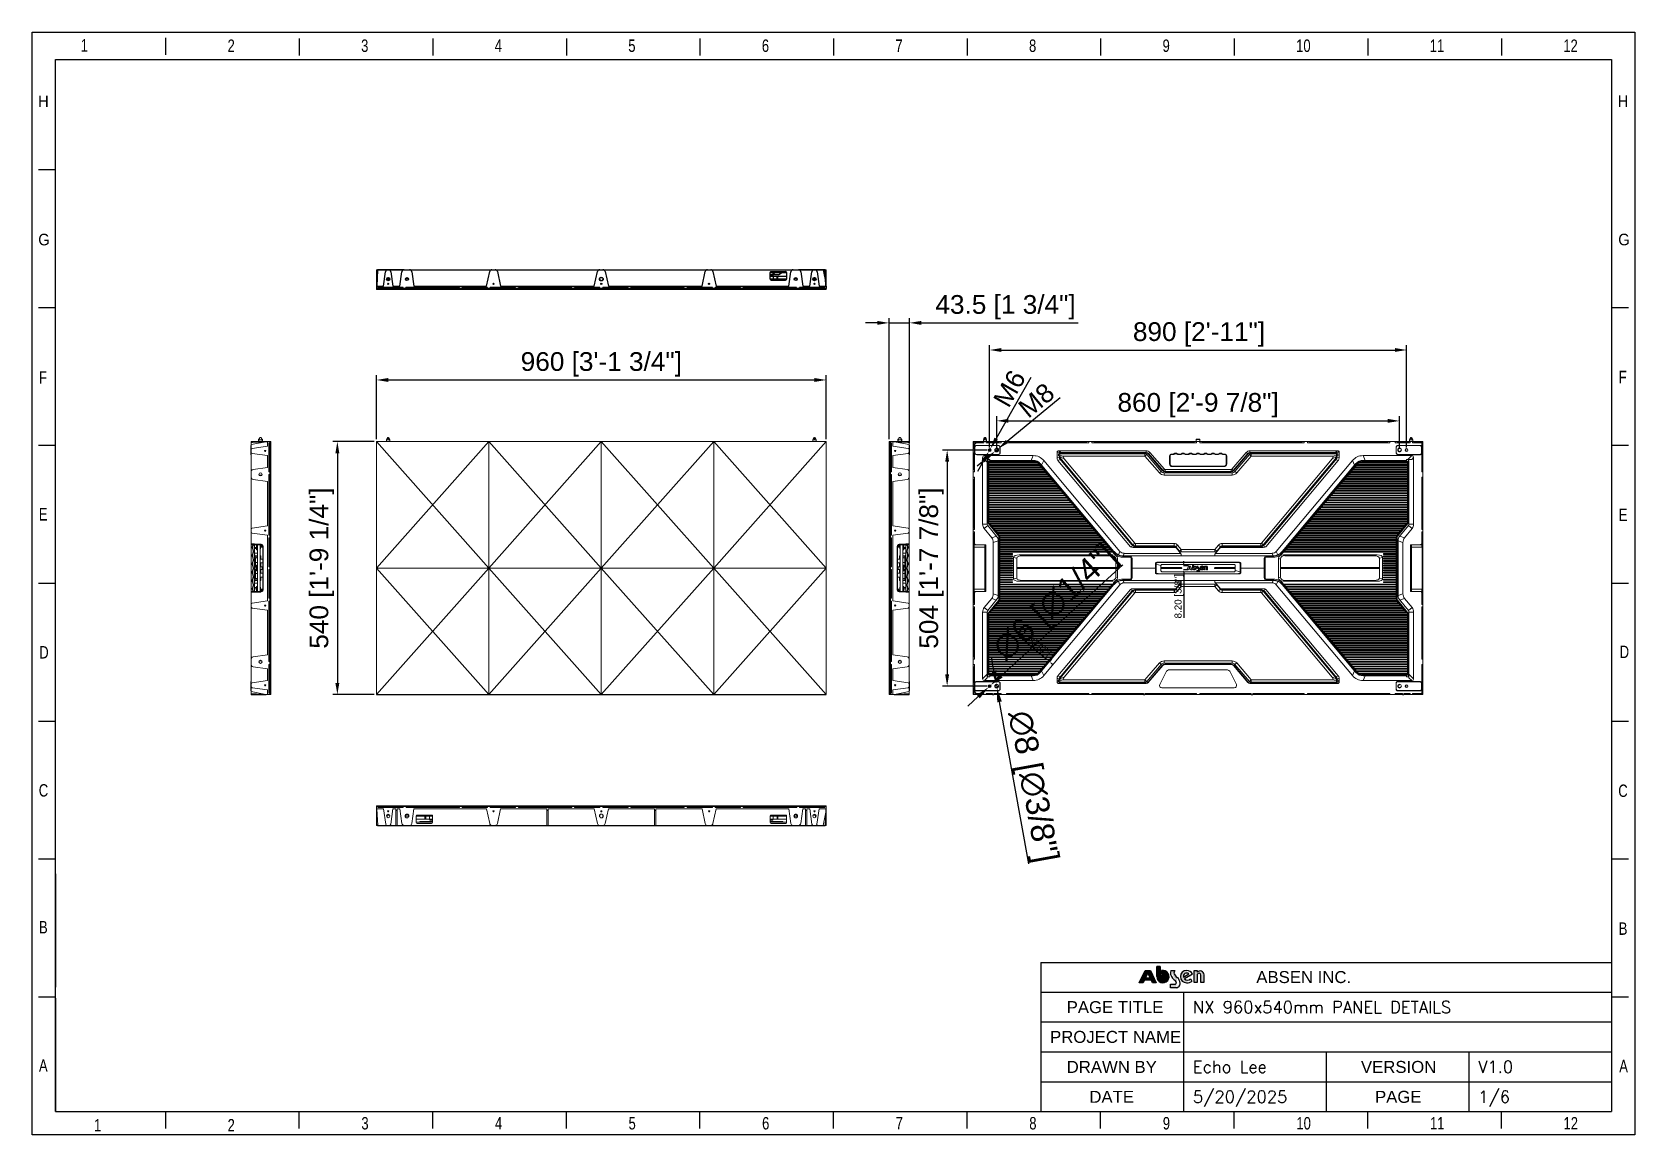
# Model space of a CAD drawing. Header units: millimetres. Extents: x 2185 to 26698, y 9658 to 17427.
# Drawn here: x 2185 to 5606, y 9658 to 12012 of the extents above; entities that cross this region are included whole.
import ezdxf

# ---------------------------------------------------------------- set-up
doc = ezdxf.new("R2010")
doc.units = ezdxf.units.MM
doc.linetypes.add('SLD-实线', pattern=[0])
doc.layers.add('DIM', color=4, linetype='Continuous')
doc.layers.add('图框', color=7, linetype='Continuous')
doc.layers.add('文字层', color=8, linetype='SLD-实线', lineweight=15)
doc.styles.add('CKSTANDARD', font='arial.ttf')
doc.styles.add('Roamns', font='romans.shx')
doc.styles.get("Standard").update_dxf_attribs({"font": 'arial.ttf'})
doc.dimstyles.new('ISO-25', dxfattribs={"dimtxt": 50, "dimasz": 30, "dimexe": 1.25, "dimexo": 0.625, "dimtad": 1, "dimtxsty": 'Standard', "dimcen": 2.5, "dimadec": 0, "dimazin": 0, "dimtfac": 1, "dimtmove": 0, "dimatfit": 3, "dimfxl": 1, "dimarcsym": 0})
doc.dimstyles.get("Standard").update_dxf_attribs({"dimtxt": 15, "dimasz": 5, "dimexe": 0.18, "dimexo": 0.0625, "dimgap": 0.09, "dimtad": 1, "dimjust": 1, "dimzin": 0, "dimdsep": 46, "dimtxsty": 'Standard', "dimcen": 0.09, "dimadec": 0, "dimazin": 0, "dimtfac": 1, "dimtofl": 0, "dimtmove": 0, "dimatfit": 3, "dimfxl": 1, "dimtolj": 1, "dimtzin": 0, "dimarcsym": 0})
doc.dimstyles.new('我的A-GB-50', dxfattribs={"dimscale": 0.5, "dimtxt": 80, "dimasz": 50, "dimexe": 20, "dimexo": 10, "dimgap": 15, "dimtad": 1, "dimdec": 1, "dimzin": 9, "dimdsep": 46, "dimtxsty": 'Standard', "dimcen": 2.5, "dimadec": 0, "dimazin": 0, "dimtfac": 1, "dimtdec": 1, "dimtmove": 0, "dimatfit": 3, "dimfxl": 2, "dimarcsym": 0})

msp = doc.modelspace()

# ---------------------------------------------------------------- blocks, each defined once
blk = doc.blocks.new('A$C7F980674')
at = {"layer": 'DIM'}
h = blk.add_hatch(color=0, dxfattribs=at)
h.paths.add_polyline_path([(0, 14.4), (17.5, 49.1), (32.4, 49.1), (48.6, 14.4), (37.9, 14.4), (34.5, 21.5), (15.2, 21.5), (11.8, 14.4)])
h.paths.add_polyline_path([(24.9, 41.7), (18.4, 28.2), (31.3, 28.2)], flags=16)
h = blk.add_hatch(color=0, dxfattribs=at)
edge = h.paths.add_edge_path()
edge.add_arc((102.7, 13.9), 4.01, 268.9922, 361.5919)
edge.add_arc((99.2, 13.9), 7.59, 1.2701, 51.0785)
edge.add_arc((307.9, 226.7), 290.6, 223.1995, 225.4213, ccw=False)
edge.add_arc((110, 42.4), 20.2, 160.183, 226.2535, ccw=False)
edge.add_line((91, 49.3), (102.8, 49.3))
edge.add_arc((108.3, 42.8), 8.43, 130.3455, 201.7414)
edge.add_arc((128.4, 54.8), 31.8, 208.35, 232.647)
edge.add_arc((94.7, 12), 22.7, 1.6073, 50.5833, ccw=False)
edge.add_arc((105.8, 11.6), 11.6, -89.3538, 5.2245, ccw=False)
edge.add_line((106, 0), (89.9, 0))
edge.add_line((89.9, 0), (89.9, 9.9))
edge.add_line((89.9, 9.9), (102.7, 9.9))
edge = h.paths.add_edge_path()
edge.add_arc((171.8, 36), 5.59, 4.2423, 157.3807)
edge.add_line((166.6, 38.1), (166.6, 14.7))
edge.add_line((166.6, 14.7), (158.3, 14.7))
edge.add_line((158.3, 14.7), (158.3, 49))
edge.add_line((158.3, 49), (166.6, 49))
edge.add_line((166.6, 49), (166.6, 44.5))
edge.add_arc((175.1, 37.2), 11.2, 0.8903, 139.1292, ccw=False)
edge.add_line((186.2, 37.4), (186.2, 14.6))
edge.add_line((186.2, 14.6), (177.3, 14.6))
edge.add_line((177.3, 14.6), (177.3, 36.4))
edge = h.paths.add_edge_path(flags=16)
edge.add_arc((136.4, 32.8), 9.44, 49.484, 192.8466)
edge.add_line((127.2, 30.7), (142.6, 40))
edge = h.paths.add_edge_path()
edge.add_arc((138.3, 35.1), 13, 229.4307, 313.9876)
edge.add_line((147.3, 25.7), (151.6, 19.1))
edge.add_arc((136.9, 38.4), 24.3, 268.4243, 307.2636, ccw=False)
edge.add_arc((136.2, 31.8), 17.7, 90, 270, ccw=False)
edge.add_arc((137, 31.5), 17.9, 25.5591, 92.5335, ccw=False)
edge.add_line((153.1, 39.3), (129.9, 25.2))
at = {"layer": '图框'}
h = blk.add_hatch(color=30, dxfattribs=at)
edge = h.paths.add_edge_path(flags=0)
edge.add_line((64.3, 49.2), (64.3, 38.8))
edge.add_arc((68.1, 31.9), 7.85, -180, 118.4785, ccw=False)
edge.add_line((60.2, 31.9), (60.2, 60.6))
edge.add_line((60.2, 60.6), (50.4, 60.6))
edge.add_line((50.4, 60.6), (50.4, 31.9))
edge.add_arc((68.1, 31.9), 17.7, 180, 462.2223)
at = {"layer": '图框', "color": 7, "linetype": 'Continuous'}
for p, q in [((0, 14.4), (17.5, 49.1)), ((17.5, 49.1), (32.4, 49.1)), ((32.4, 49.1), (48.6, 14.4)), ((91, 49.3), (102.8, 49.3)), ((158.3, 49), (166.6, 49)), ((158.3, 14.7), (158.3, 49)), ((166.6, 49), (166.6, 44.5)), ((11.8, 14.4), (0, 14.4)), ((15.2, 21.5), (11.8, 14.4)), ((34.5, 21.5), (15.2, 21.5)), ((24.9, 41.7), (18.4, 28.2)), ((18.4, 28.2), (31.3, 28.2)), ((31.3, 28.2), (24.9, 41.7)), ((37.9, 14.4), (34.5, 21.5)), ((48.6, 14.4), (37.9, 14.4)), ((89.9, 9.9), (102.7, 9.9)), ((89.9, 0), (89.9, 9.9)), ((106, 0), (89.9, 0)), ((127.2, 30.7), (142.6, 40)), ((153.1, 39.3), (129.9, 25.2)), ((147.3, 25.7), (151.6, 19.1)), ((166.6, 14.7), (158.3, 14.7)), ((166.6, 38.1), (166.6, 14.7)), ((177.3, 14.6), (177.3, 36.4)), ((186.2, 14.6), (177.3, 14.6)), ((186.2, 37.4), (186.2, 14.6))]:
    blk.add_line(p, q, dxfattribs=at)
at = {"layer": '图框', "color": 30}
for p, q in [((60.2, 60.6), (50.4, 60.6)), ((50.4, 60.6), (50.4, 31.9)), ((60.2, 31.9), (60.2, 60.6)), ((64.3, 49.2), (64.3, 38.8))]:
    blk.add_line(p, q, dxfattribs=at)
at = {"layer": '图框', "color": 30, "linetype": 'Continuous'}
for p, q in [((50.4, 60.6), (60.2, 60.6)), ((50.4, 31.9), (50.4, 60.6)), ((60.2, 60.6), (60.2, 31.9)), ((64.3, 38.8), (64.3, 49.2))]:
    blk.add_line(p, q, dxfattribs=at)
at = {"layer": '图框', "color": 30}
for radius, end in [(17.7, 102.2223), (7.85, 118.4785)]:
    blk.add_arc((68.1, 31.9), radius, 180, end, dxfattribs=at)
at = {"layer": '图框', "color": 30, "linetype": 'Continuous'}
for radius, end in [(17.7, 102.2223), (7.85, 118.4785)]:
    blk.add_arc((68.1, 31.9), radius, 180, end, dxfattribs=at)
at = {"layer": '图框', "color": 7, "linetype": 'Continuous'}
for centre, radius, start, end in [((110, 42.4), 20.2, 160.183, 226.2535), ((108.3, 42.8), 8.43, 130.3455, 201.7414), ((136.2, 31.8), 17.7, 90, 270), ((137, 31.5), 17.9, 25.5591, 92.5335), ((175.1, 37.2), 11.2, 0.8903, 139.1292), ((307.9, 226.7), 290.6, 223.1995, 225.4213), ((128.4, 54.8), 31.8, 208.35, 232.647), ((102.7, 13.9), 4.01, 268.9922, 1.5919), ((99.2, 13.9), 7.59, 1.2701, 51.0785), ((105.8, 11.6), 11.6, 270.6462, 5.2245), ((94.7, 12), 22.7, 1.6073, 50.5833), ((136.4, 32.8), 9.44, 49.484, 192.8466), ((138.3, 35.1), 13, 229.4307, 313.9876), ((136.9, 38.4), 24.3, 268.4243, 307.2636), ((171.8, 36), 5.59, 4.2423, 157.3807)]:
    blk.add_arc(centre, radius, start, end, dxfattribs=at)
blk = doc.blocks.new('standard template')
for p, q in [((3074, 30739), (3074, 30336)), ((6246, 30728), (6246, 30325)), ((9418, 30728), (9418, 30325)), ((12589, 30728), (12589, 30325)), ((15761, 30728), (15761, 30325)), ((18933, 30728), (18933, 30325)), ((22104, 30728), (22104, 30325)), ((25276, 30728), (25276, 30325)), ((28448, 30728), (28448, 30325)), ((31619, 30728), (31619, 30325)), ((34791, 30728), (34791, 30325)), ((456, 27607), (54, 27607)), ((456, 24334), (54, 24334)), ((37812, 24334), (37409, 24334)), ((456, 21062), (54, 21062)), ((37812, 21062), (37409, 21062)), ((456, 17790), (54, 17790)), ((37812, 17790), (37409, 17790)), ((456, 14517), (54, 14517)), ((37812, 14517), (37409, 14517)), ((456, 11245), (54, 11245)), ((37812, 11245), (37409, 11245)), ((456, 10901), (456, 8211)), ((456, 8211), (456, 10446)), ((456, 6313), (456, 10291)), ((23857, 8796), (37409, 8796)), ((23857, 8093), (37409, 8093)), ((27246, 8093), (27246, 5254)), ((456, 7973), (54, 7973)), ((456, 7944), (456, 5254)), ((37812, 7973), (37409, 7973)), ((23857, 7383), (37409, 7383)), ((23857, 6674), (37409, 6674)), ((30633, 6674), (30633, 5254)), ((34021, 6674), (34021, 5254)), ((23857, 5964), (37409, 5964)), ((456, 5254), (37409, 5254)), ((3074, 5254), (3074, 4851)), ((6246, 4851), (6246, 5254)), ((9418, 4851), (9418, 5254)), ((12589, 4851), (12589, 5254)), ((15761, 4851), (15761, 5254)), ((18933, 4851), (18933, 5254)), ((22104, 4851), (22104, 5254)), ((25276, 4851), (25276, 5254)), ((28448, 4851), (28448, 5254)), ((31619, 4851), (31619, 5254)), ((34791, 4851), (34791, 5254))]:
    blk.add_line(p, q)
at = {"color": 7}
for p, q in [((23857, 8796), (23857, 5964)), ((28856, 8796), (31734, 8796)), ((23857, 5964), (23857, 5254))]:
    blk.add_line(p, q, dxfattribs=at)
blk.add_lwpolyline([(37963, 4700), (-97, 4700), (-97, 30879), (37963, 30879)], close=True)
for points in [[(456, 6674), (456, 5964), (456, 5254), (456, 30226), (37409, 30226), (37409, 5254)], [(456, 9631), (456, 8921), (456, 8211)]]:
    blk.add_lwpolyline(points, dxfattribs=at)
at = {"color": 0, "xscale": 8.255519999999997, "yscale": 8.255519999999997, "zscale": 8.255519999999997}
blk.add_blockref('A$C7F980674', (26192, 8195), dxfattribs=at)
at = {"style": 'CKSTANDARD'}
for s, height, width, p in [('1', 295, 0.75, (1055, 30416)), ('2', 295, 0.75, (4545, 30408)), ('3', 295, 0.75, (7716, 30408)), ('4', 295, 0.75, (10888, 30408)), ('5', 295, 0.75, (14060, 30408)), ('6', 295, 0.75, (17231, 30408)), ('7', 295, 0.75, (20403, 30408)), ('8', 295, 0.75, (23575, 30408)), ('9', 295, 0.75, (26746, 30408)), ('10', 294.8, 0.75, (29918, 30408)), ('11', 294.8, 0.75, (33090, 30408)), ('12', 294.8, 0.75, (36261, 30408)), ('H', 276, 0.9, (47, 29097)), ('H', 276, 0.9, (37555, 29102)), ('G', 276, 0.9, (50, 25816)), ('G', 276, 0.9, (37567, 25817)), ('F', 295, 0.75, (37578, 22543)), ('F', 295, 0.75, (69, 22532)), ('E', 295, 0.75, (62, 19285)), ('E', 295, 0.75, (37578, 19270)), ('D', 295, 0.75, (74, 16009)), ('D', 295, 0.75, (37601, 16020)), ('C', 295, 0.75, (62, 12732)), ('C', 295, 0.75, (37567, 12723)), ('B', 295, 0.75, (67, 9483)), ('B', 295, 0.75, (37578, 9450)), ('A', 295, 0.75, (67, 6202)), ('A', 295, 0.75, (37590, 6188)), ('1', 295, 0.75, (1373, 4783)), ('2', 295, 0.75, (4545, 4783)), ('3', 295, 0.75, (7722, 4830)), ('4', 295, 0.75, (10894, 4830)), ('5', 295, 0.75, (14066, 4830)), ('6', 295, 0.75, (17237, 4830)), ('7', 295, 0.75, (20409, 4830)), ('8', 295, 0.75, (23581, 4830)), ('9', 295, 0.75, (26752, 4830)), ('10', 294.8, 0.75, (29924, 4830)), ('11', 294.8, 0.75, (33096, 4830)), ('12', 294.8, 0.75, (36267, 4830))]:
    blk.add_text(s, height=height, dxfattribs=dict(at, width=width)).set_placement(p)
at = {"char_height": 284.52, "attachment_point": 1, "style": 'Roamns'}
for s, insert, width in [('{\\fArial|b0|i0|c0|p34;ABSEN INC.}', (28972, 8590), 3912.01), ('{\\fArial|b0|i0|c0|p34;PAGE TITLE}', (24469, 7876), 3912.01), ('{\\fArial|b0|i0|c0|p34;PROJECT NAME}', (24075, 7170), 3305.73), ('{\\fArial|b0|i0|c0|p34;DRAWN BY}', (24469, 6457), 3912.01), ('{\\fArial|b0|i0|c0|p34;VERSION}', (31457, 6457), 3912.01), ('{\\fArial|b0|i0|c0|p34;DATE}', (25008, 5747), 3912.01), ('{\\fArial|b0|i0|c0|p34;PAGE}', (31791, 5747), 3912.01)]:
    blk.add_mtext(s, dxfattribs=dict(at, insert=insert, width=width))
at = {"style": 'Roamns'}
for tag, p in [('PAGE_NAME', (27466, 7594)), ('PROJECT_NAME', (27466, 6884)), ('DRAWN_NAME', (27466, 6174)), ('VERSION', (34241, 6174)), ('SELECT_DATA', (27466, 5464)), ('PAGE_NUMBER', (34241, 5464))]:
    blk.add_attdef(tag, p, '', height=285, dxfattribs=at)
blk = doc.blocks.new('75252562')
at = {"color": 2, "linetype": 'Continuous'}
for p, q in [((-3925.5, 2416.4), (-3927.5, 2411.4)), ((-3927.5, 2407.4), (-3927.5, 2411.4)), ((-3920.5, 2411.4), (-3927.5, 2411.4)), ((-3927.5, 2407.4), (-3920.5, 2407.4)), ((-3924.8, 2416.4), (-3925.5, 2416.4)), ((-3924.8, 2416.4), (-3924.8, 2413.4)), ((-3923.3, 2413.4), (-3924.8, 2413.4)), ((-3923.3, 2416.4), (-3923.3, 2413.4)), ((-3922.5, 2416.4), (-3923.3, 2416.4)), ((-3922.5, 2416.4), (-3920.5, 2411.4)), ((-3920.5, 2407.4), (-3920.5, 2411.4)), ((-3015.5, 2416.5), (-3017.5, 2411.5)), ((-3010.5, 2411.5), (-3017.5, 2411.5)), ((-3017.5, 2407.5), (-3017.5, 2411.5)), ((-3017.5, 2407.5), (-3010.5, 2407.5)), ((-3014.8, 2416.5), (-3015.5, 2416.5)), ((-3014.8, 2416.5), (-3014.8, 2413.5)), ((-3013.3, 2413.5), (-3014.8, 2413.5)), ((-3012.5, 2416.5), (-3013.3, 2416.5)), ((-3013.3, 2416.5), (-3013.3, 2413.5)), ((-3012.5, 2416.5), (-3010.5, 2411.5)), ((-3010.5, 2407.5), (-3010.5, 2411.5)), ((-3908, 1866.9), (-3908, 1867.4)), ((-3905, 1866.9), (-3908, 1866.9)), ((-3905, 1867.4), (-3905, 1866.9)), ((-3585.5, 1866.9), (-3585.5, 1867.4)), ((-3582.5, 1866.9), (-3585.5, 1866.9)), ((-3582.5, 1867.4), (-3582.5, 1866.9)), ((-3033, 1867), (-3033, 1867.5)), ((-3030, 1867), (-3033, 1867)), ((-3030, 1867.5), (-3030, 1867))]:
    blk.add_line(p, q, dxfattribs=at)
blk = doc.blocks.new('76128193')
at = {"color": 7, "linetype": 'Continuous'}
for p, q in [((-4020.4, 2581.9), (-4020.4, 2041.9)), ((-4020.4, 2581.9), (-3060.4, 2581.9)), ((-4020.4, 2571.9), (-4019.9, 2571.9)), ((-4018.1, 2567.3), (-4020.4, 2567.3)), ((-4019.9, 2581.4), (-4019.9, 2571.9)), ((-4019.5, 2581), (-4019.9, 2581.4)), ((-4019.9, 2581.4), (-4005.4, 2581.4)), ((-4019.9, 2571.9), (-4018.1, 2567.3)), ((-4019.5, 2581), (-4017.9, 2575.4)), ((-4019.5, 2581), (-4013.9, 2579.4)), ((-4013.9, 2579.4), (-4017.9, 2575.4)), ((-4017.9, 2575.4), (-4017.9, 2569)), ((-4017.9, 2569), (-4017.9, 2564.3)), ((-4017.4, 2558.9), (-4017.4, 2568.9)), ((-3997.8, 2579.4), (-4013.9, 2579.4)), ((-4012.9, 2573.9), (-4012.9, 2573.4)), ((-4012.9, 2573.9), (-3967.9, 2573.9)), ((-4012.9, 2573.4), (-3967.9, 2573.4)), ((-4005.4, 2581.9), (-4005.4, 2581.4)), ((-4000.8, 2579.6), (-4005.4, 2581.4)), ((-4000.8, 2579.6), (-4000.8, 2581.9)), ((-3996.9, 2590.9), (-3998.9, 2585.9)), ((-3998.9, 2581.9), (-3998.9, 2585.9)), ((-3991.9, 2585.9), (-3998.9, 2585.9)), ((-3997.8, 2579.4), (-3997.8, 2581.9)), ((-3996.2, 2590.9), (-3996.9, 2590.9)), ((-3996.2, 2590.9), (-3996.2, 2587.9)), ((-3994.7, 2587.9), (-3996.2, 2587.9)), ((-3994.7, 2590.9), (-3994.7, 2587.9)), ((-3993.9, 2590.9), (-3994.7, 2590.9)), ((-3993.9, 2590.9), (-3991.9, 2585.9)), ((-3993, 2581.9), (-3993, 2579.4)), ((-3961.1, 2579.4), (-3993, 2579.4)), ((-3991.9, 2581.9), (-3991.9, 2585.9)), ((-3990.1, 2581.9), (-3990.1, 2579.6)), ((-3985.4, 2581.4), (-3990.1, 2579.6)), ((-3985.4, 2581.9), (-3985.4, 2581.4)), ((-3985.4, 2581.4), (-3970.4, 2581.4)), ((-3970.4, 2581.9), (-3970.4, 2581.4)), ((-3970.4, 2581.4), (-3966, 2579.7)), ((-3967.9, 2573.4), (-3967.9, 2573.9)), ((-3966, 2579.7), (-3966, 2581.9)), ((-3963.4, 2568.9), (-3963.4, 2558.9)), ((-3962.9, 2568.9), (-3963.4, 2568.9)), ((-3962.9, 2568.9), (-3962.9, 2558.9)), ((-3961.1, 2581.9), (-3961.1, 2579.4)), ((-3949.8, 2579.4), (-3949.8, 2581.9)), ((-3949.8, 2579.4), (-3773.9, 2579.4)), ((-3944.8, 2581.9), (-3944.8, 2579.7)), ((-3944.8, 2579.7), (-3940.4, 2581.4)), ((-3940.4, 2581.9), (-3940.4, 2581.4)), ((-3940.4, 2581.4), (-3785.4, 2581.4)), ((-3935.9, 2579.8), (-3935.9, 2580.6)), ((-3933.9, 2580.7), (-3933.9, 2579.7)), ((-3933.9, 2580.7), (-3902.9, 2580.7)), ((-3933.9, 2579.7), (-3902.9, 2579.7)), ((-3902.9, 2579.7), (-3902.9, 2580.7)), ((-3900.9, 2580.6), (-3900.9, 2579.8)), ((-3785.4, 2581.9), (-3785.4, 2581.4)), ((-3785.4, 2581.4), (-3778.8, 2579.7)), ((-3778.8, 2579.7), (-3778.8, 2581.9)), ((-3773.9, 2581.9), (-3773.9, 2579.4)), ((-3767, 2579.4), (-3767, 2581.9)), ((-3767, 2579.4), (-3543.9, 2579.4)), ((-3762.1, 2581.9), (-3762.1, 2579.7)), ((-3762.1, 2579.7), (-3755.4, 2581.4)), ((-3755.4, 2581.9), (-3755.4, 2581.4)), ((-3755.4, 2581.4), (-3555.4, 2581.4)), ((-3555.4, 2581.9), (-3555.4, 2581.4)), ((-3555.4, 2581.4), (-3548.8, 2579.7)), ((-3548.8, 2579.7), (-3548.8, 2581.9)), ((-3543.9, 2586.8), (-3544.4, 2586.3)), ((-3544.4, 2581.9), (-3544.4, 2586.3)), ((-3536.4, 2586.3), (-3544.4, 2586.3)), ((-3536.9, 2586.8), (-3543.9, 2586.8)), ((-3543.9, 2581.9), (-3543.9, 2579.4)), ((-3537, 2579.4), (-3537, 2581.9)), ((-3537, 2579.4), (-3313.9, 2579.4)), ((-3536.9, 2586.8), (-3536.4, 2586.3)), ((-3536.4, 2581.9), (-3536.4, 2586.3)), ((-3532.1, 2581.9), (-3532.1, 2579.7)), ((-3532.1, 2579.7), (-3525.4, 2581.4)), ((-3525.4, 2581.9), (-3525.4, 2581.4)), ((-3525.4, 2581.4), (-3325.4, 2581.4)), ((-3325.4, 2581.9), (-3325.4, 2581.4)), ((-3325.4, 2581.4), (-3318.8, 2579.7)), ((-3318.8, 2579.7), (-3318.8, 2581.9)), ((-3313.9, 2581.9), (-3313.9, 2579.4)), ((-3307, 2579.4), (-3307, 2581.9)), ((-3307, 2579.4), (-3131.1, 2579.4)), ((-3302.1, 2581.9), (-3302.1, 2579.7)), ((-3302.1, 2579.7), (-3295.4, 2581.4)), ((-3295.4, 2581.9), (-3295.4, 2581.4)), ((-3295.4, 2581.4), (-3140.4, 2581.4)), ((-3179.9, 2579.8), (-3179.9, 2580.6)), ((-3177.9, 2580.7), (-3146.9, 2580.7)), ((-3177.9, 2580.7), (-3177.9, 2579.7)), ((-3146.9, 2579.7), (-3177.9, 2579.7)), ((-3146.9, 2579.7), (-3146.9, 2580.7)), ((-3144.9, 2580.6), (-3144.9, 2579.8)), ((-3140.4, 2581.9), (-3140.4, 2581.4)), ((-3140.4, 2581.4), (-3136, 2579.7)), ((-3136, 2579.7), (-3136, 2581.9)), ((-3131.1, 2581.9), (-3131.1, 2579.4)), ((-3119.8, 2579.4), (-3119.8, 2581.9)), ((-3087.8, 2579.4), (-3119.8, 2579.4)), ((-3117.4, 2569.9), (-3117.9, 2569.9)), ((-3117.9, 2557.9), (-3117.9, 2569.9)), ((-3117.4, 2557.9), (-3117.4, 2569.9)), ((-3114.8, 2581.9), (-3114.8, 2579.7)), ((-3114.8, 2579.7), (-3110.4, 2581.4)), ((-3113.9, 2573.9), (-3066.9, 2573.9)), ((-3113.9, 2573.9), (-3113.9, 2573.4)), ((-3113.9, 2573.4), (-3066.9, 2573.4)), ((-3110.4, 2581.9), (-3110.4, 2581.4)), ((-3110.4, 2581.4), (-3095.4, 2581.4)), ((-3095.4, 2581.9), (-3095.4, 2581.4)), ((-3090.8, 2579.6), (-3095.4, 2581.4)), ((-3090.8, 2579.6), (-3090.8, 2581.9)), ((-3086.9, 2590.9), (-3088.9, 2585.9)), ((-3081.9, 2585.9), (-3088.9, 2585.9)), ((-3088.9, 2581.9), (-3088.9, 2585.9)), ((-3087.8, 2579.4), (-3087.8, 2581.9)), ((-3086.2, 2590.9), (-3086.9, 2590.9)), ((-3086.2, 2590.9), (-3086.2, 2587.9)), ((-3084.7, 2587.9), (-3086.2, 2587.9)), ((-3083.9, 2590.9), (-3084.7, 2590.9)), ((-3084.7, 2590.9), (-3084.7, 2587.9)), ((-3083.9, 2590.9), (-3081.9, 2585.9)), ((-3083, 2581.9), (-3083, 2579.4)), ((-3062.9, 2579.4), (-3083, 2579.4)), ((-3081.9, 2581.9), (-3081.9, 2585.9)), ((-3080.1, 2581.9), (-3080.1, 2579.6)), ((-3075.4, 2581.4), (-3080.1, 2579.6)), ((-3075.4, 2581.9), (-3075.4, 2581.4)), ((-3075.4, 2581.4), (-3060.9, 2581.4)), ((-3066.9, 2573.4), (-3066.9, 2573.9)), ((-3063.4, 2569.9), (-3063.4, 2557.9)), ((-3060.9, 2581.4), (-3062.9, 2579.4)), ((-3062.9, 2570), (-3062.9, 2579.4)), ((-3062.9, 2570), (-3062.9, 2562.6)), ((-3060.9, 2571.9), (-3062.7, 2567.5)), ((-3062.7, 2567.5), (-3060.4, 2567.5)), ((-3060.9, 2571.9), (-3060.9, 2581.4)), ((-3060.9, 2571.9), (-3060.4, 2571.9)), ((-3060.4, 2517.6), (-3060.4, 2581.9)), ((-4018, 2564.3), (-4020.4, 2564.3)), ((-4018, 2559.5), (-4020.4, 2559.5)), ((-4018.1, 2556.6), (-4020.4, 2556.6)), ((-4020.4, 2551.9), (-4019.9, 2551.9)), ((-4018.1, 2556.6), (-4019.9, 2551.9)), ((-4019.9, 2551.9), (-4019.9, 2526.9)), ((-4018, 2564.3), (-4018, 2559.5)), ((-4017.9, 2558.9), (-4017.9, 2559.5)), ((-4017.9, 2558.9), (-4017.9, 2558.4)), ((-4017.9, 2558.4), (-4017.9, 2517.5)), ((-4012.9, 2554.4), (-4012.9, 2553.9)), ((-3967.9, 2554.4), (-4012.9, 2554.4)), ((-3967.9, 2553.9), (-4012.9, 2553.9)), ((-4000.4, 2405.7), (-4000.4, 2548)), ((-4000.4, 2548), (-3990.4, 2538)), ((-3990.4, 2545.9), (-3996.5, 2551.9)), ((-3892.5, 2551.9), (-3996.5, 2551.9)), ((-3990.4, 2405.7), (-3990.4, 2545.9)), ((-3990.4, 2541.9), (-3989.4, 2541.9)), ((-3989.7, 2541.9), (-3989.7, 2543.9)), ((-3989.7, 2543.9), (-3985.2, 2543.9)), ((-3989.4, 2411.6), (-3989.4, 2543.9)), ((-3989.4, 2540.9), (-3988.4, 2539.9)), ((-3989.4, 2540.9), (-3988.8, 2540.9)), ((-3988.4, 2537.9), (-3988.4, 2539.9)), ((-3987.4, 2537.9), (-3987.4, 2538.9)), ((-3987.4, 2538.9), (-3892.8, 2538.9)), ((-3987.4, 2537.9), (-3887, 2537.9)), ((-3987.4, 2535.9), (-3987.4, 2532.9)), ((-3883.1, 2535.9), (-3987.4, 2535.9)), ((-3987.4, 2532.9), (-3879.8, 2532.9)), ((-3986.1, 2540.9), (-3892.8, 2540.9)), ((-3985.4, 2540.9), (-3985.4, 2543.9)), ((-3985.4, 2541.9), (-3892.8, 2541.9)), ((-3985.2, 2543.9), (-3985.2, 2541.9)), ((-3967.9, 2553.9), (-3967.9, 2554.4)), ((-3963.4, 2558.9), (-3962.9, 2558.9)), ((-3962.4, 2540.9), (-3962.4, 2541.9)), ((-3947.4, 2541.9), (-3947.4, 2540.9)), ((-3937.4, 2540.9), (-3937.4, 2541.9)), ((-3898.9, 2540.9), (-3898.9, 2541.9)), ((-3892.5, 2551.9), (-3897.1, 2541.9)), ((-3892.8, 2538.9), (-3892.8, 2540.9)), ((-3878.2, 2534.1), (-3879.6, 2532.9)), ((-3878.2, 2534.1), (-3720.8, 2346.5)), ((-3877.4, 2534.8), (-3720, 2347.2)), ((-3874.6, 2531.4), (-3869.9, 2541.4)), ((-3707.3, 2347.6), (-3869.9, 2541.4)), ((-3841.6, 2547), (-3841.6, 2559.3)), ((-3836.6, 2548.8), (-3841.6, 2547)), ((-3836.6, 2558.7), (-3841.5, 2559.3)), ((-3839.8, 2541.9), (-3834.8, 2543.7)), ((-3839.8, 2541.9), (-3684.9, 2357.4)), ((-3838.6, 2551.2), (-3838.6, 2555.7)), ((-3838.6, 2555.7), (-3836.6, 2555.7)), ((-3838.6, 2555.6), (-3836.6, 2555.6)), ((-3835.6, 2555.4), (-3838.6, 2555.4)), ((-3835.6, 2551.4), (-3838.6, 2551.4)), ((-3836.6, 2551.3), (-3838.6, 2551.3)), ((-3836.6, 2551.2), (-3838.6, 2551.2)), ((-3833.6, 2558.4), (-3837.7, 2562.4)), ((-3837.7, 2562.4), (-3651.2, 2562.4)), ((-3836.6, 2558.7), (-3836.6, 2555.7)), ((-3833.6, 2558.4), (-3836.6, 2558.7)), ((-3836.6, 2557.4), (-3651.2, 2557.4)), ((-3836.6, 2555.4), (-3836.6, 2555.6)), ((-3836.6, 2551.3), (-3836.6, 2551.4)), ((-3836.6, 2545.9), (-3836.6, 2551.2)), ((-3836.6, 2545.9), (-3681.8, 2361.5)), ((-3835.6, 2547.9), (-3835.6, 2555.9)), ((-3835.6, 2555.9), (-3653.9, 2555.9)), ((-3835.6, 2549.1), (-3826.6, 2544.9)), ((-3679.6, 2361.9), (-3835.6, 2547.9)), ((-3833.6, 2557.4), (-3833.6, 2558.4)), ((-3651.2, 2558.4), (-3833.6, 2558.4)), ((-3827.1, 2550.9), (-3653.9, 2550.9)), ((-3675.7, 2365.1), (-3826.6, 2544.9)), ((-3653.9, 2555.9), (-3653.9, 2550.9)), ((-3650.1, 2554.2), (-3653.9, 2550.9)), ((-3653.9, 2550.9), (-3622.8, 2514.9)), ((-3651.2, 2557.4), (-3651.2, 2562.4)), ((-3650.1, 2554.2), (-3619, 2518.2)), ((-3647, 2555.5), (-3643.3, 2558.8)), ((-3616.1, 2519.7), (-3647, 2555.5)), ((-3615.3, 2520.3), (-3646.3, 2556.2)), ((-3612.3, 2522.9), (-3643.3, 2558.8)), ((-3601.4, 2534.4), (-3601.4, 2551.4)), ((-3601.4, 2551.4), (-3600.4, 2551.4)), ((-3601.4, 2534.4), (-3600.4, 2534.4)), ((-3600.4, 2534.4), (-3600.4, 2551.4)), ((-3597.4, 2555.4), (-3597.4, 2554.4)), ((-3597.4, 2555.4), (-3594, 2555.4)), ((-3597.4, 2554.4), (-3594, 2554.4)), ((-3594, 2555.4), (-3594, 2554.4)), ((-3591.8, 2556.1), (-3591.2, 2555.3)), ((-3585.1, 2556.1), (-3585.7, 2555.3)), ((-3582.9, 2555.4), (-3582.9, 2554.4)), ((-3582.9, 2555.4), (-3578, 2555.4)), ((-3582.9, 2554.4), (-3578, 2554.4)), ((-3578, 2555.4), (-3578, 2554.4)), ((-3575.8, 2556.1), (-3575.2, 2555.3)), ((-3569.1, 2556.1), (-3569.7, 2555.3)), ((-3566.9, 2555.4), (-3566.9, 2554.4)), ((-3566.9, 2555.4), (-3562, 2555.4)), ((-3566.9, 2554.4), (-3562, 2554.4)), ((-3562, 2555.4), (-3562, 2554.4)), ((-3559.8, 2556.1), (-3559.2, 2555.3)), ((-3553.1, 2556.1), (-3553.7, 2555.3)), ((-3550.9, 2555.4), (-3550.9, 2554.4)), ((-3550.9, 2555.4), (-3546, 2555.4)), ((-3550.9, 2554.4), (-3546, 2554.4)), ((-3546, 2555.4), (-3546, 2554.4)), ((-3543.8, 2556.1), (-3543.2, 2555.3)), ((-3537.1, 2556.1), (-3537.7, 2555.3)), ((-3534.9, 2555.4), (-3534.9, 2554.4)), ((-3534.9, 2555.4), (-3530, 2555.4)), ((-3534.9, 2554.4), (-3530, 2554.4)), ((-3530, 2555.4), (-3530, 2554.4)), ((-3527.8, 2556.1), (-3527.2, 2555.3)), ((-3521.1, 2556.1), (-3521.7, 2555.3)), ((-3518.9, 2555.4), (-3514, 2555.4)), ((-3518.9, 2555.4), (-3518.9, 2554.4)), ((-3518.9, 2554.4), (-3514, 2554.4)), ((-3514, 2555.4), (-3514, 2554.4)), ((-3511.8, 2556.1), (-3511.2, 2555.3)), ((-3505.1, 2556.1), (-3505.7, 2555.3)), ((-3502.9, 2555.4), (-3498, 2555.4)), ((-3502.9, 2555.4), (-3502.9, 2554.4)), ((-3502.9, 2554.4), (-3498, 2554.4)), ((-3498, 2555.4), (-3498, 2554.4)), ((-3495.8, 2556.1), (-3495.2, 2555.3)), ((-3489.1, 2556.1), (-3489.7, 2555.3)), ((-3486.9, 2555.4), (-3483.4, 2555.4)), ((-3486.9, 2555.4), (-3486.9, 2554.4)), ((-3486.9, 2554.4), (-3483.4, 2554.4)), ((-3483.4, 2555.4), (-3483.4, 2554.4)), ((-3479.4, 2551.4), (-3480.4, 2551.4)), ((-3480.4, 2551.4), (-3480.4, 2534.4)), ((-3479.4, 2534.4), (-3480.4, 2534.4)), ((-3479.4, 2551.4), (-3479.4, 2534.4)), ((-3437.6, 2558.8), (-3468.6, 2522.9)), ((-3434.6, 2556.2), (-3465.5, 2520.3)), ((-3433.8, 2555.5), (-3464.8, 2519.7)), ((-3461.9, 2518.2), (-3430.8, 2554.2)), ((-3458.1, 2514.9), (-3427, 2550.9)), ((-3433.8, 2555.5), (-3437.6, 2558.8)), ((-3430.8, 2554.2), (-3427, 2550.9)), ((-3429.7, 2562.4), (-3243.2, 2562.4)), ((-3429.7, 2557.4), (-3429.7, 2562.4)), ((-3247.2, 2558.4), (-3429.7, 2558.4)), ((-3429.7, 2557.4), (-3244.3, 2557.4)), ((-3427, 2555.9), (-3245.3, 2555.9)), ((-3427, 2555.9), (-3427, 2550.9)), ((-3427, 2550.9), (-3253.7, 2550.9)), ((-3254.3, 2544.9), (-3405.1, 2365.1)), ((-3245.3, 2547.9), (-3401.3, 2361.9)), ((-3399, 2361.5), (-3244.3, 2545.9)), ((-3395.9, 2357.4), (-3241.1, 2541.9)), ((-3210.9, 2541.4), (-3373.5, 2347.6)), ((-3360.9, 2347.2), (-3203.4, 2534.8)), ((-3360.1, 2346.5), (-3202.7, 2534.1)), ((-3254.3, 2544.9), (-3245.3, 2549.1)), ((-3243.2, 2562.4), (-3247.2, 2558.4)), ((-3244.3, 2558.7), (-3247.2, 2558.4)), ((-3247.2, 2557.4), (-3247.2, 2558.4)), ((-3246.1, 2543.7), (-3241.1, 2541.9)), ((-3245.3, 2555.9), (-3245.3, 2547.9)), ((-3245.3, 2555.4), (-3242.3, 2555.4)), ((-3245.3, 2551.4), (-3242.3, 2551.4)), ((-3239.3, 2559.3), (-3244.3, 2558.7)), ((-3244.3, 2558.7), (-3244.3, 2555.7)), ((-3244.3, 2555.7), (-3242.3, 2555.7)), ((-3244.3, 2555.6), (-3242.3, 2555.6)), ((-3244.3, 2555.6), (-3244.3, 2555.4)), ((-3244.3, 2551.4), (-3244.3, 2551.3)), ((-3242.3, 2551.3), (-3244.3, 2551.3)), ((-3242.3, 2551.2), (-3244.3, 2551.2)), ((-3244.3, 2551.2), (-3244.3, 2545.9)), ((-3239.3, 2547), (-3244.3, 2548.8)), ((-3242.3, 2555.7), (-3242.3, 2551.2)), ((-3239.3, 2559.3), (-3239.3, 2547)), ((-3210.9, 2541.4), (-3206.3, 2531.4)), ((-3201.2, 2532.9), (-3202.7, 2534.1)), ((-3093.4, 2532.9), (-3201.1, 2532.9)), ((-3093.4, 2535.9), (-3197.8, 2535.9)), ((-3193.9, 2537.9), (-3092.5, 2537.9)), ((-3084.4, 2551.9), (-3188.4, 2551.9)), ((-3183.7, 2541.9), (-3188.4, 2551.9)), ((-3188.1, 2541.9), (-3095.4, 2541.9)), ((-3188.1, 2540.9), (-3094.8, 2540.9)), ((-3188.1, 2540.9), (-3188.1, 2538.9)), ((-3188.1, 2538.9), (-3093.4, 2538.9)), ((-3181.9, 2541.9), (-3181.9, 2540.9)), ((-3143.4, 2540.9), (-3143.4, 2541.9)), ((-3133.4, 2541.9), (-3133.4, 2540.9)), ((-3118.5, 2540.9), (-3118.5, 2541.9)), ((-3117.9, 2557.9), (-3117.4, 2557.9)), ((-3066.9, 2554.4), (-3113.9, 2554.4)), ((-3113.9, 2554.4), (-3113.9, 2553.9)), ((-3066.9, 2553.9), (-3113.9, 2553.9)), ((-3095.7, 2543.9), (-3084.5, 2543.9)), ((-3095.7, 2541.9), (-3095.7, 2543.9)), ((-3095.4, 2540.9), (-3095.4, 2543.9)), ((-3092.5, 2537.9), (-3093.4, 2538.9)), ((-3093.4, 2535.9), (-3093.4, 2532.9)), ((-3084.4, 2551.9), (-3092.4, 2543.9)), ((-3091.7, 2540.9), (-3091.4, 2540.9)), ((-3091.4, 2537.9), (-3091.4, 2543.9)), ((-3091.4, 2541.9), (-3090.4, 2541.9)), ((-3091.4, 2536.9), (-3091.4, 2537.9)), ((-3091.4, 2536.9), (-3091.4, 2411.6)), ((-3091.2, 2543.9), (-3091.2, 2541.9)), ((-3090.4, 2541.9), (-3090.4, 2405.7)), ((-3084.5, 2543.9), (-3080.4, 2548)), ((-3080.4, 2405.7), (-3080.4, 2548)), ((-3066.9, 2553.9), (-3066.9, 2554.4)), ((-3060.4, 2562.6), (-3062.9, 2562.6)), ((-3060.4, 2561.3), (-3062.9, 2561.3)), ((-3062.9, 2517.5), (-3062.9, 2557.9)), ((-3060.4, 2556.3), (-3062.7, 2556.3)), ((-3062.7, 2556.3), (-3060.9, 2551.9)), ((-3060.9, 2551.9), (-3060.4, 2551.9)), ((-3060.9, 2526.9), (-3060.9, 2551.9)), ((-4020.4, 2526.9), (-4019.9, 2526.9)), ((-4020.4, 2522.5), (-4018.2, 2522.5)), ((-4017.9, 2517.6), (-4020.4, 2517.6)), ((-4020.4, 2506.3), (-4017.9, 2506.3)), ((-4018.2, 2501.3), (-4020.4, 2501.3)), ((-4018.2, 2522.5), (-4019.9, 2526.9)), ((-4019.9, 2496.9), (-4018.2, 2501.3)), ((-4017.9, 2506.3), (-4017.9, 2394.3)), ((-3990.4, 2518.9), (-3989.4, 2518.9)), ((-3989.4, 2505), (-3990.4, 2505)), ((-3987.4, 2527.9), (-3987.4, 2530.9)), ((-3987.4, 2530.9), (-3878.1, 2530.9)), ((-3875.6, 2527.9), (-3987.4, 2527.9)), ((-3987.4, 2522.9), (-3987.4, 2525.9)), ((-3987.4, 2525.9), (-3873.9, 2525.9)), ((-3871.4, 2522.9), (-3987.4, 2522.9)), ((-3987.4, 2517.9), (-3987.4, 2520.9)), ((-3987.4, 2520.9), (-3869.7, 2520.9)), ((-3867.2, 2517.9), (-3987.4, 2517.9)), ((-3987.4, 2512.9), (-3987.4, 2515.9)), ((-3987.4, 2515.9), (-3865.5, 2515.9)), ((-3863, 2512.9), (-3987.4, 2512.9)), ((-3987.4, 2507.9), (-3987.4, 2510.9)), ((-3987.4, 2510.9), (-3861.3, 2510.9)), ((-3858.8, 2507.9), (-3987.4, 2507.9)), ((-3987.4, 2502.9), (-3987.4, 2505.9)), ((-3987.4, 2505.9), (-3857.1, 2505.9)), ((-3854.6, 2502.9), (-3987.4, 2502.9)), ((-3987.4, 2497.9), (-3987.4, 2500.9)), ((-3987.4, 2500.9), (-3852.9, 2500.9)), ((-3850.4, 2497.9), (-3987.4, 2497.9)), ((-3878.1, 2530.9), (-3875.6, 2527.9)), ((-3873.9, 2525.9), (-3871.4, 2522.9)), ((-3869.7, 2520.9), (-3867.2, 2517.9)), ((-3865.5, 2515.9), (-3863, 2512.9)), ((-3861.3, 2510.9), (-3858.8, 2507.9)), ((-3857.1, 2505.9), (-3854.6, 2502.9)), ((-3852.9, 2500.9), (-3850.4, 2497.9)), ((-3619, 2518.2), (-3622.8, 2514.9)), ((-3616.1, 2519.7), (-3612.3, 2522.9)), ((-3612.9, 2515.4), (-3612.9, 2510.4)), ((-3612.9, 2515.4), (-3467.9, 2515.4)), ((-3612.9, 2510.4), (-3467.9, 2510.4)), ((-3611.1, 2517.4), (-3611.1, 2522.4)), ((-3611.1, 2522.4), (-3469.7, 2522.4)), ((-3611.1, 2518.4), (-3469.7, 2518.4)), ((-3611.1, 2517.4), (-3469.7, 2517.4)), ((-3595.4, 2528.4), (-3595.4, 2529.4)), ((-3485.4, 2529.4), (-3595.4, 2529.4)), ((-3485.4, 2528.4), (-3595.4, 2528.4)), ((-3556.4, 2517.4), (-3556.4, 2515.4)), ((-3554.4, 2517.4), (-3554.4, 2515.4)), ((-3526.4, 2517.4), (-3526.4, 2515.4)), ((-3524.4, 2517.4), (-3524.4, 2515.4)), ((-3485.4, 2528.4), (-3485.4, 2529.4)), ((-3469.7, 2517.4), (-3469.7, 2522.4)), ((-3464.8, 2519.7), (-3468.6, 2522.9)), ((-3467.9, 2515.4), (-3467.9, 2510.4)), ((-3461.9, 2518.2), (-3458.1, 2514.9)), ((-3230.4, 2497.9), (-3227.9, 2500.9)), ((-3093.4, 2497.9), (-3230.4, 2497.9)), ((-3227.9, 2500.9), (-3093.4, 2500.9)), ((-3226.2, 2502.9), (-3223.7, 2505.9)), ((-3093.4, 2502.9), (-3226.2, 2502.9)), ((-3223.7, 2505.9), (-3093.4, 2505.9)), ((-3222.1, 2507.9), (-3219.5, 2510.9)), ((-3093.4, 2507.9), (-3222.1, 2507.9)), ((-3219.5, 2510.9), (-3093.4, 2510.9)), ((-3217.9, 2512.9), (-3215.3, 2515.9)), ((-3093.4, 2512.9), (-3217.9, 2512.9)), ((-3215.3, 2515.9), (-3093.4, 2515.9)), ((-3213.7, 2517.9), (-3211.1, 2520.9)), ((-3093.4, 2517.9), (-3213.7, 2517.9)), ((-3211.1, 2520.9), (-3093.4, 2520.9)), ((-3209.5, 2522.9), (-3206.9, 2525.9)), ((-3093.4, 2522.9), (-3209.5, 2522.9)), ((-3206.9, 2525.9), (-3093.4, 2525.9)), ((-3205.3, 2527.9), (-3202.8, 2530.9)), ((-3093.4, 2527.9), (-3205.3, 2527.9)), ((-3202.8, 2530.9), (-3093.4, 2530.9)), ((-3093.4, 2530.9), (-3093.4, 2527.9)), ((-3093.4, 2525.9), (-3093.4, 2522.9)), ((-3093.4, 2520.9), (-3093.4, 2517.9)), ((-3093.4, 2515.9), (-3093.4, 2512.9)), ((-3093.4, 2510.9), (-3093.4, 2507.9)), ((-3093.4, 2505.9), (-3093.4, 2502.9)), ((-3093.4, 2500.9), (-3093.4, 2497.9)), ((-3090.4, 2518.9), (-3091.4, 2518.9)), ((-3091.4, 2505), (-3090.4, 2505)), ((-3060.4, 2517.6), (-3062.9, 2517.6)), ((-3062.9, 2506.3), (-3060.4, 2506.3)), ((-3062.9, 2394.3), (-3062.9, 2506.3)), ((-3060.9, 2526.9), (-3062.7, 2522.5)), ((-3062.7, 2522.5), (-3060.4, 2522.5)), ((-3060.4, 2501.3), (-3062.7, 2501.3)), ((-3062.7, 2501.3), (-3060.9, 2496.9)), ((-3060.9, 2526.9), (-3060.4, 2526.9)), ((-3060.4, 2517.6), (-3060.4, 2106.3)), ((-4020.4, 2496.9), (-4019.9, 2496.9)), ((-4019.9, 2496.9), (-4019.9, 2401.9)), ((-3990.4, 2494.1), (-3989.4, 2494.1)), ((-3989.4, 2488.1), (-3990.4, 2488.1)), ((-3990.4, 2474.1), (-3989.4, 2474.1)), ((-3989.4, 2468.7), (-3990.4, 2468.7)), ((-3987.4, 2492.9), (-3987.4, 2495.9)), ((-3987.4, 2495.9), (-3848.7, 2495.9)), ((-3846.2, 2492.9), (-3987.4, 2492.9)), ((-3987.4, 2487.9), (-3987.4, 2490.9)), ((-3987.4, 2490.9), (-3844.5, 2490.9)), ((-3842, 2487.9), (-3987.4, 2487.9)), ((-3987.4, 2482.9), (-3987.4, 2485.9)), ((-3987.4, 2485.9), (-3840.4, 2485.9)), ((-3837.8, 2482.9), (-3987.4, 2482.9)), ((-3987.4, 2477.9), (-3987.4, 2480.9)), ((-3987.4, 2480.9), (-3836.2, 2480.9)), ((-3833.6, 2477.9), (-3987.4, 2477.9)), ((-3987.4, 2472.9), (-3987.4, 2475.9)), ((-3987.4, 2475.9), (-3832, 2475.9)), ((-3829.4, 2472.9), (-3987.4, 2472.9)), ((-3987.4, 2467.9), (-3987.4, 2470.9)), ((-3987.4, 2470.9), (-3827.8, 2470.9)), ((-3825.2, 2467.9), (-3987.4, 2467.9)), ((-3987.4, 2462.9), (-3987.4, 2465.9)), ((-3987.4, 2465.9), (-3823.6, 2465.9)), ((-3848.7, 2495.9), (-3846.2, 2492.9)), ((-3844.5, 2490.9), (-3842, 2487.9)), ((-3840.4, 2485.9), (-3837.8, 2482.9)), ((-3836.2, 2480.9), (-3833.6, 2477.9)), ((-3832, 2475.9), (-3829.4, 2472.9)), ((-3827.8, 2470.9), (-3825.2, 2467.9)), ((-3823.6, 2465.9), (-3821.1, 2462.9)), ((-3790.8, 2491.4), (-3789.3, 2492.7)), ((-3779.5, 2481), (-3781, 2479.7)), ((-3299.8, 2479.7), (-3301.4, 2481)), ((-3291.5, 2492.7), (-3290, 2491.4)), ((-3259.8, 2462.9), (-3257.3, 2465.9)), ((-3257.3, 2465.9), (-3093.4, 2465.9)), ((-3255.6, 2467.9), (-3253.1, 2470.9)), ((-3093.4, 2467.9), (-3255.6, 2467.9)), ((-3253.1, 2470.9), (-3093.4, 2470.9)), ((-3251.4, 2472.9), (-3248.9, 2475.9)), ((-3093.4, 2472.9), (-3251.4, 2472.9)), ((-3248.9, 2475.9), (-3093.4, 2475.9)), ((-3247.2, 2477.9), (-3244.7, 2480.9)), ((-3093.4, 2477.9), (-3247.2, 2477.9)), ((-3244.7, 2480.9), (-3093.4, 2480.9)), ((-3243, 2482.9), (-3240.5, 2485.9)), ((-3093.4, 2482.9), (-3243, 2482.9)), ((-3240.5, 2485.9), (-3093.4, 2485.9)), ((-3238.8, 2487.9), (-3236.3, 2490.9)), ((-3093.4, 2487.9), (-3238.8, 2487.9)), ((-3236.3, 2490.9), (-3093.4, 2490.9)), ((-3234.6, 2492.9), (-3232.1, 2495.9)), ((-3093.4, 2492.9), (-3234.6, 2492.9)), ((-3232.1, 2495.9), (-3093.4, 2495.9)), ((-3093.4, 2495.9), (-3093.4, 2492.9)), ((-3093.4, 2490.9), (-3093.4, 2487.9)), ((-3093.4, 2485.9), (-3093.4, 2482.9)), ((-3093.4, 2480.9), (-3093.4, 2477.9)), ((-3093.4, 2475.9), (-3093.4, 2472.9)), ((-3093.4, 2470.9), (-3093.4, 2467.9)), ((-3093.4, 2465.9), (-3093.4, 2462.9)), ((-3090.4, 2492.2), (-3091.4, 2492.2)), ((-3090.4, 2486.2), (-3091.4, 2486.2)), ((-3090.4, 2472.2), (-3091.4, 2472.2)), ((-3091.4, 2466.8), (-3090.4, 2466.8)), ((-3060.9, 2496.9), (-3060.4, 2496.9)), ((-3060.9, 2401.9), (-3060.9, 2496.9)), ((-3989.4, 2436.9), (-3990.4, 2436.9)), ((-3821.1, 2462.9), (-3987.4, 2462.9)), ((-3987.4, 2457.9), (-3987.4, 2460.9)), ((-3987.4, 2460.9), (-3819.4, 2460.9)), ((-3816.9, 2457.9), (-3987.4, 2457.9)), ((-3987.4, 2452.9), (-3987.4, 2455.9)), ((-3987.4, 2455.9), (-3815.2, 2455.9)), ((-3812.7, 2452.9), (-3987.4, 2452.9)), ((-3987.4, 2447.9), (-3987.4, 2450.9)), ((-3987.4, 2450.9), (-3811, 2450.9)), ((-3808.5, 2447.9), (-3987.4, 2447.9)), ((-3987.4, 2442.9), (-3987.4, 2445.9)), ((-3987.4, 2445.9), (-3806.8, 2445.9)), ((-3804.3, 2442.9), (-3987.4, 2442.9)), ((-3987.4, 2437.9), (-3987.4, 2440.9)), ((-3987.4, 2440.9), (-3802.6, 2440.9)), ((-3800.1, 2437.9), (-3987.4, 2437.9)), ((-3987.4, 2432.9), (-3987.4, 2435.9)), ((-3987.4, 2435.9), (-3798.4, 2435.9)), ((-3795.9, 2432.9), (-3987.4, 2432.9)), ((-3987.4, 2427.9), (-3987.4, 2430.9)), ((-3987.4, 2430.9), (-3794.2, 2430.9)), ((-3819.4, 2460.9), (-3816.9, 2457.9)), ((-3815.2, 2455.9), (-3812.7, 2452.9)), ((-3813.1, 2458.1), (-3813.8, 2457.4)), ((-3811, 2450.9), (-3808.5, 2447.9)), ((-3806.8, 2445.9), (-3804.3, 2442.9)), ((-3802.6, 2440.9), (-3800.1, 2437.9)), ((-3801, 2442.1), (-3800.2, 2442.8)), ((-3798.4, 2435.9), (-3795.9, 2432.9)), ((-3794.2, 2430.9), (-3791.7, 2427.9)), ((-3754.4, 2447.9), (-3751.7, 2447.9)), ((-3329.1, 2447.9), (-3326.5, 2447.9)), ((-3289.2, 2427.9), (-3286.7, 2430.9)), ((-3286.7, 2430.9), (-3093.4, 2430.9)), ((-3285, 2432.9), (-3282.5, 2435.9)), ((-3093.4, 2432.9), (-3285, 2432.9)), ((-3282.5, 2435.9), (-3093.4, 2435.9)), ((-3280.8, 2437.9), (-3278.3, 2440.9)), ((-3093.4, 2437.9), (-3280.8, 2437.9)), ((-3280.7, 2442.8), (-3279.9, 2442.1)), ((-3278.3, 2440.9), (-3093.4, 2440.9)), ((-3276.6, 2442.9), (-3274.1, 2445.9)), ((-3093.4, 2442.9), (-3276.6, 2442.9)), ((-3274.1, 2445.9), (-3093.4, 2445.9)), ((-3272.4, 2447.9), (-3269.9, 2450.9)), ((-3093.4, 2447.9), (-3272.4, 2447.9)), ((-3269.9, 2450.9), (-3093.4, 2450.9)), ((-3268.2, 2452.9), (-3265.7, 2455.9)), ((-3093.4, 2452.9), (-3268.2, 2452.9)), ((-3267, 2457.4), (-3267.8, 2458.1)), ((-3265.7, 2455.9), (-3093.4, 2455.9)), ((-3264, 2457.9), (-3261.5, 2460.9)), ((-3093.4, 2457.9), (-3264, 2457.9)), ((-3261.5, 2460.9), (-3093.4, 2460.9)), ((-3093.4, 2462.9), (-3259.8, 2462.9)), ((-3093.4, 2460.9), (-3093.4, 2457.9)), ((-3093.4, 2455.9), (-3093.4, 2452.9)), ((-3093.4, 2450.9), (-3093.4, 2447.9)), ((-3093.4, 2445.9), (-3093.4, 2442.9)), ((-3093.4, 2440.9), (-3093.4, 2437.9)), ((-3093.4, 2435.9), (-3093.4, 2432.9)), ((-3093.4, 2430.9), (-3093.4, 2427.9)), ((-3090.4, 2436.9), (-3091.4, 2436.9)), ((-4020.4, 2401.9), (-4019.9, 2401.9)), ((-4018.1, 2397.3), (-4020.4, 2397.3)), ((-4019.9, 2401.9), (-4018.1, 2397.3)), ((-4000.4, 2405.7), (-3990.4, 2405.7)), ((-3989.3, 2402.6), (-3997.1, 2396.3)), ((-3997.1, 2396.3), (-3981.1, 2376.6)), ((-3969.2, 2377.8), (-3989.3, 2402.6)), ((-3777.4, 2410.9), (-3988.2, 2410.9)), ((-3987.9, 2407.2), (-3966.7, 2381.1)), ((-3791.7, 2427.9), (-3987.4, 2427.9)), ((-3987.4, 2422.9), (-3987.4, 2425.9)), ((-3987.4, 2425.9), (-3790, 2425.9)), ((-3787.5, 2422.9), (-3987.4, 2422.9)), ((-3987.4, 2417.9), (-3987.4, 2420.9)), ((-3987.4, 2420.9), (-3785.8, 2420.9)), ((-3783.3, 2417.9), (-3987.4, 2417.9)), ((-3987.4, 2412.9), (-3987.4, 2415.9)), ((-3987.4, 2415.9), (-3781.6, 2415.9)), ((-3779.1, 2412.9), (-3987.4, 2412.9)), ((-3986.9, 2407.9), (-3774.9, 2407.9)), ((-3981.9, 2402.9), (-3984.3, 2405.9)), ((-3984.3, 2405.9), (-3773.2, 2405.9)), ((-3770.7, 2402.9), (-3981.9, 2402.9)), ((-3977.8, 2397.9), (-3980.2, 2400.9)), ((-3980.2, 2400.9), (-3769, 2400.9)), ((-3766.5, 2397.9), (-3977.8, 2397.9)), ((-3973.7, 2392.9), (-3976.2, 2395.9)), ((-3976.2, 2395.9), (-3764.8, 2395.9)), ((-3790, 2425.9), (-3787.5, 2422.9)), ((-3785.8, 2420.9), (-3783.3, 2417.9)), ((-3781.6, 2415.9), (-3779.1, 2412.9)), ((-3777.4, 2410.9), (-3774.9, 2407.9)), ((-3773.2, 2405.9), (-3770.7, 2402.9)), ((-3769, 2400.9), (-3766.5, 2397.9)), ((-3768.4, 2403.3), (-3768.4, 2404.9)), ((-3764.8, 2395.9), (-3762.3, 2392.9)), ((-3318.5, 2392.9), (-3316, 2395.9)), ((-3316, 2395.9), (-3104.7, 2395.9)), ((-3314.4, 2397.9), (-3311.8, 2400.9)), ((-3103.1, 2397.9), (-3314.4, 2397.9)), ((-3311.8, 2400.9), (-3100.6, 2400.9)), ((-3310.2, 2402.9), (-3307.6, 2405.9)), ((-3310.2, 2402.9), (-3099, 2402.9)), ((-3096.6, 2405.9), (-3307.6, 2405.9)), ((-3306, 2407.9), (-3303.4, 2410.9)), ((-3093.9, 2407.9), (-3306, 2407.9)), ((-3303.4, 2410.9), (-3092.7, 2410.9)), ((-3301.8, 2412.9), (-3299.3, 2415.9)), ((-3093.4, 2412.9), (-3301.8, 2412.9)), ((-3299.3, 2415.9), (-3093.4, 2415.9)), ((-3297.6, 2417.9), (-3295.1, 2420.9)), ((-3093.4, 2417.9), (-3297.6, 2417.9)), ((-3295.1, 2420.9), (-3093.4, 2420.9)), ((-3293.4, 2422.9), (-3290.9, 2425.9)), ((-3093.4, 2422.9), (-3293.4, 2422.9)), ((-3290.9, 2425.9), (-3093.4, 2425.9)), ((-3093.4, 2427.9), (-3289.2, 2427.9)), ((-3114.1, 2381.1), (-3093, 2407.2)), ((-3091.6, 2402.6), (-3111.7, 2377.8)), ((-3104.7, 2395.9), (-3107.1, 2392.9)), ((-3100.6, 2400.9), (-3103.1, 2397.9)), ((-3099.8, 2376.6), (-3083.8, 2396.3)), ((-3096.6, 2405.9), (-3099, 2402.9)), ((-3093.4, 2425.9), (-3093.4, 2422.9)), ((-3093.4, 2420.9), (-3093.4, 2417.9)), ((-3093.4, 2415.9), (-3093.4, 2412.9)), ((-3083.8, 2396.3), (-3091.6, 2402.6)), ((-3090.4, 2405.7), (-3080.4, 2405.7)), ((-3062.8, 2397.3), (-3060.9, 2401.9)), ((-3062.8, 2397.3), (-3060.4, 2397.3)), ((-3060.9, 2401.9), (-3060.4, 2401.9)), ((-4017.9, 2394.3), (-4020.4, 2394.3)), ((-4017.9, 2389.5), (-4020.4, 2389.5)), ((-4018.1, 2386.6), (-4020.4, 2386.6)), ((-4020.4, 2381.9), (-4019.9, 2381.9)), ((-4018.1, 2386.6), (-4019.9, 2381.9)), ((-4019.9, 2381.9), (-4019.9, 2241.9)), ((-4019.1, 2362.9), (-4018.7, 2362.9)), ((-4017.9, 2364.3), (-4018.7, 2362.9)), ((-4017.6, 2363.6), (-4018.4, 2362.2)), ((-4016.2, 2362.2), (-4018.4, 2362.2)), ((-4018.1, 2361.9), (-3993.4, 2361.9)), ((-4017.9, 2389.5), (-4017.9, 2364.3)), ((-4016.2, 2362.2), (-4017.6, 2363.6)), ((-3995.4, 2261.9), (-3995.4, 2361.9)), ((-3993.4, 2261.9), (-3993.4, 2361.9)), ((-3971.1, 2380.2), (-3981.1, 2376.6)), ((-3977.6, 2366.7), (-3967.6, 2370.3)), ((-3977.6, 2366.7), (-3977.6, 2257.1)), ((-3762.3, 2392.9), (-3973.7, 2392.9)), ((-3969.7, 2387.9), (-3972.1, 2390.9)), ((-3972.1, 2390.9), (-3760.6, 2390.9)), ((-3758.1, 2387.9), (-3969.7, 2387.9)), ((-3965.6, 2382.9), (-3968.1, 2385.9)), ((-3968.1, 2385.9), (-3756.4, 2385.9)), ((-3967.6, 2373.4), (-3967.6, 2250.5)), ((-3965.6, 2363.9), (-3967.6, 2363.9)), ((-3753.9, 2382.9), (-3965.6, 2382.9)), ((-3965.6, 2245.9), (-3965.6, 2378)), ((-3964.3, 2380.9), (-3752.2, 2380.9)), ((-3749.7, 2377.9), (-3963.6, 2377.9)), ((-3963.6, 2372.9), (-3963.6, 2375.9)), ((-3963.6, 2375.9), (-3748.1, 2375.9)), ((-3745.5, 2372.9), (-3963.6, 2372.9)), ((-3963.6, 2367.9), (-3963.6, 2370.9)), ((-3963.6, 2370.9), (-3743.9, 2370.9)), ((-3741.3, 2367.9), (-3963.6, 2367.9)), ((-3963.6, 2362.9), (-3963.6, 2365.9)), ((-3963.6, 2365.9), (-3739.7, 2365.9)), ((-3737.1, 2362.9), (-3963.6, 2362.9)), ((-3760.6, 2390.9), (-3758.1, 2387.9)), ((-3756.4, 2385.9), (-3753.9, 2382.9)), ((-3752.2, 2380.9), (-3749.7, 2377.9)), ((-3748.1, 2375.9), (-3745.5, 2372.9)), ((-3744.6, 2376.4), (-3745.9, 2376.4)), ((-3743.9, 2370.9), (-3741.3, 2367.9)), ((-3739.7, 2365.9), (-3737.1, 2362.9)), ((-3679.6, 2361.9), (-3675.7, 2365.1)), ((-3591.8, 2364.4), (-3674.2, 2364.4)), ((-3674.2, 2364.4), (-3674.2, 2359.4)), ((-3591.8, 2359.4), (-3591.8, 2364.4)), ((-3406.7, 2364.4), (-3489.1, 2364.4)), ((-3489.1, 2364.4), (-3489.1, 2359.4)), ((-3406.7, 2359.4), (-3406.7, 2364.4)), ((-3405.1, 2365.1), (-3401.3, 2361.9)), ((-3343.7, 2362.9), (-3341.2, 2365.9)), ((-3117.3, 2362.9), (-3343.7, 2362.9)), ((-3341.6, 2370.1), (-3340.9, 2369.4)), ((-3341.2, 2365.9), (-3117.3, 2365.9)), ((-3339.5, 2367.9), (-3337, 2370.9)), ((-3117.3, 2367.9), (-3339.5, 2367.9)), ((-3337, 2370.9), (-3117.3, 2370.9)), ((-3335.3, 2372.9), (-3332.8, 2375.9)), ((-3335.3, 2372.9), (-3117.3, 2372.9)), ((-3117.3, 2375.9), (-3332.8, 2375.9)), ((-3331.1, 2377.9), (-3328.6, 2380.9)), ((-3117.3, 2377.9), (-3331.1, 2377.9)), ((-3328.6, 2380.9), (-3116.6, 2380.9)), ((-3326.9, 2382.9), (-3324.4, 2385.9)), ((-3115.2, 2382.9), (-3326.9, 2382.9)), ((-3324.4, 2385.9), (-3112.8, 2385.9)), ((-3322.7, 2387.9), (-3320.2, 2390.9)), ((-3111.2, 2387.9), (-3322.7, 2387.9)), ((-3320.2, 2390.9), (-3108.7, 2390.9)), ((-3107.1, 2392.9), (-3318.5, 2392.9)), ((-3117.3, 2375.9), (-3117.3, 2372.9)), ((-3117.3, 2370.9), (-3117.3, 2367.9)), ((-3117.3, 2365.9), (-3117.3, 2362.9)), ((-3115.3, 2378), (-3115.3, 2377.2)), ((-3115.3, 2377.2), (-3115.3, 2246.9)), ((-3113.3, 2363.9), (-3115.3, 2363.9)), ((-3112.8, 2385.9), (-3115.2, 2382.9)), ((-3113.3, 2373.4), (-3113.3, 2250.5)), ((-3113.3, 2370.3), (-3103.3, 2366.7)), ((-3108.7, 2390.9), (-3111.2, 2387.9)), ((-3099.8, 2376.6), (-3109.8, 2380.2)), ((-3103.3, 2366.7), (-3103.3, 2257.1)), ((-3086.8, 2361.9), (-3062.8, 2361.9)), ((-3086.8, 2361.9), (-3086.8, 2261.9)), ((-3084.8, 2361.9), (-3084.8, 2261.9)), ((-3063.2, 2363.6), (-3064.6, 2362.2)), ((-3062.4, 2362.2), (-3064.6, 2362.2)), ((-3063.2, 2363.6), (-3062.4, 2362.2)), ((-3062.9, 2394.3), (-3060.4, 2394.3)), ((-3060.4, 2389.5), (-3062.9, 2389.5)), ((-3062.9, 2364.3), (-3062.9, 2389.5)), ((-3062.1, 2362.9), (-3062.9, 2364.3)), ((-3060.4, 2386.6), (-3062.8, 2386.6)), ((-3060.9, 2381.9), (-3062.8, 2386.6)), ((-3062.1, 2362.9), (-3061.8, 2362.9)), ((-3060.9, 2381.9), (-3060.4, 2381.9)), ((-3060.9, 2241.9), (-3060.9, 2381.9)), ((-4019.4, 2266.9), (-4019.4, 2356.9)), ((-4019.4, 2356.9), (-4018.4, 2356.9)), ((-4018.4, 2356.9), (-4018.4, 2266.9)), ((-3995.4, 2356.9), (-4018.4, 2356.9)), ((-3963.6, 2357.9), (-3963.6, 2360.9)), ((-3963.6, 2360.9), (-3735.5, 2360.9)), ((-3732.9, 2357.9), (-3963.6, 2357.9)), ((-3963.6, 2352.9), (-3963.6, 2355.9)), ((-3963.6, 2355.9), (-3731.3, 2355.9)), ((-3728.8, 2352.9), (-3963.6, 2352.9)), ((-3963.6, 2347.9), (-3963.6, 2350.9)), ((-3963.6, 2350.9), (-3727.1, 2350.9)), ((-3724.6, 2347.9), (-3963.6, 2347.9)), ((-3963.6, 2342.9), (-3963.6, 2345.9)), ((-3963.6, 2345.9), (-3722.9, 2345.9)), ((-3936.4, 2342.9), (-3963.6, 2342.9)), ((-3963.6, 2337.9), (-3963.6, 2340.9)), ((-3963.6, 2340.9), (-3936.4, 2340.9)), ((-3936.4, 2337.9), (-3963.6, 2337.9)), ((-3963.6, 2332.9), (-3963.6, 2335.9)), ((-3963.6, 2335.9), (-3936.4, 2335.9)), ((-3936.4, 2332.9), (-3963.6, 2332.9)), ((-3963.6, 2327.9), (-3963.6, 2330.9)), ((-3963.6, 2330.9), (-3936.4, 2330.9)), ((-3936.4, 2327.9), (-3963.6, 2327.9)), ((-3936.6, 2337.5), (-3936.6, 2336.4)), ((-3936.6, 2332.5), (-3936.6, 2331.4)), ((-3936.6, 2327.5), (-3936.6, 2326.4)), ((-3936.4, 2342.9), (-3936.4, 2340.9)), ((-3936.4, 2337.9), (-3936.4, 2335.9)), ((-3936.4, 2332.9), (-3936.4, 2330.9)), ((-3936.4, 2327.9), (-3936.4, 2325.9)), ((-3934.4, 2289.2), (-3934.4, 2334.7)), ((-3934.4, 2334.7), (-3927.3, 2333.2)), ((-3927.3, 2333.2), (-3927.4, 2312.9)), ((-3915.3, 2338.4), (-3922.4, 2339.9)), ((-3922.4, 2339.9), (-3722.7, 2339.9)), ((-3726.4, 2338.4), (-3915.3, 2338.4)), ((-3735.5, 2360.9), (-3732.9, 2357.9)), ((-3731.3, 2355.9), (-3728.8, 2352.9)), ((-3727.6, 2356.3), (-3728.3, 2355.6)), ((-3727.1, 2350.9), (-3724.6, 2347.9)), ((-3722.7, 2339.9), (-3726.4, 2338.4)), ((-3719.6, 2346.7), (-3720.4, 2346)), ((-3716, 2331.1), (-3712.3, 2332.6)), ((-3716, 2331.1), (-3716, 2292.7)), ((-3712.3, 2332.6), (-3712.3, 2291.2)), ((-3707.3, 2347.6), (-3710.7, 2340.3)), ((-3576.4, 2338.4), (-3701.3, 2338.4)), ((-3701.3, 2337.4), (-3701.3, 2338.4)), ((-3701.2, 2337.4), (-3686.4, 2337.4)), ((-3701.2, 2337.4), (-3701.2, 2335.4)), ((-3701.2, 2335.4), (-3686.4, 2335.4)), ((-3700.7, 2338.4), (-3698.3, 2343.4)), ((-3577.6, 2343.4), (-3698.3, 2343.4)), ((-3686.4, 2335.4), (-3686.4, 2337.4)), ((-3679.7, 2359.6), (-3684.9, 2357.4)), ((-3681.4, 2332.4), (-3683.4, 2332.4)), ((-3683.4, 2332.4), (-3683.4, 2291.4)), ((-3681.4, 2332.4), (-3681.4, 2291.4)), ((-3679.3, 2355.9), (-3674.4, 2357.9)), ((-3679.3, 2355.9), (-3587.9, 2355.9)), ((-3591.8, 2359.4), (-3674.2, 2359.4)), ((-3674.2, 2357.9), (-3589.9, 2357.9)), ((-3588.7, 2357), (-3576.4, 2342)), ((-3584.1, 2360.8), (-3587.9, 2357.6)), ((-3580.3, 2348.3), (-3587.9, 2357.6)), ((-3585.8, 2354.9), (-3587, 2354.9)), ((-3576.4, 2351.4), (-3584.1, 2360.8)), ((-3580.4, 2348.4), (-3581.7, 2348.4)), ((-3580.3, 2348.3), (-3576.4, 2351.4)), ((-3504.4, 2351.4), (-3576.4, 2351.4)), ((-3576.4, 2351.4), (-3576.4, 2346.4)), ((-3504.4, 2346.4), (-3576.4, 2346.4)), ((-3576.4, 2338.4), (-3576.4, 2342)), ((-3576.4, 2338.4), (-3504.4, 2338.4)), ((-3496.8, 2360.8), (-3504.4, 2351.4)), ((-3504.4, 2342), (-3492.2, 2357)), ((-3504.4, 2351.4), (-3500.6, 2348.3)), ((-3504.4, 2346.4), (-3504.4, 2351.4)), ((-3504.4, 2342), (-3504.4, 2338.4)), ((-3504.4, 2338.4), (-3379.6, 2338.4)), ((-3503.2, 2343.4), (-3382.5, 2343.4)), ((-3492.9, 2357.6), (-3500.6, 2348.3)), ((-3499.1, 2348.4), (-3500.4, 2348.4)), ((-3492.9, 2357.6), (-3496.8, 2360.8)), ((-3493.8, 2354.9), (-3495.1, 2354.9)), ((-3401.6, 2355.9), (-3493, 2355.9)), ((-3406.7, 2357.9), (-3491, 2357.9)), ((-3406.7, 2359.4), (-3489.1, 2359.4)), ((-3418.9, 2359.3), (-3421.9, 2359.3)), ((-3420.6, 2359.3), (-3420.6, 2359.3)), ((-3420.2, 2359.3), (-3420.2, 2359.3)), ((-3406.5, 2357.9), (-3401.6, 2355.9)), ((-3395.9, 2357.4), (-3401.2, 2359.6)), ((-3397.4, 2332.4), (-3399.4, 2332.4)), ((-3399.4, 2291.4), (-3399.4, 2332.4)), ((-3397.4, 2291.4), (-3397.4, 2332.4)), ((-3394.4, 2337.4), (-3379.6, 2337.4)), ((-3394.4, 2337.4), (-3394.4, 2335.4)), ((-3394.4, 2335.4), (-3379.6, 2335.4)), ((-3382.5, 2343.4), (-3380.2, 2338.4)), ((-3379.6, 2338.4), (-3379.6, 2337.4)), ((-3379.6, 2335.4), (-3379.6, 2337.4)), ((-3370.1, 2340.3), (-3373.5, 2347.6)), ((-3368.5, 2332.6), (-3364.9, 2331.1)), ((-3368.5, 2291.2), (-3368.5, 2332.6)), ((-3364.9, 2292.7), (-3364.9, 2331.1)), ((-3361.3, 2346.7), (-3360.5, 2346)), ((-3358.2, 2339.9), (-3158.5, 2339.9)), ((-3354.5, 2338.4), (-3358.2, 2339.9)), ((-3358, 2345.9), (-3117.3, 2345.9)), ((-3356.3, 2347.9), (-3353.8, 2350.9)), ((-3117.3, 2347.9), (-3356.3, 2347.9)), ((-3165.6, 2338.4), (-3354.5, 2338.4)), ((-3353.8, 2350.9), (-3117.3, 2350.9)), ((-3352.8, 2355.2), (-3353.6, 2355.9)), ((-3352.1, 2352.9), (-3349.6, 2355.9)), ((-3117.3, 2352.9), (-3352.1, 2352.9)), ((-3349.6, 2355.9), (-3117.3, 2355.9)), ((-3347.9, 2357.9), (-3345.4, 2360.9)), ((-3117.3, 2357.9), (-3347.9, 2357.9)), ((-3345.4, 2360.9), (-3117.3, 2360.9)), ((-3158.5, 2339.9), (-3165.6, 2338.4)), ((-3153.5, 2333.2), (-3146.5, 2334.7)), ((-3153.5, 2312.9), (-3153.5, 2333.2)), ((-3146.5, 2334.7), (-3146.5, 2289.2)), ((-3117.3, 2342.9), (-3144.5, 2342.9)), ((-3144.5, 2340.9), (-3144.5, 2342.9)), ((-3144.5, 2340.9), (-3117.3, 2340.9)), ((-3117.3, 2337.9), (-3144.5, 2337.9)), ((-3144.5, 2335.9), (-3144.5, 2337.9)), ((-3144.5, 2335.9), (-3117.3, 2335.9)), ((-3117.3, 2332.9), (-3144.5, 2332.9)), ((-3144.5, 2330.9), (-3144.5, 2332.9)), ((-3144.5, 2330.9), (-3117.3, 2330.9)), ((-3117.3, 2327.9), (-3144.5, 2327.9)), ((-3144.5, 2325.9), (-3144.5, 2327.9)), ((-3144.3, 2336.4), (-3144.3, 2337.5)), ((-3144.3, 2331.4), (-3144.3, 2332.5)), ((-3144.3, 2326.4), (-3144.3, 2327.5)), ((-3117.3, 2360.9), (-3117.3, 2357.9)), ((-3117.3, 2355.9), (-3117.3, 2352.9)), ((-3117.3, 2350.9), (-3117.3, 2347.9)), ((-3117.3, 2345.9), (-3117.3, 2342.9)), ((-3117.3, 2340.9), (-3117.3, 2337.9)), ((-3117.3, 2335.9), (-3117.3, 2332.9)), ((-3117.3, 2330.9), (-3117.3, 2327.9)), ((-3061.5, 2356.9), (-3084.8, 2356.9)), ((-3062.4, 2266.9), (-3062.4, 2356.9)), ((-3061.5, 2356.9), (-3061.5, 2266.9)), ((-3963.6, 2322.9), (-3963.6, 2325.9)), ((-3963.6, 2325.9), (-3936.4, 2325.9)), ((-3936.4, 2322.9), (-3963.6, 2322.9)), ((-3963.6, 2317.9), (-3963.6, 2320.9)), ((-3963.6, 2320.9), (-3936.4, 2320.9)), ((-3936.4, 2317.9), (-3963.6, 2317.9)), ((-3963.6, 2312.9), (-3963.6, 2315.9)), ((-3963.6, 2315.9), (-3936.4, 2315.9)), ((-3936.4, 2312.9), (-3963.6, 2312.9)), ((-3963.6, 2307.9), (-3963.6, 2310.9)), ((-3963.6, 2310.9), (-3936.4, 2310.9)), ((-3936.4, 2307.9), (-3963.6, 2307.9)), ((-3963.6, 2302.9), (-3963.6, 2305.9)), ((-3963.6, 2305.9), (-3936.4, 2305.9)), ((-3936.4, 2302.9), (-3963.6, 2302.9)), ((-3963.6, 2297.9), (-3963.6, 2300.9)), ((-3963.6, 2300.9), (-3936.4, 2300.9)), ((-3936.4, 2297.9), (-3963.6, 2297.9)), ((-3963.6, 2292.9), (-3963.6, 2295.9)), ((-3963.6, 2295.9), (-3936.4, 2295.9)), ((-3936.4, 2292.9), (-3963.6, 2292.9)), ((-3936.6, 2322.5), (-3936.6, 2321.4)), ((-3936.6, 2317.5), (-3936.6, 2316.4)), ((-3936.6, 2312.5), (-3936.6, 2311.4)), ((-3936.6, 2307.5), (-3936.6, 2306.4)), ((-3936.6, 2302.5), (-3936.6, 2301.4)), ((-3936.6, 2297.5), (-3936.6, 2296.4)), ((-3936.4, 2322.9), (-3936.4, 2320.9)), ((-3936.4, 2317.9), (-3936.4, 2315.9)), ((-3936.4, 2312.9), (-3936.4, 2310.9)), ((-3936.4, 2307.9), (-3936.4, 2305.9)), ((-3936.4, 2302.9), (-3936.4, 2300.9)), ((-3936.4, 2297.9), (-3936.4, 2295.9)), ((-3936.4, 2292.9), (-3936.4, 2290.9)), ((-3927.4, 2312.9), (-3927.4, 2310.9)), ((-3927.4, 2310.9), (-3927.3, 2290.7)), ((-3927.3, 2312.9), (-3716, 2312.9)), ((-3927.3, 2310.9), (-3716, 2310.9)), ((-3712.3, 2291.2), (-3716, 2292.7)), ((-3631.6, 2311.9), (-3681.4, 2311.9)), ((-3619.7, 2317.6), (-3630.2, 2320.3)), ((-3619.7, 2317.6), (-3619.7, 2312.9)), ((-3576.4, 2312.9), (-3619.7, 2312.9)), ((-3619.7, 2310.9), (-3619.7, 2312.9)), ((-3619.7, 2310.9), (-3576.4, 2310.9)), ((-3564.4, 2308.2), (-3560.6, 2316.4)), ((-3561.6, 2308.2), (-3564.4, 2308.2)), ((-3560.8, 2309.9), (-3561.6, 2308.2)), ((-3556.4, 2309.9), (-3560.8, 2309.9)), ((-3560.6, 2316.4), (-3556.7, 2316.4)), ((-3558.6, 2314.6), (-3560.1, 2311.5)), ((-3560.1, 2311.5), (-3557.2, 2311.5)), ((-3557.2, 2311.5), (-3558.6, 2314.6)), ((-3557.3, 2319.9), (-3524.2, 2319.9)), ((-3556.7, 2316.4), (-3552.9, 2308.2)), ((-3555.7, 2308.2), (-3556.4, 2309.9)), ((-3524.4, 2303.9), (-3556.4, 2303.9)), ((-3552.9, 2308.2), (-3555.7, 2308.2)), ((-3552.4, 2319.2), (-3550.2, 2319.2)), ((-3552.4, 2312.3), (-3552.4, 2319.2)), ((-3552.4, 2312.4), (-3552.4, 2312.3)), ((-3550.2, 2312.4), (-3550.2, 2319.2)), ((-3549.2, 2314), (-3549.2, 2316.4)), ((-3549.2, 2314), (-3549.2, 2314)), ((-3543.3, 2307.1), (-3540.2, 2307.1)), ((-3543.3, 2304.7), (-3543.3, 2307.1)), ((-3540.1, 2304.7), (-3543.3, 2304.7)), ((-3542.9, 2316.4), (-3540.1, 2316.4)), ((-3539.8, 2309.3), (-3542, 2311.7)), ((-3539.8, 2312.9), (-3537.5, 2310.4)), ((-3534.2, 2312), (-3530.6, 2314.2)), ((-3528, 2314), (-3533.5, 2310.6)), ((-3529.2, 2310.9), (-3528.4, 2309.2)), ((-3527.1, 2316.4), (-3525.2, 2316.4)), ((-3527.1, 2308.2), (-3527.1, 2316.4)), ((-3525.1, 2308.2), (-3527.1, 2308.2)), ((-3525.2, 2316.4), (-3525.2, 2315.2)), ((-3525.1, 2312.8), (-3525.1, 2308.2)), ((-3522.5, 2308.2), (-3522.5, 2312.8)), ((-3520.5, 2308.2), (-3522.5, 2308.2)), ((-3520.5, 2313.5), (-3520.5, 2308.2)), ((-3461.2, 2312.9), (-3504.4, 2312.9)), ((-3504.4, 2310.9), (-3461.2, 2310.9)), ((-3461.2, 2312.9), (-3461.2, 2310.9)), ((-3461.2, 2306.7), (-3461.2, 2310.9)), ((-3450.6, 2304.2), (-3461.2, 2306.7)), ((-3399.4, 2311.9), (-3449.2, 2311.9)), ((-3364.9, 2292.7), (-3368.5, 2291.2)), ((-3153.5, 2312.9), (-3364.9, 2312.9)), ((-3153.5, 2310.9), (-3364.9, 2310.9)), ((-3153.5, 2310.9), (-3153.5, 2312.9)), ((-3153.5, 2290.7), (-3153.5, 2310.9)), ((-3144.5, 2325.9), (-3117.3, 2325.9)), ((-3117.3, 2322.9), (-3144.5, 2322.9)), ((-3144.5, 2320.9), (-3144.5, 2322.9)), ((-3144.5, 2320.9), (-3117.3, 2320.9)), ((-3117.3, 2317.9), (-3144.5, 2317.9)), ((-3144.5, 2315.9), (-3144.5, 2317.9)), ((-3144.5, 2315.9), (-3117.3, 2315.9)), ((-3117.3, 2312.9), (-3144.5, 2312.9)), ((-3144.5, 2310.9), (-3144.5, 2312.9)), ((-3144.5, 2310.9), (-3117.3, 2310.9)), ((-3117.3, 2307.9), (-3144.5, 2307.9)), ((-3144.5, 2305.9), (-3144.5, 2307.9)), ((-3144.5, 2305.9), (-3117.3, 2305.9)), ((-3117.3, 2302.9), (-3144.5, 2302.9)), ((-3144.5, 2300.9), (-3144.5, 2302.9)), ((-3144.5, 2300.9), (-3117.3, 2300.9)), ((-3117.3, 2297.9), (-3144.5, 2297.9)), ((-3144.5, 2295.9), (-3144.5, 2297.9)), ((-3144.5, 2295.9), (-3117.3, 2295.9)), ((-3117.3, 2292.9), (-3144.5, 2292.9)), ((-3144.5, 2290.9), (-3144.5, 2292.9)), ((-3144.3, 2321.4), (-3144.3, 2322.5)), ((-3144.3, 2316.4), (-3144.3, 2317.5)), ((-3144.3, 2311.4), (-3144.3, 2312.5)), ((-3144.3, 2306.4), (-3144.3, 2307.5)), ((-3144.3, 2301.4), (-3144.3, 2302.5)), ((-3144.3, 2296.4), (-3144.3, 2297.5)), ((-3117.3, 2325.9), (-3117.3, 2322.9)), ((-3117.3, 2320.9), (-3117.3, 2317.9)), ((-3117.3, 2315.9), (-3117.3, 2312.9)), ((-3117.3, 2310.9), (-3117.3, 2307.9)), ((-3117.3, 2305.9), (-3117.3, 2302.9)), ((-3117.3, 2300.9), (-3117.3, 2297.9)), ((-3117.3, 2295.9), (-3117.3, 2292.9)), ((-4019.4, 2266.9), (-3995.4, 2266.9)), ((-4018.7, 2260.9), (-4019.1, 2260.9)), ((-4018.7, 2260.9), (-4017.9, 2259.5)), ((-4017.6, 2260.2), (-4018.4, 2261.6)), ((-4018.4, 2261.6), (-4016.2, 2261.6)), ((-4018.1, 2261.9), (-3993.4, 2261.9)), ((-4017.9, 2259.5), (-4017.9, 2234.3)), ((-4017.6, 2260.2), (-4016.2, 2261.6)), ((-3967.6, 2259.9), (-3965.6, 2259.9)), ((-3963.6, 2287.9), (-3963.6, 2290.9)), ((-3963.6, 2290.9), (-3936.4, 2290.9)), ((-3936.4, 2287.9), (-3963.6, 2287.9)), ((-3963.6, 2282.9), (-3963.6, 2285.9)), ((-3963.6, 2285.9), (-3936.4, 2285.9)), ((-3936.4, 2282.9), (-3963.6, 2282.9)), ((-3963.6, 2277.9), (-3963.6, 2280.9)), ((-3963.6, 2280.9), (-3936.4, 2280.9)), ((-3722.9, 2277.9), (-3963.6, 2277.9)), ((-3963.6, 2272.9), (-3963.6, 2275.9)), ((-3963.6, 2275.9), (-3724.6, 2275.9)), ((-3727.1, 2272.9), (-3963.6, 2272.9)), ((-3963.6, 2267.9), (-3963.6, 2270.9)), ((-3963.6, 2270.9), (-3728.8, 2270.9)), ((-3731.3, 2267.9), (-3963.6, 2267.9)), ((-3963.6, 2262.9), (-3963.6, 2265.9)), ((-3963.6, 2265.9), (-3732.9, 2265.9)), ((-3735.5, 2262.9), (-3963.6, 2262.9)), ((-3963.6, 2257.9), (-3963.6, 2260.9)), ((-3963.6, 2260.9), (-3737.1, 2260.9)), ((-3936.6, 2292.5), (-3936.6, 2291.4)), ((-3936.6, 2287.5), (-3936.6, 2286.4)), ((-3936.4, 2287.9), (-3936.4, 2285.9)), ((-3936.4, 2282.9), (-3936.4, 2280.9)), ((-3927.3, 2290.7), (-3934.4, 2289.2)), ((-3922.4, 2283.9), (-3915.3, 2285.4)), ((-3722.7, 2283.9), (-3922.4, 2283.9)), ((-3915.3, 2285.4), (-3726.4, 2285.4)), ((-3878.2, 2089.7), (-3720.8, 2277.3)), ((-3877.4, 2089.1), (-3720, 2276.7)), ((-3869.9, 2082.4), (-3707.3, 2276.2)), ((-3684.9, 2266.4), (-3839.8, 2081.9)), ((-3836.6, 2077.9), (-3681.8, 2262.4)), ((-3835.6, 2076.5), (-3679.6, 2262.4)), ((-3826.6, 2079.5), (-3675.7, 2259.2)), ((-3737.1, 2260.9), (-3739.7, 2257.9)), ((-3732.9, 2265.9), (-3735.5, 2262.9)), ((-3728.8, 2270.9), (-3731.3, 2267.9)), ((-3728.3, 2268.3), (-3727.6, 2267.6)), ((-3724.6, 2275.9), (-3727.1, 2272.9)), ((-3726.4, 2285.4), (-3722.7, 2283.9)), ((-3720.4, 2277.8), (-3719.6, 2277.2)), ((-3710.7, 2283.5), (-3707.3, 2276.2)), ((-3701.3, 2285.4), (-3701.3, 2286.4)), ((-3701.3, 2285.4), (-3576.4, 2285.4)), ((-3686.4, 2288.4), (-3701.2, 2288.4)), ((-3701.2, 2288.4), (-3701.2, 2286.4)), ((-3686.4, 2286.4), (-3701.2, 2286.4)), ((-3698.3, 2280.4), (-3700.7, 2285.4)), ((-3577.6, 2280.4), (-3698.3, 2280.4)), ((-3686.4, 2286.4), (-3686.4, 2288.4)), ((-3684.9, 2266.4), (-3679.7, 2264.3)), ((-3683.4, 2291.4), (-3681.4, 2291.4)), ((-3675.7, 2259.2), (-3679.6, 2262.4)), ((-3674.4, 2265.9), (-3679.3, 2267.9)), ((-3679.3, 2267.9), (-3587.9, 2267.9)), ((-3674.2, 2265.9), (-3589.9, 2265.9)), ((-3674.2, 2264.9), (-3591.8, 2264.9)), ((-3674.2, 2264.9), (-3674.2, 2259.9)), ((-3674.2, 2259.9), (-3591.8, 2259.9)), ((-3591.8, 2259.9), (-3591.8, 2264.9)), ((-3588.7, 2266.9), (-3576.4, 2281.9)), ((-3587.9, 2266.8), (-3580.3, 2276.1)), ((-3587.9, 2266.8), (-3584.1, 2263.6)), ((-3587, 2268.9), (-3586.2, 2268.9)), ((-3584.1, 2263.6), (-3576.4, 2272.9)), ((-3581.7, 2275.4), (-3580.9, 2275.4)), ((-3576.4, 2272.9), (-3580.3, 2276.1)), ((-3504.4, 2285.4), (-3576.4, 2285.4)), ((-3576.4, 2281.9), (-3576.4, 2285.4)), ((-3576.4, 2277.9), (-3504.4, 2277.9)), ((-3576.4, 2277.9), (-3576.4, 2272.9)), ((-3576.4, 2272.9), (-3504.4, 2272.9)), ((-3504.4, 2285.4), (-3379.6, 2285.4)), ((-3504.4, 2285.4), (-3504.4, 2281.9)), ((-3504.4, 2281.9), (-3492.2, 2266.9)), ((-3504.4, 2272.9), (-3504.4, 2277.9)), ((-3500.6, 2276.1), (-3504.4, 2272.9)), ((-3504.4, 2272.9), (-3496.8, 2263.6)), ((-3503.2, 2280.4), (-3382.5, 2280.4)), ((-3500.6, 2276.1), (-3492.9, 2266.8)), ((-3500, 2275.4), (-3499.1, 2275.4)), ((-3496.8, 2263.6), (-3492.9, 2266.8)), ((-3494.7, 2268.9), (-3493.8, 2268.9)), ((-3401.6, 2267.9), (-3493, 2267.9)), ((-3406.7, 2265.9), (-3491, 2265.9)), ((-3489.1, 2264.9), (-3406.7, 2264.9)), ((-3489.1, 2264.9), (-3489.1, 2259.9)), ((-3489.1, 2259.9), (-3406.7, 2259.9)), ((-3406.7, 2259.9), (-3406.7, 2264.9)), ((-3401.6, 2267.9), (-3406.5, 2265.9)), ((-3401.3, 2262.4), (-3405.1, 2259.2)), ((-3405.1, 2259.2), (-3254.3, 2079.5)), ((-3401.3, 2262.4), (-3245.3, 2076.5)), ((-3401.2, 2264.3), (-3395.9, 2266.4)), ((-3399.4, 2291.4), (-3397.4, 2291.4)), ((-3399, 2262.4), (-3244.3, 2077.9)), ((-3241.1, 2081.9), (-3395.9, 2266.4)), ((-3379.6, 2288.4), (-3394.4, 2288.4)), ((-3394.4, 2288.4), (-3394.4, 2286.4)), ((-3379.6, 2286.4), (-3394.4, 2286.4)), ((-3380.2, 2285.4), (-3382.5, 2280.4)), ((-3379.6, 2286.4), (-3379.6, 2288.4)), ((-3379.6, 2286.4), (-3379.6, 2285.4)), ((-3373.5, 2276.2), (-3370.1, 2283.5)), ((-3373.5, 2276.2), (-3210.9, 2082.4)), ((-3360.5, 2277.8), (-3361.3, 2277.2)), ((-3360.9, 2276.7), (-3203.4, 2089.1)), ((-3359, 2276.1), (-3360.1, 2277.3)), ((-3359, 2276.1), (-3202.7, 2089.7)), ((-3358.2, 2283.9), (-3354.5, 2285.4)), ((-3158.5, 2283.9), (-3358.2, 2283.9)), ((-3117.3, 2277.9), (-3358, 2277.9)), ((-3356.3, 2275.9), (-3117.3, 2275.9)), ((-3353.8, 2272.9), (-3356.3, 2275.9)), ((-3354.5, 2285.4), (-3165.6, 2285.4)), ((-3117.3, 2272.9), (-3353.8, 2272.9)), ((-3353.2, 2267.6), (-3352.6, 2268.3)), ((-3352.1, 2270.9), (-3117.3, 2270.9)), ((-3349.6, 2267.9), (-3352.1, 2270.9)), ((-3117.3, 2267.9), (-3349.6, 2267.9)), ((-3347.9, 2265.9), (-3117.3, 2265.9)), ((-3345.4, 2262.9), (-3347.9, 2265.9)), ((-3117.3, 2262.9), (-3345.4, 2262.9)), ((-3343.7, 2260.9), (-3117.3, 2260.9)), ((-3341.2, 2257.9), (-3343.7, 2260.9)), ((-3165.6, 2285.4), (-3158.5, 2283.9)), ((-3146.5, 2289.2), (-3153.5, 2290.7)), ((-3144.5, 2290.9), (-3117.3, 2290.9)), ((-3117.3, 2287.9), (-3144.5, 2287.9)), ((-3144.5, 2285.9), (-3144.5, 2287.9)), ((-3144.5, 2285.9), (-3117.3, 2285.9)), ((-3117.3, 2282.9), (-3144.5, 2282.9)), ((-3144.5, 2280.9), (-3144.5, 2282.9)), ((-3144.5, 2280.9), (-3117.3, 2280.9)), ((-3144.3, 2291.4), (-3144.3, 2292.5)), ((-3144.3, 2286.4), (-3144.3, 2287.5)), ((-3117.3, 2290.9), (-3117.3, 2287.9)), ((-3117.3, 2285.9), (-3117.3, 2282.9)), ((-3117.3, 2280.9), (-3117.3, 2277.9)), ((-3117.3, 2275.9), (-3117.3, 2272.9)), ((-3117.3, 2270.9), (-3117.3, 2267.9)), ((-3117.3, 2265.9), (-3117.3, 2262.9)), ((-3117.3, 2260.9), (-3117.3, 2257.9)), ((-3115.3, 2259.9), (-3113.3, 2259.9)), ((-3086.8, 2261.9), (-3062.8, 2261.9)), ((-3064.6, 2261.6), (-3062.4, 2261.6)), ((-3064.6, 2261.6), (-3063.2, 2260.2)), ((-3063.2, 2260.2), (-3062.4, 2261.6)), ((-3062.9, 2259.5), (-3062.1, 2260.9)), ((-3062.9, 2234.3), (-3062.9, 2259.5)), ((-3061.5, 2266.9), (-3062.4, 2266.9)), ((-3061.8, 2260.9), (-3062.1, 2260.9)), ((-4020.4, 2241.9), (-4019.9, 2241.9)), ((-4018.1, 2237.3), (-4020.4, 2237.3)), ((-4017.9, 2234.3), (-4020.4, 2234.3)), ((-4017.9, 2229.5), (-4020.4, 2229.5)), ((-4018.1, 2226.6), (-4020.4, 2226.6)), ((-4019.9, 2241.9), (-4018.1, 2237.3)), ((-4018.1, 2226.6), (-4019.9, 2221.9)), ((-4017.9, 2229.5), (-4017.9, 2117.6)), ((-3981.1, 2247.2), (-3997.1, 2227.6)), ((-3997.1, 2227.6), (-3989.3, 2221.3)), ((-3989.3, 2221.3), (-3969.2, 2246.1)), ((-3987.9, 2216.7), (-3966.7, 2242.8)), ((-3981.1, 2247.2), (-3971.1, 2243.7)), ((-3980.2, 2222.9), (-3977.8, 2225.9)), ((-3977.8, 2225.9), (-3766.5, 2225.9)), ((-3967.6, 2253.6), (-3977.6, 2257.1)), ((-3976.2, 2227.9), (-3973.7, 2230.9)), ((-3764.8, 2227.9), (-3976.2, 2227.9)), ((-3973.7, 2230.9), (-3762.3, 2230.9)), ((-3972.1, 2232.9), (-3969.7, 2235.9)), ((-3760.6, 2232.9), (-3972.1, 2232.9)), ((-3969.7, 2235.9), (-3758.1, 2235.9)), ((-3968.1, 2237.9), (-3965.6, 2240.9)), ((-3756.4, 2237.9), (-3968.1, 2237.9)), ((-3965.6, 2240.9), (-3753.9, 2240.9)), ((-3752.2, 2242.9), (-3964.3, 2242.9)), ((-3739.7, 2257.9), (-3963.6, 2257.9)), ((-3963.6, 2252.9), (-3963.6, 2255.9)), ((-3963.6, 2255.9), (-3741.3, 2255.9)), ((-3743.9, 2252.9), (-3963.6, 2252.9)), ((-3963.6, 2247.9), (-3963.6, 2250.9)), ((-3745.5, 2250.9), (-3963.6, 2250.9)), ((-3963.6, 2247.9), (-3748.1, 2247.9)), ((-3963.6, 2245.9), (-3749.7, 2245.9)), ((-3766.5, 2225.9), (-3769, 2222.9)), ((-3762.3, 2230.9), (-3764.8, 2227.9)), ((-3758.1, 2235.9), (-3760.6, 2232.9)), ((-3753.9, 2240.9), (-3756.4, 2237.9)), ((-3749.7, 2245.9), (-3752.2, 2242.9)), ((-3745.5, 2250.9), (-3748.1, 2247.9)), ((-3746.2, 2247), (-3744.9, 2247)), ((-3744.8, 2247.1), (-3746.1, 2247.1)), ((-3741.3, 2255.9), (-3743.9, 2252.9)), ((-3340.9, 2254.5), (-3341.6, 2253.8)), ((-3117.3, 2257.9), (-3341.2, 2257.9)), ((-3339.5, 2255.9), (-3117.3, 2255.9)), ((-3337, 2252.9), (-3339.5, 2255.9)), ((-3117.3, 2252.9), (-3337, 2252.9)), ((-3335.3, 2250.9), (-3117.3, 2250.9)), ((-3332.8, 2247.9), (-3335.3, 2250.9)), ((-3117.3, 2247.9), (-3332.8, 2247.9)), ((-3331.1, 2245.9), (-3117.3, 2245.9)), ((-3328.6, 2242.9), (-3331.1, 2245.9)), ((-3116.6, 2242.9), (-3328.6, 2242.9)), ((-3326.9, 2240.9), (-3115.2, 2240.9)), ((-3324.4, 2237.9), (-3326.9, 2240.9)), ((-3112.8, 2237.9), (-3324.4, 2237.9)), ((-3322.7, 2235.9), (-3111.2, 2235.9)), ((-3320.2, 2232.9), (-3322.7, 2235.9)), ((-3108.7, 2232.9), (-3320.2, 2232.9)), ((-3318.5, 2230.9), (-3107.1, 2230.9)), ((-3316, 2227.9), (-3318.5, 2230.9)), ((-3104.7, 2227.9), (-3316, 2227.9)), ((-3314.4, 2225.9), (-3103.1, 2225.9)), ((-3311.8, 2222.9), (-3314.4, 2225.9)), ((-3117.3, 2255.9), (-3117.3, 2252.9)), ((-3117.3, 2250.9), (-3117.3, 2247.9)), ((-3115.3, 2246.9), (-3115.3, 2246.7)), ((-3115.3, 2246.7), (-3115.3, 2245.9)), ((-3115.2, 2240.9), (-3112.8, 2237.9)), ((-3114.1, 2242.8), (-3113.7, 2242.2)), ((-3113.5, 2241.9), (-3113.7, 2242.2)), ((-3113.5, 2241.9), (-3093.2, 2216.9)), ((-3103.3, 2257.1), (-3113.3, 2253.6)), ((-3111.3, 2245.6), (-3091.6, 2221.3)), ((-3111.2, 2235.9), (-3108.7, 2232.9)), ((-3109.8, 2243.7), (-3099.8, 2247.2)), ((-3107.1, 2230.9), (-3104.7, 2227.9)), ((-3103.1, 2225.9), (-3100.6, 2222.9)), ((-3083.8, 2227.6), (-3099.8, 2247.2)), ((-3091.6, 2221.3), (-3083.8, 2227.6)), ((-3062.9, 2234.3), (-3060.4, 2234.3)), ((-3060.4, 2229.5), (-3062.9, 2229.5)), ((-3062.9, 2117.6), (-3062.9, 2229.5)), ((-3062.8, 2237.3), (-3060.9, 2241.9)), ((-3062.8, 2237.3), (-3060.4, 2237.3)), ((-3060.4, 2226.6), (-3062.8, 2226.6)), ((-3060.9, 2221.9), (-3062.8, 2226.6)), ((-3060.9, 2241.9), (-3060.4, 2241.9)), ((-4020.4, 2221.9), (-4019.9, 2221.9)), ((-4019.9, 2221.9), (-4019.9, 2126.9)), ((-4000.4, 2075.9), (-4000.4, 2218.1)), ((-3990.4, 2218.1), (-4000.4, 2218.1)), ((-3990.4, 2078), (-3990.4, 2218.1)), ((-3989.4, 2212.3), (-3989.4, 2079.9)), ((-3777.4, 2212.9), (-3988.2, 2212.9)), ((-3987.4, 2207.9), (-3987.4, 2210.9)), ((-3987.4, 2210.9), (-3779.1, 2210.9)), ((-3781.6, 2207.9), (-3987.4, 2207.9)), ((-3987.4, 2202.9), (-3987.4, 2205.9)), ((-3987.4, 2205.9), (-3783.3, 2205.9)), ((-3785.8, 2202.9), (-3987.4, 2202.9)), ((-3987.4, 2197.9), (-3987.4, 2200.9)), ((-3987.4, 2200.9), (-3787.5, 2200.9)), ((-3790, 2197.9), (-3987.4, 2197.9)), ((-3987.4, 2192.9), (-3987.4, 2195.9)), ((-3987.4, 2195.9), (-3791.7, 2195.9)), ((-3794.2, 2192.9), (-3987.4, 2192.9)), ((-3987.4, 2187.9), (-3987.4, 2190.9)), ((-3987.4, 2190.9), (-3795.9, 2190.9)), ((-3986.9, 2215.9), (-3774.9, 2215.9)), ((-3984.3, 2217.9), (-3981.9, 2220.9)), ((-3984.3, 2217.9), (-3773.2, 2217.9)), ((-3770.7, 2220.9), (-3981.9, 2220.9)), ((-3769, 2222.9), (-3980.2, 2222.9)), ((-3795.9, 2190.9), (-3798.4, 2187.9)), ((-3791.7, 2195.9), (-3794.2, 2192.9)), ((-3787.5, 2200.9), (-3790, 2197.9)), ((-3783.3, 2205.9), (-3785.8, 2202.9)), ((-3779.1, 2210.9), (-3781.6, 2207.9)), ((-3774.9, 2215.9), (-3777.4, 2212.9)), ((-3770.7, 2220.9), (-3773.2, 2217.9)), ((-3768.4, 2219), (-3768.4, 2220.5)), ((-3100.6, 2222.9), (-3311.8, 2222.9)), ((-3310.2, 2220.9), (-3099, 2220.9)), ((-3307.6, 2217.9), (-3310.2, 2220.9)), ((-3096.6, 2217.9), (-3307.6, 2217.9)), ((-3093.9, 2215.9), (-3306, 2215.9)), ((-3303.4, 2212.9), (-3306, 2215.9)), ((-3303.4, 2212.9), (-3092.7, 2212.9)), ((-3301.8, 2210.9), (-3093.4, 2210.9)), ((-3299.3, 2207.9), (-3301.8, 2210.9)), ((-3093.4, 2207.9), (-3299.3, 2207.9)), ((-3297.6, 2205.9), (-3093.4, 2205.9)), ((-3295.1, 2202.9), (-3297.6, 2205.9)), ((-3093.4, 2202.9), (-3295.1, 2202.9)), ((-3293.4, 2200.9), (-3093.4, 2200.9)), ((-3290.9, 2197.9), (-3293.4, 2200.9)), ((-3093.4, 2197.9), (-3290.9, 2197.9)), ((-3289.2, 2195.9), (-3093.4, 2195.9)), ((-3286.7, 2192.9), (-3289.2, 2195.9)), ((-3093.4, 2192.9), (-3286.7, 2192.9)), ((-3285, 2190.9), (-3093.4, 2190.9)), ((-3282.5, 2187.9), (-3285, 2190.9)), ((-3099, 2220.9), (-3096.6, 2217.9)), ((-3093.4, 2210.9), (-3093.4, 2207.9)), ((-3093.4, 2205.9), (-3093.4, 2202.9)), ((-3093.4, 2200.9), (-3093.4, 2197.9)), ((-3093.4, 2195.9), (-3093.4, 2192.9)), ((-3093.4, 2190.9), (-3093.4, 2187.9)), ((-3093, 2216.7), (-3093.2, 2216.9)), ((-3091.4, 2212.3), (-3091.4, 2091.9)), ((-3080.4, 2218.1), (-3090.4, 2218.1)), ((-3090.4, 2218.1), (-3090.4, 2078)), ((-3080.4, 2075.9), (-3080.4, 2218.1)), ((-3060.9, 2221.9), (-3060.4, 2221.9)), ((-3060.9, 2126.9), (-3060.9, 2221.9)), ((-3990.4, 2186.9), (-3989.4, 2186.9)), ((-3798.4, 2187.9), (-3987.4, 2187.9)), ((-3987.4, 2182.9), (-3987.4, 2185.9)), ((-3987.4, 2185.9), (-3800.1, 2185.9)), ((-3802.6, 2182.9), (-3987.4, 2182.9)), ((-3987.4, 2177.9), (-3987.4, 2180.9)), ((-3987.4, 2180.9), (-3804.3, 2180.9)), ((-3806.8, 2177.9), (-3987.4, 2177.9)), ((-3987.4, 2172.9), (-3987.4, 2175.9)), ((-3987.4, 2175.9), (-3808.5, 2175.9)), ((-3811, 2172.9), (-3987.4, 2172.9)), ((-3987.4, 2167.9), (-3987.4, 2170.9)), ((-3987.4, 2170.9), (-3812.7, 2170.9)), ((-3815.2, 2167.9), (-3987.4, 2167.9)), ((-3987.4, 2162.9), (-3987.4, 2165.9)), ((-3987.4, 2165.9), (-3816.9, 2165.9)), ((-3819.4, 2162.9), (-3987.4, 2162.9)), ((-3987.4, 2157.9), (-3987.4, 2160.9)), ((-3987.4, 2160.9), (-3821.1, 2160.9)), ((-3823.6, 2157.9), (-3987.4, 2157.9)), ((-3987.4, 2152.9), (-3987.4, 2155.9)), ((-3987.4, 2155.9), (-3825.2, 2155.9)), ((-3825.2, 2155.9), (-3827.8, 2152.9)), ((-3821.1, 2160.9), (-3823.6, 2157.9)), ((-3816.9, 2165.9), (-3819.4, 2162.9)), ((-3812.7, 2170.9), (-3815.2, 2167.9)), ((-3813.8, 2166.4), (-3813.1, 2165.8)), ((-3808.5, 2175.9), (-3811, 2172.9)), ((-3804.3, 2180.9), (-3806.8, 2177.9)), ((-3800.1, 2185.9), (-3802.6, 2182.9)), ((-3800.2, 2181.1), (-3801, 2181.7)), ((-3752.1, 2175.9), (-3754.4, 2175.9)), ((-3326.5, 2175.9), (-3328.7, 2175.9)), ((-3093.4, 2187.9), (-3282.5, 2187.9)), ((-3280.8, 2185.9), (-3093.4, 2185.9)), ((-3278.3, 2182.9), (-3280.8, 2185.9)), ((-3279.9, 2181.7), (-3280.7, 2181.1)), ((-3093.4, 2182.9), (-3278.3, 2182.9)), ((-3276.6, 2180.9), (-3093.4, 2180.9)), ((-3274.1, 2177.9), (-3276.6, 2180.9)), ((-3093.4, 2177.9), (-3274.1, 2177.9)), ((-3272.4, 2175.9), (-3093.4, 2175.9)), ((-3269.9, 2172.9), (-3272.4, 2175.9)), ((-3093.4, 2172.9), (-3269.9, 2172.9)), ((-3268.2, 2170.9), (-3093.4, 2170.9)), ((-3265.7, 2167.9), (-3268.2, 2170.9)), ((-3267.8, 2165.8), (-3267, 2166.4)), ((-3093.4, 2167.9), (-3265.7, 2167.9)), ((-3264, 2165.9), (-3093.4, 2165.9)), ((-3261.5, 2162.9), (-3264, 2165.9)), ((-3093.4, 2162.9), (-3261.5, 2162.9)), ((-3259.8, 2160.9), (-3093.4, 2160.9)), ((-3257.3, 2157.9), (-3259.8, 2160.9)), ((-3093.4, 2157.9), (-3257.3, 2157.9)), ((-3255.6, 2155.9), (-3093.4, 2155.9)), ((-3253.1, 2152.9), (-3255.6, 2155.9)), ((-3093.4, 2185.9), (-3093.4, 2182.9)), ((-3093.4, 2180.9), (-3093.4, 2177.9)), ((-3093.4, 2175.9), (-3093.4, 2172.9)), ((-3093.4, 2170.9), (-3093.4, 2167.9)), ((-3093.4, 2165.9), (-3093.4, 2162.9)), ((-3093.4, 2160.9), (-3093.4, 2157.9)), ((-3093.4, 2155.9), (-3093.4, 2152.9)), ((-3091.4, 2186.9), (-3090.4, 2186.9)), ((-3091.4, 2156.1), (-3090.4, 2156.1)), ((-4020.4, 2126.9), (-4019.9, 2126.9)), ((-4020.4, 2122.5), (-4018.2, 2122.5)), ((-4018.2, 2122.5), (-4019.9, 2126.9)), ((-3990.4, 2155.2), (-3989.4, 2155.2)), ((-3989.4, 2149.8), (-3990.4, 2149.8)), ((-3990.4, 2135.8), (-3989.4, 2135.8)), ((-3989.4, 2129.8), (-3990.4, 2129.8)), ((-3827.8, 2152.9), (-3987.4, 2152.9)), ((-3987.4, 2147.9), (-3987.4, 2150.9)), ((-3987.4, 2150.9), (-3829.4, 2150.9)), ((-3832, 2147.9), (-3987.4, 2147.9)), ((-3987.4, 2142.9), (-3987.4, 2145.9)), ((-3987.4, 2145.9), (-3833.6, 2145.9)), ((-3836.2, 2142.9), (-3987.4, 2142.9)), ((-3987.4, 2137.9), (-3987.4, 2140.9)), ((-3987.4, 2140.9), (-3837.8, 2140.9)), ((-3840.4, 2137.9), (-3987.4, 2137.9)), ((-3987.4, 2132.9), (-3987.4, 2135.9)), ((-3987.4, 2135.9), (-3842, 2135.9)), ((-3844.5, 2132.9), (-3987.4, 2132.9)), ((-3987.4, 2127.9), (-3987.4, 2130.9)), ((-3987.4, 2130.9), (-3846.2, 2130.9)), ((-3848.7, 2127.9), (-3987.4, 2127.9)), ((-3987.4, 2122.9), (-3987.4, 2125.9)), ((-3987.4, 2125.9), (-3850.4, 2125.9)), ((-3852.9, 2122.9), (-3987.4, 2122.9)), ((-3850.4, 2125.9), (-3852.9, 2122.9)), ((-3846.2, 2130.9), (-3848.7, 2127.9)), ((-3842, 2135.9), (-3844.5, 2132.9)), ((-3837.8, 2140.9), (-3840.4, 2137.9)), ((-3833.6, 2145.9), (-3836.2, 2142.9)), ((-3829.4, 2150.9), (-3832, 2147.9)), ((-3790.8, 2132.5), (-3789.6, 2131.3)), ((-3779.7, 2143.1), (-3781, 2144.2)), ((-3299.8, 2144.2), (-3301.2, 2143.1)), ((-3291.3, 2131.3), (-3290, 2132.5)), ((-3093.4, 2152.9), (-3253.1, 2152.9)), ((-3251.4, 2150.9), (-3093.4, 2150.9)), ((-3248.9, 2147.9), (-3251.4, 2150.9)), ((-3093.4, 2147.9), (-3248.9, 2147.9)), ((-3247.2, 2145.9), (-3093.4, 2145.9)), ((-3244.7, 2142.9), (-3247.2, 2145.9)), ((-3093.4, 2142.9), (-3244.7, 2142.9)), ((-3243, 2140.9), (-3093.4, 2140.9)), ((-3240.5, 2137.9), (-3243, 2140.9)), ((-3093.4, 2137.9), (-3240.5, 2137.9)), ((-3238.8, 2135.9), (-3093.4, 2135.9)), ((-3236.3, 2132.9), (-3238.8, 2135.9)), ((-3093.4, 2132.9), (-3236.3, 2132.9)), ((-3234.6, 2130.9), (-3093.4, 2130.9)), ((-3232.1, 2127.9), (-3234.6, 2130.9)), ((-3093.4, 2127.9), (-3232.1, 2127.9)), ((-3230.4, 2125.9), (-3093.4, 2125.9)), ((-3227.9, 2122.9), (-3230.4, 2125.9)), ((-3093.4, 2122.9), (-3227.9, 2122.9)), ((-3093.4, 2150.9), (-3093.4, 2147.9)), ((-3093.4, 2145.9), (-3093.4, 2142.9)), ((-3093.4, 2140.9), (-3093.4, 2137.9)), ((-3093.4, 2135.9), (-3093.4, 2132.9)), ((-3093.4, 2130.9), (-3093.4, 2127.9)), ((-3093.4, 2125.9), (-3093.4, 2122.9)), ((-3091.4, 2150.7), (-3090.4, 2150.7)), ((-3090.4, 2136.7), (-3091.4, 2136.7)), ((-3090.4, 2130.7), (-3091.4, 2130.7)), ((-3060.9, 2126.9), (-3062.7, 2122.5)), ((-3062.7, 2122.5), (-3060.4, 2122.5)), ((-3060.9, 2126.9), (-3060.4, 2126.9)), ((-4017.9, 2117.6), (-4020.4, 2117.6)), ((-4020.4, 2106.3), (-4017.9, 2106.3)), ((-4018.2, 2101.3), (-4020.4, 2101.3)), ((-4020.4, 2096.9), (-4019.9, 2096.9)), ((-4019.9, 2096.9), (-4018.2, 2101.3)), ((-4019.9, 2096.9), (-4019.9, 2071.9)), ((-4017.9, 2106.3), (-4017.9, 2066.9)), ((-3990.4, 2118.9), (-3989.4, 2118.9)), ((-3989.4, 2105), (-3990.4, 2105)), ((-3987.4, 2117.9), (-3987.4, 2120.9)), ((-3987.4, 2120.9), (-3854.6, 2120.9)), ((-3857.1, 2117.9), (-3987.4, 2117.9)), ((-3987.4, 2112.9), (-3987.4, 2115.9)), ((-3987.4, 2115.9), (-3858.8, 2115.9)), ((-3861.3, 2112.9), (-3987.4, 2112.9)), ((-3987.4, 2107.9), (-3987.4, 2110.9)), ((-3987.4, 2110.9), (-3863, 2110.9)), ((-3865.5, 2107.9), (-3987.4, 2107.9)), ((-3987.4, 2105.9), (-3867.2, 2105.9)), ((-3987.4, 2102.9), (-3987.4, 2105.9)), ((-3869.7, 2102.9), (-3987.4, 2102.9)), ((-3987.4, 2100.9), (-3871.4, 2100.9)), ((-3987.4, 2097.9), (-3987.4, 2100.9)), ((-3873.9, 2097.9), (-3987.4, 2097.9)), ((-3987.4, 2095.9), (-3875.6, 2095.9)), ((-3987.4, 2092.9), (-3987.4, 2095.9)), ((-3878.1, 2092.9), (-3987.4, 2092.9)), ((-3987.4, 2090.9), (-3879.8, 2090.9)), ((-3987.4, 2087.9), (-3987.4, 2090.9)), ((-3987.4, 2087.9), (-3883.1, 2087.9)), ((-3879.6, 2090.9), (-3878.2, 2089.7)), ((-3875.6, 2095.9), (-3878.1, 2092.9)), ((-3869.9, 2082.4), (-3874.6, 2092.4)), ((-3871.4, 2100.9), (-3873.9, 2097.9)), ((-3867.2, 2105.9), (-3869.7, 2102.9)), ((-3863, 2110.9), (-3865.5, 2107.9)), ((-3858.8, 2115.9), (-3861.3, 2112.9)), ((-3854.6, 2120.9), (-3857.1, 2117.9)), ((-3622.8, 2109.4), (-3653.9, 2073.4)), ((-3619, 2106.2), (-3650.1, 2070.2)), ((-3616.4, 2104.5), (-3647.4, 2068.7)), ((-3646.7, 2068), (-3615.7, 2103.9)), ((-3619, 2106.2), (-3622.8, 2109.4)), ((-3609.6, 2089.3), (-3622.1, 2063.6)), ((-3615.7, 2103.9), (-3616.4, 2104.5)), ((-3467.9, 2113.9), (-3612.9, 2113.9)), ((-3612.9, 2108.9), (-3612.9, 2113.9)), ((-3467.9, 2108.9), (-3612.9, 2108.9)), ((-3469.7, 2106.9), (-3611.1, 2106.9)), ((-3611.1, 2106.9), (-3611.1, 2105.9)), ((-3611.1, 2105.9), (-3469.7, 2105.9)), ((-3600.6, 2094.9), (-3480.2, 2094.9)), ((-3556.4, 2108.9), (-3556.4, 2106.9)), ((-3554.4, 2108.9), (-3554.4, 2106.9)), ((-3526.4, 2108.9), (-3526.4, 2106.9)), ((-3524.4, 2108.9), (-3524.4, 2106.9)), ((-3458.7, 2063.6), (-3471.3, 2089.3)), ((-3469.7, 2105.9), (-3469.7, 2106.9)), ((-3467.9, 2108.9), (-3467.9, 2113.9)), ((-3464.4, 2104.5), (-3465.2, 2103.9)), ((-3465.2, 2103.9), (-3434.2, 2068)), ((-3433.4, 2068.7), (-3464.4, 2104.5)), ((-3461.9, 2106.2), (-3458.1, 2109.4)), ((-3430.8, 2070.2), (-3461.9, 2106.2)), ((-3427, 2073.4), (-3458.1, 2109.4)), ((-3226.2, 2120.9), (-3093.4, 2120.9)), ((-3223.7, 2117.9), (-3226.2, 2120.9)), ((-3093.4, 2117.9), (-3223.7, 2117.9)), ((-3222.1, 2115.9), (-3093.4, 2115.9)), ((-3219.5, 2112.9), (-3222.1, 2115.9)), ((-3093.4, 2112.9), (-3219.5, 2112.9)), ((-3217.9, 2110.9), (-3093.4, 2110.9)), ((-3215.3, 2107.9), (-3217.9, 2110.9)), ((-3093.4, 2107.9), (-3215.3, 2107.9)), ((-3213.7, 2105.9), (-3093.4, 2105.9)), ((-3211.1, 2102.9), (-3213.7, 2105.9)), ((-3093.4, 2102.9), (-3211.1, 2102.9)), ((-3206.3, 2092.4), (-3210.9, 2082.4)), ((-3209.5, 2100.9), (-3093.4, 2100.9)), ((-3206.9, 2097.9), (-3209.5, 2100.9)), ((-3093.4, 2097.9), (-3206.9, 2097.9)), ((-3205.3, 2095.9), (-3093.4, 2095.9)), ((-3202.8, 2092.9), (-3205.3, 2095.9)), ((-3093.4, 2092.9), (-3202.8, 2092.9)), ((-3202.7, 2089.7), (-3201.2, 2090.9)), ((-3093.4, 2090.9), (-3201.1, 2090.9)), ((-3197.8, 2087.9), (-3093.4, 2087.9)), ((-3093.4, 2120.9), (-3093.4, 2117.9)), ((-3093.4, 2115.9), (-3093.4, 2112.9)), ((-3093.4, 2110.9), (-3093.4, 2107.9)), ((-3093.4, 2105.9), (-3093.4, 2102.9)), ((-3093.4, 2100.9), (-3093.4, 2097.9)), ((-3093.4, 2095.9), (-3093.4, 2092.9)), ((-3093.4, 2087.9), (-3093.4, 2090.9)), ((-3090.4, 2118.9), (-3091.4, 2118.9)), ((-3091.4, 2105), (-3090.4, 2105)), ((-3091.4, 2091.1), (-3091.4, 2091.9)), ((-3091.4, 2091.1), (-3091.4, 2079.9)), ((-3060.4, 2117.6), (-3062.9, 2117.6)), ((-3062.9, 2106.3), (-3060.4, 2106.3)), ((-3062.9, 2066.9), (-3062.9, 2106.3)), ((-3060.4, 2101.3), (-3062.7, 2101.3)), ((-3062.7, 2101.3), (-3060.9, 2096.9)), ((-3060.9, 2096.9), (-3060.4, 2096.9)), ((-3060.9, 2071.9), (-3060.9, 2096.9)), ((-3060.4, 2106.3), (-3060.4, 2041.9)), ((-4020.4, 2071.9), (-4019.9, 2071.9)), ((-4018.1, 2067.3), (-4020.4, 2067.3)), ((-4018, 2064.3), (-4020.4, 2064.3)), ((-4018, 2059.5), (-4020.4, 2059.5)), ((-4018.1, 2056.6), (-4020.4, 2056.6)), ((-4019.9, 2071.9), (-4018.1, 2067.3)), ((-4018.1, 2056.6), (-4019.9, 2051.9)), ((-4018, 2064.3), (-4018, 2059.5)), ((-4017.9, 2066.9), (-4017.9, 2066)), ((-4017.9, 2059.5), (-4017.9, 2053.9)), ((-4017.9, 2053.9), (-4017.9, 2048.4)), ((-4017.4, 2053.9), (-4017.4, 2065.9)), ((-4013.9, 2069.9), (-3966.9, 2069.9)), ((-4013.9, 2069.9), (-4013.9, 2069.4)), ((-4013.9, 2069.4), (-3966.9, 2069.4)), ((-3990.4, 2085.9), (-4000.4, 2075.9)), ((-3996.5, 2071.9), (-3990.4, 2078)), ((-3996.5, 2071.9), (-3892.5, 2071.9)), ((-3989.5, 2081.9), (-3990.4, 2081.9)), ((-3989.7, 2079.9), (-3989.7, 2081.9)), ((-3985.2, 2079.9), (-3989.7, 2079.9)), ((-3989.1, 2082.9), (-3989.4, 2082.9)), ((-3988.4, 2085.9), (-3987.4, 2084.9)), ((-3887, 2085.9), (-3988.4, 2085.9)), ((-3892.8, 2084.9), (-3987.4, 2084.9)), ((-3892.8, 2082.9), (-3986.1, 2082.9)), ((-3985.4, 2082.9), (-3985.4, 2079.9)), ((-3985.4, 2081.9), (-3892.8, 2081.9)), ((-3985.2, 2081.9), (-3985.2, 2079.9)), ((-3966.9, 2069.4), (-3966.9, 2069.9)), ((-3962.9, 2065.9), (-3963.4, 2065.9)), ((-3963.4, 2065.9), (-3963.4, 2053.9)), ((-3963.4, 2053.9), (-3962.9, 2053.9)), ((-3962.9, 2065.9), (-3962.9, 2053.9)), ((-3962.4, 2081.9), (-3962.4, 2082.9)), ((-3947.4, 2082.9), (-3947.4, 2081.9)), ((-3937.4, 2081.9), (-3937.4, 2082.9)), ((-3898.9, 2082.9), (-3898.9, 2081.9)), ((-3897.1, 2081.9), (-3892.5, 2071.9)), ((-3892.8, 2082.9), (-3892.8, 2084.9)), ((-3841.6, 2076.9), (-3836.6, 2075.1)), ((-3841.6, 2069.9), (-3841.6, 2076.9)), ((-3834.8, 2080.1), (-3839.8, 2081.9)), ((-3838.6, 2073.2), (-3836.6, 2073.2)), ((-3838.6, 2073.2), (-3838.6, 2068.7)), ((-3838.6, 2073.1), (-3836.6, 2073.1)), ((-3835.6, 2072.9), (-3838.6, 2072.9)), ((-3835.6, 2068.9), (-3838.6, 2068.9)), ((-3836.6, 2068.8), (-3838.6, 2068.8)), ((-3838.6, 2068.7), (-3836.6, 2068.7)), ((-3836.6, 2077.9), (-3836.6, 2073.2)), ((-3836.6, 2072.9), (-3836.6, 2073.1)), ((-3836.6, 2068.8), (-3836.6, 2068.9)), ((-3836.6, 2065.9), (-3836.6, 2068.7)), ((-3651.2, 2066.9), (-3836.6, 2066.9)), ((-3651.2, 2065.9), (-3836.6, 2065.9)), ((-3826.6, 2079.5), (-3835.6, 2075.3)), ((-3835.6, 2068.4), (-3835.6, 2076.5)), ((-3653.9, 2068.4), (-3835.6, 2068.4)), ((-3653.9, 2073.4), (-3827.1, 2073.4)), ((-3650.1, 2070.2), (-3653.9, 2073.4)), ((-3653.9, 2068.4), (-3653.9, 2073.4)), ((-3651.2, 2065.9), (-3651.2, 2066.9)), ((-3647.4, 2068.7), (-3646.7, 2068)), ((-3463.2, 2056.4), (-3617.7, 2056.4)), ((-3434.2, 2068), (-3433.4, 2068.7)), ((-3430.8, 2070.2), (-3427, 2073.4)), ((-3244.3, 2066.9), (-3429.7, 2066.9)), ((-3429.7, 2066.9), (-3429.7, 2065.9)), ((-3244.3, 2065.9), (-3429.7, 2065.9)), ((-3253.7, 2073.4), (-3427, 2073.4)), ((-3427, 2068.4), (-3427, 2073.4)), ((-3245.3, 2068.4), (-3427, 2068.4)), ((-3245.3, 2075.3), (-3254.3, 2079.5)), ((-3241.1, 2081.9), (-3246.1, 2080.1)), ((-3245.3, 2076.5), (-3245.3, 2068.4)), ((-3245.3, 2072.9), (-3242.3, 2072.9)), ((-3245.3, 2068.9), (-3242.3, 2068.9)), ((-3244.3, 2077.9), (-3244.3, 2073.2)), ((-3244.3, 2075.1), (-3239.3, 2076.9)), ((-3244.3, 2073.2), (-3242.3, 2073.2)), ((-3244.3, 2073.1), (-3242.3, 2073.1)), ((-3244.3, 2073.1), (-3244.3, 2072.9)), ((-3244.3, 2068.9), (-3244.3, 2068.8)), ((-3242.3, 2068.8), (-3244.3, 2068.8)), ((-3244.3, 2068.7), (-3242.3, 2068.7)), ((-3244.3, 2068.7), (-3244.3, 2065.9)), ((-3242.3, 2073.2), (-3242.3, 2068.7)), ((-3241.5, 2065.9), (-3241.3, 2065.9)), ((-3239.3, 2076.9), (-3239.3, 2069.9)), ((-3093.4, 2085.9), (-3193.9, 2085.9)), ((-3188.4, 2071.9), (-3183.7, 2081.9)), ((-3188.4, 2071.9), (-3084.4, 2071.9)), ((-3093.4, 2084.9), (-3188.1, 2084.9)), ((-3188.1, 2084.9), (-3188.1, 2082.9)), ((-3094.8, 2082.9), (-3188.1, 2082.9)), ((-3095.5, 2081.9), (-3188.1, 2081.9)), ((-3181.9, 2082.9), (-3181.9, 2081.9)), ((-3143.4, 2081.9), (-3143.4, 2082.9)), ((-3133.4, 2082.9), (-3133.4, 2081.9)), ((-3118.5, 2081.9), (-3118.5, 2082.9)), ((-3117.4, 2065.9), (-3117.9, 2065.9)), ((-3117.9, 2053.9), (-3117.9, 2065.9)), ((-3117.9, 2053.9), (-3117.4, 2053.9)), ((-3117.4, 2053.9), (-3117.4, 2065.9)), ((-3113.9, 2069.9), (-3066.9, 2069.9)), ((-3113.9, 2069.9), (-3113.9, 2069.4)), ((-3113.9, 2069.4), (-3066.9, 2069.4)), ((-3095.7, 2079.9), (-3095.7, 2081.9)), ((-3091.2, 2079.9), (-3095.7, 2079.9)), ((-3095.4, 2082.9), (-3095.4, 2079.9)), ((-3093.4, 2085.9), (-3093.4, 2084.9)), ((-3092.5, 2086), (-3092.5, 2084)), ((-3091.4, 2082.9), (-3092.5, 2084)), ((-3091.4, 2082.9), (-3092.1, 2082.9)), ((-3090.4, 2081.9), (-3091.4, 2081.9)), ((-3091.2, 2081.9), (-3091.2, 2079.9)), ((-3080.4, 2075.9), (-3090.4, 2085.9)), ((-3090.4, 2078), (-3084.4, 2071.9)), ((-3066.9, 2069.4), (-3066.9, 2069.9)), ((-3063.4, 2065.9), (-3063.4, 2053.9)), ((-3062.9, 2066), (-3062.9, 2066.9)), ((-3062.9, 2064.3), (-3060.4, 2064.3)), ((-3062.9, 2059.5), (-3062.9, 2064.3)), ((-3062.9, 2059.5), (-3060.4, 2059.5)), ((-3062.9, 2053.9), (-3062.9, 2059.5)), ((-3062.9, 2044.4), (-3062.9, 2053.9)), ((-3062.8, 2067.3), (-3060.9, 2071.9)), ((-3062.8, 2067.3), (-3060.4, 2067.3)), ((-3062.8, 2056.6), (-3060.4, 2056.6)), ((-3060.9, 2051.9), (-3062.8, 2056.6)), ((-3060.9, 2071.9), (-3060.4, 2071.9)), ((-4020.4, 2051.9), (-4019.9, 2051.9)), ((-4020.4, 2041.9), (-3979.4, 2041.9)), ((-4019.9, 2051.9), (-4019.9, 2042.4)), ((-4019.5, 2042.8), (-4019.9, 2042.4)), ((-4019.9, 2042.4), (-4005.4, 2042.4)), ((-4019.5, 2042.8), (-4017.9, 2048.4)), ((-4019.5, 2042.8), (-4013.9, 2044.4)), ((-4013.9, 2044.4), (-4017.9, 2048.4)), ((-3966.9, 2050.4), (-4013.9, 2050.4)), ((-4013.9, 2050.4), (-4013.9, 2049.9)), ((-3966.9, 2049.9), (-4013.9, 2049.9)), ((-4013.9, 2044.4), (-3997.8, 2044.4)), ((-4005.4, 2042.4), (-4000.8, 2044.3)), ((-4005.4, 2042.4), (-4005.4, 2041.9)), ((-4000.8, 2044.3), (-4000.8, 2041.9)), ((-3997.8, 2044.4), (-3997.8, 2041.9)), ((-3993, 2044.4), (-3979.4, 2044.4)), ((-3993, 2044.4), (-3993, 2041.9)), ((-3990.1, 2044.3), (-3985.4, 2042.4)), ((-3990.1, 2044.3), (-3990.1, 2041.9)), ((-3985.4, 2042.4), (-3979.4, 2042.4)), ((-3985.4, 2042.4), (-3985.4, 2041.9)), ((-3979.4, 2044.4), (-3979.4, 2041.4)), ((-3976.4, 2041.4), (-3979.4, 2041.4)), ((-3976.4, 2044.4), (-3961.1, 2044.4)), ((-3976.4, 2044.4), (-3976.4, 2041.4)), ((-3976.4, 2042.4), (-3970.4, 2042.4)), ((-3976.4, 2041.9), (-3656.9, 2041.9)), ((-3966, 2044.2), (-3970.4, 2042.4)), ((-3970.4, 2042.4), (-3970.4, 2041.9)), ((-3966.9, 2049.9), (-3966.9, 2050.4)), ((-3966, 2041.9), (-3966, 2044.2)), ((-3961.1, 2044.4), (-3961.1, 2041.9)), ((-3773.9, 2044.4), (-3949.8, 2044.4)), ((-3949.8, 2041.9), (-3949.8, 2044.4)), ((-3940.4, 2042.4), (-3944.8, 2044.2)), ((-3944.8, 2044.2), (-3944.8, 2041.9)), ((-3940.4, 2042.4), (-3785.4, 2042.4)), ((-3940.4, 2042.4), (-3940.4, 2041.9)), ((-3935.9, 2043.3), (-3935.9, 2044.1)), ((-3902.9, 2044.2), (-3933.9, 2044.2)), ((-3933.9, 2044.2), (-3933.9, 2043.2)), ((-3902.9, 2043.2), (-3933.9, 2043.2)), ((-3902.9, 2043.2), (-3902.9, 2044.2)), ((-3900.9, 2044.1), (-3900.9, 2043.3)), ((-3778.8, 2044.2), (-3785.4, 2042.4)), ((-3785.4, 2042.4), (-3785.4, 2041.9)), ((-3778.8, 2041.9), (-3778.8, 2044.2)), ((-3773.9, 2044.4), (-3773.9, 2041.9)), ((-3656.9, 2044.4), (-3767, 2044.4)), ((-3767, 2041.9), (-3767, 2044.4)), ((-3755.4, 2042.4), (-3762.1, 2044.2)), ((-3762.1, 2044.2), (-3762.1, 2041.9)), ((-3755.4, 2042.4), (-3656.9, 2042.4)), ((-3755.4, 2042.4), (-3755.4, 2041.9)), ((-3656.9, 2044.4), (-3656.9, 2041.4)), ((-3653.9, 2041.4), (-3656.9, 2041.4)), ((-3543.9, 2044.4), (-3653.9, 2044.4)), ((-3653.9, 2044.4), (-3653.9, 2041.4)), ((-3653.9, 2042.4), (-3555.4, 2042.4)), ((-3653.9, 2041.9), (-3426.9, 2041.9)), ((-3548.8, 2044.2), (-3555.4, 2042.4)), ((-3555.4, 2042.4), (-3555.4, 2041.9)), ((-3548.8, 2041.9), (-3548.8, 2044.2)), ((-3543.9, 2044.4), (-3543.9, 2041.9)), ((-3426.9, 2044.4), (-3537, 2044.4)), ((-3537, 2041.9), (-3537, 2044.4)), ((-3525.4, 2042.4), (-3532.1, 2044.2)), ((-3532.1, 2044.2), (-3532.1, 2041.9)), ((-3525.4, 2042.4), (-3426.9, 2042.4)), ((-3525.4, 2042.4), (-3525.4, 2041.9)), ((-3426.9, 2044.4), (-3426.9, 2041.4)), ((-3423.9, 2041.4), (-3426.9, 2041.4)), ((-3313.9, 2044.4), (-3423.9, 2044.4)), ((-3423.9, 2044.4), (-3423.9, 2041.4)), ((-3423.9, 2042.4), (-3325.4, 2042.4)), ((-3423.9, 2041.9), (-3104.4, 2041.9)), ((-3318.8, 2044.2), (-3325.4, 2042.4)), ((-3325.4, 2042.4), (-3325.4, 2041.9)), ((-3318.8, 2041.9), (-3318.8, 2044.2)), ((-3313.9, 2044.4), (-3313.9, 2041.9)), ((-3131.1, 2044.4), (-3307, 2044.4)), ((-3307, 2041.9), (-3307, 2044.4)), ((-3295.4, 2042.4), (-3302.1, 2044.2)), ((-3302.1, 2044.2), (-3302.1, 2041.9)), ((-3295.4, 2042.4), (-3140.4, 2042.4)), ((-3295.4, 2042.4), (-3295.4, 2041.9)), ((-3179.9, 2043.3), (-3179.9, 2044.1)), ((-3177.9, 2044.2), (-3146.9, 2044.2)), ((-3177.9, 2044.2), (-3177.9, 2043.2)), ((-3177.9, 2043.2), (-3146.9, 2043.2)), ((-3146.9, 2043.2), (-3146.9, 2044.2)), ((-3144.9, 2044.1), (-3144.9, 2043.3)), ((-3136, 2044.2), (-3140.4, 2042.4)), ((-3140.4, 2042.4), (-3140.4, 2041.9)), ((-3136, 2041.9), (-3136, 2044.2)), ((-3131.1, 2044.4), (-3131.1, 2041.9)), ((-3119.8, 2044.4), (-3104.4, 2044.4)), ((-3119.8, 2041.9), (-3119.8, 2044.4)), ((-3110.4, 2042.4), (-3114.8, 2044.2)), ((-3114.8, 2044.2), (-3114.8, 2041.9)), ((-3066.9, 2050.4), (-3113.9, 2050.4)), ((-3113.9, 2050.4), (-3113.9, 2049.9)), ((-3066.9, 2049.9), (-3113.9, 2049.9)), ((-3110.4, 2042.4), (-3104.4, 2042.4)), ((-3110.4, 2042.4), (-3110.4, 2041.9)), ((-3104.4, 2044.4), (-3104.4, 2041.4)), ((-3101.4, 2041.4), (-3104.4, 2041.4)), ((-3101.4, 2044.4), (-3087.8, 2044.4)), ((-3101.4, 2044.4), (-3101.4, 2041.4)), ((-3101.4, 2042.4), (-3095.4, 2042.4)), ((-3101.4, 2041.9), (-3060.4, 2041.9)), ((-3095.4, 2042.4), (-3090.8, 2044.3)), ((-3095.4, 2042.4), (-3095.4, 2041.9)), ((-3090.8, 2044.3), (-3090.8, 2041.9)), ((-3087.8, 2044.4), (-3087.8, 2041.9)), ((-3083, 2044.4), (-3062.9, 2044.4)), ((-3083, 2044.4), (-3083, 2041.9)), ((-3080.1, 2044.3), (-3075.4, 2042.4)), ((-3080.1, 2044.3), (-3080.1, 2041.9)), ((-3075.4, 2042.4), (-3060.9, 2042.4)), ((-3075.4, 2042.4), (-3075.4, 2041.9)), ((-3066.9, 2049.9), (-3066.9, 2050.4)), ((-3062.9, 2044.4), (-3060.9, 2042.4)), ((-3060.9, 2051.9), (-3060.4, 2051.9)), ((-3060.9, 2042.4), (-3060.9, 2051.9))]:
    blk.add_line(p, q, dxfattribs=at)
for points in [[(-3585.1, 2556.1), (-3585.4, 2555.7), (-3585.6, 2555.4), (-3585.7, 2555.3)], [(-3569.1, 2556.1), (-3569.4, 2555.7), (-3569.6, 2555.4), (-3569.7, 2555.3)], [(-3553.1, 2556.1), (-3553.4, 2555.7), (-3553.6, 2555.4), (-3553.7, 2555.3)], [(-3537.1, 2556.1), (-3537.4, 2555.7), (-3537.6, 2555.4), (-3537.7, 2555.3)], [(-3521.1, 2556.1), (-3521.4, 2555.7), (-3521.6, 2555.4), (-3521.7, 2555.3)], [(-3505.1, 2556.1), (-3505.4, 2555.7), (-3505.6, 2555.4), (-3505.7, 2555.3)], [(-3489.1, 2556.1), (-3489.4, 2555.7), (-3489.6, 2555.4), (-3489.7, 2555.3)], [(-4019.4, 2356.9), (-4019.3, 2356.9), (-4018.4, 2356.9)], [(-3061.5, 2266.9), (-3061.6, 2266.9), (-3084.8, 2266.9)]]:
    blk.add_lwpolyline(points, dxfattribs=at)
for centre, radius in [((-3985.4, 2563.9), 3), ((-3970.4, 2563.9), 4), ((-3110.4, 2563.9), 4), ((-3095.4, 2563.9), 3), ((-3985.4, 2059.9), 3), ((-3970.4, 2059.9), 4), ((-3110.4, 2059.9), 4), ((-3095.4, 2059.9), 3)]:
    blk.add_circle(centre, radius, dxfattribs=at)
for centre, radius, start, end in [((-3970.4, 2563.9), 3.2, 78.1353, 360), ((-3967.9, 2568.9), 5, 0, 89.9981), ((-3967.9, 2568.9), 4.5, 0, 89.9872), ((-3113.9, 2569.9), 4, 90.0031, 180), ((-3113.9, 2569.9), 3.5, 90.0091, 180), ((-3110.4, 2563.9), 3.2, 78.1353, 360), ((-3985.4, 2563.9), 2.4, 74.0896, 0), ((-3967.9, 2558.9), 5, 270.0033, 0.0023), ((-3967.9, 2558.9), 4.5, 270.0091, 0), ((-3892.8, 2521.9), 20, 40, 90), ((-3892.8, 2521.9), 19, 40, 90), ((-3892.8, 2521.9), 17, 70.2499, 90), ((-3892.8, 2521.9), 17, 40.3202, 55.4397), ((-3879.8, 2505.4), 27.5, 89.6931, 90), ((-3653.9, 2550.9), 5, 40.8385, 90), ((-3651.2, 2551.9), 10.5, 40.8385, 90), ((-3651.2, 2551.9), 6.48, 40.8385, 90), ((-3651.2, 2551.9), 5.5, 40.8385, 90), ((-3597.4, 2551.4), 4, 90, 180), ((-3595.4, 2534.4), 6, 180, 270), ((-3597.4, 2551.4), 3, 90, 180), ((-3595.4, 2534.4), 5, 180, 270), ((-3594, 2559.4), 4, 270, 303.63), ((-3594, 2559.4), 5, 270, 303.6326), ((-3588.4, 2551.1), 6, 56.2266, 123.6558), ((-3588.4, 2551.1), 5, 56.1947, 123.6584), ((-3582.9, 2559.4), 5, 236.5143, 270), ((-3582.9, 2559.4), 4, 236.5464, 270), ((-3578, 2559.4), 4, 270, 303.63), ((-3578, 2559.4), 5, 270, 303.6326), ((-3572.4, 2551.1), 6, 56.2266, 123.6558), ((-3572.4, 2551.1), 5, 56.1947, 123.6584), ((-3566.9, 2559.4), 5, 236.5143, 270), ((-3566.9, 2559.4), 4, 236.5464, 270), ((-3562, 2559.4), 4, 270, 303.63), ((-3562, 2559.4), 5, 270, 303.6326), ((-3556.4, 2551.1), 6, 56.2266, 123.6558), ((-3556.4, 2551.1), 5, 56.1947, 123.6584), ((-3550.9, 2559.4), 5, 236.5143, 270), ((-3550.9, 2559.4), 4, 236.5464, 270), ((-3546, 2559.4), 4, 270, 303.63), ((-3546, 2559.4), 5, 270, 303.6326), ((-3540.4, 2551.1), 6, 56.2266, 123.6558), ((-3540.4, 2551.1), 5, 56.1947, 123.6584), ((-3534.9, 2559.4), 5, 236.5143, 270), ((-3534.9, 2559.4), 4, 236.5464, 270), ((-3530, 2559.4), 4, 270, 303.63), ((-3530, 2559.4), 5, 270, 303.6326), ((-3524.4, 2551.1), 6, 56.2266, 123.6558), ((-3524.4, 2551.1), 5, 56.1947, 123.6584), ((-3518.9, 2559.4), 5, 236.5143, 270), ((-3518.9, 2559.4), 4, 236.5464, 270), ((-3514, 2559.4), 4, 270, 303.63), ((-3514, 2559.4), 5, 270, 303.6326), ((-3508.4, 2551.1), 6, 56.2266, 123.6558), ((-3508.4, 2551.1), 5, 56.1947, 123.6584), ((-3502.9, 2559.4), 5, 236.5143, 270), ((-3502.9, 2559.4), 4, 236.5464, 270), ((-3498, 2559.4), 4, 270, 303.63), ((-3498, 2559.4), 5, 270, 303.6326), ((-3492.4, 2551.1), 6, 56.2266, 123.6558), ((-3492.4, 2551.1), 5, 56.1947, 123.6584), ((-3486.9, 2559.4), 5, 236.5143, 270), ((-3486.9, 2559.4), 4, 236.5464, 270), ((-3485.4, 2534.4), 6, 270, 0), ((-3485.4, 2534.4), 5, 270, 0), ((-3483.4, 2551.4), 4, 0, 90), ((-3483.4, 2551.4), 3, 0, 90), ((-3429.7, 2551.9), 10.5, 90, 139.1615), ((-3429.7, 2551.9), 6.48, 90, 139.1615), ((-3429.7, 2551.9), 5.5, 90, 139.1615), ((-3427, 2550.9), 5, 90, 139.1615), ((-3188.1, 2521.9), 20, 90, 140), ((-3188.1, 2521.9), 19, 90, 140), ((-3201.1, 2505.4), 27.5, 90, 90.3069), ((-3188.1, 2521.9), 17, 124.5603, 139.6798), ((-3188.1, 2521.9), 17, 90, 109.7492), ((-3113.9, 2557.9), 4, 180, 269.9969), ((-3113.9, 2557.9), 3.5, 180, 269.9908), ((-3095.4, 2563.9), 2.4, 74.0896, 0), ((-3092.5, 2521.9), 16.1, 86.2934, 89.969), ((-3612.9, 2523.4), 13, 220.8385, 270), ((-3612.9, 2523.4), 8, 220.8385, 270), ((-3611.1, 2523.9), 6.5, 220.8385, 270), ((-3611.1, 2523.9), 5.52, 220.8385, 270), ((-3611.1, 2523.9), 1.5, 220.8385, 270), ((-3469.7, 2523.9), 1.5, 270, 319.1615), ((-3469.7, 2523.9), 5.52, 270, 319.1615), ((-3469.7, 2523.9), 6.5, 270, 319.1615), ((-3467.9, 2523.4), 8, 270, 319.1615), ((-3467.9, 2523.4), 13, 270, 319.1615), ((-3985.4, 2405.7), 15, 180, 219.0635), ((-3985.4, 2405.7), 5, 180, 219.0635), ((-3982.4, 2411.6), 7, 180, 219.0635), ((-3988.2, 2412.4), 1.49, 255.39, 269.9512), ((-3982.4, 2411.6), 5.8, 186.3356, 218.8728), ((-3770.7, 2375.9), 27.1, 84.2965, 90.0705), ((-3310.2, 2375.9), 27.1, 89.9295, 95.7034), ((-3098.4, 2411.6), 5.8, 321.1272, 353.6644), ((-3098.4, 2411.6), 7, 320.9365, 0), ((-3095.4, 2405.7), 5, 320.9365, 0), ((-3095.4, 2405.7), 15, 320.9365, 0), ((-3974.6, 2373.4), 7, 0, 39.0635), ((-3970.6, 2378), 5, 0, 39.0635), ((-3970.6, 2378), 7, 359.8028, 25.1589), ((-3674.2, 2367.9), 10, 220, 270), ((-3674.2, 2366.4), 7, 220, 270), ((-3674.2, 2366.4), 2, 220, 270), ((-3591.8, 2354.4), 10, 39.2717, 90), ((-3489.1, 2354.4), 10, 90, 140.7283), ((-3406.7, 2366.4), 2, 270, 320), ((-3406.7, 2366.4), 7, 270, 320), ((-3406.7, 2367.9), 10, 270, 320), ((-3335.4, 2345.9), 27.1, 89.9296, 95.7035), ((-3110.3, 2378), 7, 154.8411, 180.1972), ((-3110.3, 2378), 5, 140.9365, 180), ((-3106.3, 2373.4), 7, 140.9365, 180), ((-3063.1, 2362.9), 1.01, 344.9807, 359.8007), ((-3701.2, 2362.9), 27.5, 218.1835, 270), ((-3701.2, 2362.9), 25.5, 220, 270.0005), ((-3722.2, 2361.7), 15.7, 275.4897, 276.8104), ((-3701.2, 2362.9), 24.5, 220.0024, 269.9697), ((-3686.4, 2332.4), 5, 0, 90), ((-3686.4, 2332.4), 3, 0, 90), ((-3660.4, 2361.9), 4, 219.3608, 320.6392), ((-3591.8, 2354.4), 5, 39.2717, 90), ((-3591.8, 2354.4), 4, 39.2717, 61.045), ((-3576.4, 2351.4), 5, 219.2717, 270), ((-3504.4, 2351.4), 5, 270, 320.7283), ((-3489.1, 2354.4), 5, 90, 140.7283), ((-3489.1, 2354.4), 4, 118.955, 140.7283), ((-3420.4, 2361.9), 4, 219.3608, 320.6392), ((-3420.4, 2361.9), 3.5, 225.7073, 314.2925), ((-3420.4, 2361.9), 2.6, 254.1627, 285.8373), ((-3420.4, 2361.9), 2.61, 274.3864, 275.1895), ((-3394.4, 2332.4), 5, 90, 180), ((-3394.4, 2332.4), 3, 90.0323, 180), ((-3379.6, 2362.9), 24.5, 270.0308, 319.9989), ((-3379.6, 2362.9), 25.5, 269.9996, 320), ((-3379.6, 2362.9), 27.5, 269.9869, 321.8165), ((-3358.5, 2363), 17.1, 263.2468, 265.9519), ((-3576.4, 2311.9), 1, 270.005, 90.0066), ((-3548.3, 2312.3), 4.13, 179.9432, 102.9592), ((-3548.3, 2312.3), 1.87, 179.3003, 119.6429), ((-3504.4, 2311.9), 1, 89.9941, 269.9975), ((-3701.2, 2260.9), 27.5, 89.9869, 141.8165), ((-3722.4, 2260.8), 17.1, 83.2468, 85.9519), ((-3701.2, 2260.9), 25.5, 89.9996, 140), ((-3701.2, 2260.9), 24.5, 90.0309, 140), ((-3686.4, 2291.4), 5, 270, 0), ((-3686.4, 2291.4), 3, 270.0323, 360), ((-3674.2, 2255.9), 10, 90, 140), ((-3674.2, 2257.9), 7, 90, 140), ((-3674.2, 2257.9), 2, 90, 140), ((-3660.4, 2261.9), 4, 49.3836, 130.6164), ((-3591.8, 2269.9), 5, 270, 320.7283), ((-3591.8, 2269.9), 10, 270, 320.7283), ((-3591.8, 2269.4), 4, 298.9547, 320.7283), ((-3576.4, 2272.9), 5, 90, 140.7283), ((-3504.4, 2272.9), 5, 39.2717, 90), ((-3489.1, 2269.9), 10, 219.2717, 270), ((-3489.1, 2269.9), 5, 219.2717, 270), ((-3489.1, 2269.4), 4, 219.2717, 241.0453), ((-3420.4, 2261.9), 4, 49.3836, 130.6164), ((-3406.7, 2255.9), 10, 40, 90), ((-3406.7, 2257.9), 7, 40, 90), ((-3406.7, 2257.9), 2, 40, 90), ((-3394.4, 2291.4), 5, 180, 270), ((-3394.4, 2291.4), 3, 180, 270), ((-3379.6, 2260.9), 27.5, 38.1835, 90), ((-3379.6, 2260.9), 25.5, 40, 90.0005), ((-3379.6, 2260.9), 24.5, 40, 89.9698), ((-3358.6, 2262.2), 15.7, 95.4897, 96.8103), ((-3985.4, 2218.1), 15, 140.9365, 180), ((-3974.6, 2250.5), 7, 320.9365, 0), ((-3970.6, 2245.9), 5, 320.9365, 0), ((-3970.6, 2245.9), 7, 334.8411, 0.1972), ((-3745.5, 2278), 27.1, 269.9296, 275.7035), ((-3110.3, 2245.9), 7, 179.8028, 205.1589), ((-3110.3, 2245.9), 5, 180, 219.0635), ((-3106.3, 2250.5), 7, 180, 223.5859), ((-3095.4, 2218.1), 15, 0, 39.0635), ((-3985.4, 2218.1), 5, 140.9365, 180), ((-3982.4, 2212.3), 7, 140.9365, 180), ((-3982.4, 2212.3), 5.8, 141.1272, 173.6644), ((-3770.7, 2248), 27.1, 269.9295, 275.7035), ((-3310.2, 2248), 27.1, 264.2966, 270.0705), ((-3098.4, 2212.3), 5.8, 6.3356, 38.8728), ((-3098.4, 2212.3), 7, 0, 39.0635), ((-3092.7, 2211.4), 1.49, 75.3897, 89.9511), ((-3095.4, 2218.1), 5, 0, 39.0635), ((-3892.8, 2101.9), 19, 270, 320), ((-3892.8, 2101.9), 20, 270, 320), ((-3892.8, 2101.9), 17, 304.5603, 319.6798), ((-3879.8, 2118.4), 27.5, 270, 270.3069), ((-3612.9, 2100.9), 13, 90, 139.1615), ((-3612.9, 2100.9), 8, 90, 139.1615), ((-3611.1, 2099.9), 7, 90, 139.1615), ((-3611.1, 2099.9), 6, 90, 139.1615), ((-3600.6, 2084.9), 10, 90, 153.9967), ((-3480.2, 2084.9), 10, 26.0033, 90), ((-3469.7, 2099.9), 7, 40.8385, 90), ((-3469.7, 2099.9), 6, 40.8385, 90), ((-3467.9, 2100.9), 13, 40.8385, 90), ((-3467.9, 2100.9), 8, 40.8385, 90), ((-3188.1, 2101.9), 20, 220, 270), ((-3188.1, 2101.9), 19, 220, 270), ((-3201.1, 2118.4), 27.5, 269.6931, 270), ((-3188.1, 2101.9), 17, 220.3202, 235.4397), ((-3988.4, 2102), 16.1, 266.2934, 269.969), ((-3985.4, 2059.9), 2.4, 74.0896, 0), ((-3970.4, 2059.9), 3.2, 78.1353, 360), ((-3966.9, 2065.9), 4, 0, 89.9969), ((-3966.9, 2065.9), 3.5, 0, 89.9908), ((-3966.9, 2053.9), 4, 270.0031, 360), ((-3966.9, 2053.9), 3.5, 270.0091, 360), ((-3892.8, 2101.9), 17, 270, 289.7492), ((-3653.9, 2073.4), 5, 270, 319.1615), ((-3651.2, 2071.9), 5, 270, 319.1615), ((-3651.2, 2071.9), 6, 270, 319.1615), ((-3617.7, 2061.4), 5, 153.9967, 270), ((-3463.2, 2061.4), 5, 270, 26.0033), ((-3429.7, 2071.9), 6, 220.8385, 270), ((-3429.7, 2071.9), 5, 220.8385, 270), ((-3427, 2073.4), 5, 220.8385, 270), ((-3188.1, 2101.9), 17, 250.2499, 270), ((-3113.9, 2065.9), 4, 90.0031, 180), ((-3113.9, 2053.9), 4, 180, 269.9969), ((-3113.9, 2065.9), 3.5, 90.0091, 180), ((-3113.9, 2053.9), 3.5, 180, 269.9908), ((-3110.4, 2059.9), 3.2, 78.1353, 360), ((-3095.4, 2059.9), 2.4, 74.0896, 0)]:
    blk.add_arc(centre, radius, start, end, dxfattribs=at)
for centre, major_axis, ratio, start_param, end_param in [((-3997.8, 2579.6), (3, 0), 0.057143, -2.999696, -1.570796), ((-3993, 2579.6), (3, 0), 0.057143, -1.570796, -0.141897), ((-3961.1, 2579.7), (5, 0), 0.057143, -2.999696, -1.570796), ((-3949.8, 2579.7), (5, 0), 0.057143, -1.570796, -0.141897), ((-3933.9, 2580.6), (2, 0), 0.057143, 1.570796, 3.141593), ((-3933.9, 2579.8), (2, 0), 0.057143, -3.141593, -1.570796), ((-3902.9, 2580.6), (2, 0), 0.057143, 6.283185, 7.853982), ((-3902.9, 2579.8), (2, 0), 0.057143, -1.570796, 0), ((-3773.9, 2579.7), (5, 0), 0.057143, -2.930499, -1.570796), ((-3767, 2579.7), (5, 0), 0.057143, -1.570796, -0.211093), ((-3543.9, 2579.7), (5, 0), 0.057143, -2.930499, -1.570796), ((-3537, 2579.7), (5, 0), 0.057143, -1.570796, -0.211093), ((-3313.9, 2579.7), (5, 0), 0.057143, -2.930499, -1.570796), ((-3307, 2579.7), (5, 0), 0.057143, -1.570796, -0.211093), ((-3177.9, 2580.6), (2, 0), 0.057143, 1.570796, 3.141593), ((-3177.9, 2579.8), (2, 0), 0.057143, -3.141593, -1.570796), ((-3146.9, 2580.6), (2, 0), 0.057143, 6.283185, 7.853982), ((-3146.9, 2579.8), (2, 0), 0.057143, -1.570796, 0), ((-3131.1, 2579.7), (5, 0), 0.057143, -2.999696, -1.570796), ((-3119.8, 2579.7), (5, 0), 0.057143, -1.570796, -0.141897), ((-3087.8, 2579.6), (3, 0), 0.057143, -2.999696, -1.570796), ((-3083, 2579.6), (3, 0), 0.057143, -1.570796, -0.141897), ((-3898.5, 2450), (-101, 101), 0.140028, -0.139123, 0.139123), ((-3987.4, 2536.9), (4, 0), 0.25, -2.094395, -1.570796), ((-3987.4, 2531.9), (4, 0), 0.25, 1.570796, 2.094395), ((-3987.4, 2546.9), (0, 8), 0.25, -3.864327, -3.63155), ((-4235.4, 1787.1), (-355.4, -762.2), 0.178355, 3.058615, 3.22457), ((-3879, 2531.9), (5.29, -0.16), 0.186516, 1.21233, 1.707838), ((-3637.6, 2618.3), (203.5, 74.1), 0.184705, 3.074467, 3.208719), ((-4118, 2684.8), (310.2, -129.4), 0.111795, -0.382592, -0.311671), ((-2970, 2149.4), (-858.6, 400.4), 0.042224, -0.040423, 0.090304), ((-4110.9, 2149.4), (858.6, 400.4), 0.042224, -0.090304, 0.040423), ((-2962.9, 2684.8), (310.2, 129.4), 0.111795, -2.829922, -2.759001), ((-3443.2, 2618.3), (-203.5, 74.1), 0.184705, 3.074467, 3.208719), ((-2845.4, 1787.1), (355.4, -762.2), 0.178355, 3.058615, 3.22457), ((-3201.9, 2531.9), (5.29, 0.16), 0.186515, 1.433756, 1.929264), ((-3093.4, 2546.9), (0, 8), 0.25, -3.864329, -3.141594), ((-3093.4, 2546.9), (-0.53, 8.26), 0.233529, -3.408725, -2.398606), ((-3093.4, 2536.9), (2, 0), 0.500007, -1.570796, 0.000001), ((-3093.4, 2531.9), (2, 0), 0.500007, -1.570796, 1.570796), ((-3182.4, 2450), (-101, -101), 0.140028, 3.002469, 3.280716), ((-4018.2, 2506.3), (0, 5), 0.057143, -2.999696, -1.570796), ((-3987.4, 2526.9), (2, 0), 0.5, 1.570796, 4.712389), ((-3987.4, 2521.9), (2, 0), 0.5, 1.570796, 4.712389), ((-3987.4, 2516.9), (2, 0), 0.5, 1.570796, 4.712389), ((-3987.4, 2511.9), (2, 0), 0.5, 1.570796, 4.712389), ((-3987.4, 2506.9), (2, 0), 0.5, 1.570796, 4.712389), ((-3987.4, 2501.9), (2, 0), 0.5, 1.570796, 4.712389), ((-3987.4, 2496.9), (2, 0), 0.5, 1.570796, 4.712389), ((-3987.4, 2531.9), (2, 0), 0.5, -3.141592, -1.570796), ((-3879, 2531.9), (5.29, -0.16), 0.186516, -1.405664, -0.882065), ((-3874.8, 2526.9), (5.29, -0.16), 0.186516, 1.21233, 1.735928), ((-3874.8, 2526.9), (5.29, -0.16), 0.186516, -1.405664, -0.882065), ((-3870.6, 2521.9), (5.29, -0.16), 0.186516, 1.21233, 1.735928), ((-3870.6, 2521.9), (5.29, -0.16), 0.186516, -1.405664, -0.882065), ((-3866.4, 2516.9), (5.29, -0.16), 0.186516, 1.21233, 1.735928), ((-3866.4, 2516.9), (5.29, -0.16), 0.186516, -1.405664, -0.882065), ((-3862.2, 2511.9), (5.29, -0.16), 0.186516, 1.21233, 1.735928), ((-3862.2, 2511.9), (5.29, -0.16), 0.186516, -1.405664, -0.882065), ((-3858, 2506.9), (5.29, -0.16), 0.186516, 1.21233, 1.735928), ((-3858, 2506.9), (5.29, -0.16), 0.186516, -1.405664, -0.882065), ((-3853.8, 2501.9), (5.29, -0.16), 0.186516, 1.21233, 1.735928), ((-3853.8, 2501.9), (5.29, -0.16), 0.186516, -1.405664, -0.882065), ((-3849.6, 2496.9), (5.29, -0.16), 0.186516, 1.21233, 1.735928), ((-3231.3, 2496.9), (5.29, 0.16), 0.186515, 1.405665, 1.929264), ((-3227.1, 2501.9), (5.29, 0.16), 0.186515, -2.259526, -1.735928), ((-3227.1, 2501.9), (5.29, 0.16), 0.186515, 1.405665, 1.929264), ((-3222.9, 2506.9), (5.29, 0.16), 0.186515, -2.259526, -1.735928), ((-3222.9, 2506.9), (5.29, 0.16), 0.186515, 1.405665, 1.929264), ((-3218.7, 2511.9), (5.29, 0.16), 0.186515, -2.259526, -1.735928), ((-3218.7, 2511.9), (5.29, 0.16), 0.186515, 1.405665, 1.929264), ((-3214.5, 2516.9), (5.29, 0.16), 0.186515, -2.259526, -1.735928), ((-3214.5, 2516.9), (5.29, 0.16), 0.186515, 1.405665, 1.929264), ((-3210.3, 2521.9), (5.29, 0.16), 0.186515, -2.259526, -1.735928), ((-3210.3, 2521.9), (5.29, 0.16), 0.186515, 1.405665, 1.929264), ((-3206.1, 2526.9), (5.29, 0.16), 0.186515, -2.259526, -1.735928), ((-3206.1, 2526.9), (5.29, 0.16), 0.186515, 1.405665, 1.929264), ((-3201.9, 2531.9), (5.29, 0.16), 0.186515, -2.259526, -1.735928), ((-3093.4, 2526.9), (2, 0), 0.500007, -1.570796, 1.570796), ((-3093.4, 2521.9), (2, 0), 0.500007, -1.570796, 1.570796), ((-3093.4, 2516.9), (2, 0), 0.500007, -1.570796, 1.570796), ((-3093.4, 2511.9), (2, 0), 0.500007, -1.570796, 1.570796), ((-3093.4, 2506.9), (2, 0), 0.500007, -1.570796, 1.570796), ((-3093.4, 2501.9), (2, 0), 0.500007, -1.570796, 1.570796), ((-3093.4, 2496.9), (2, 0), 0.500007, -1.570796, 1.570796), ((-3062.6, 2506.3), (0, 5), 0.057143, -4.712389, -3.28349), ((-3987.4, 2491.9), (2, 0), 0.5, 1.570796, 4.712389), ((-3987.4, 2486.9), (2, 0), 0.5, 1.570796, 4.712389), ((-3987.4, 2481.9), (2, 0), 0.5, 1.570796, 4.712389), ((-3987.4, 2476.9), (2, 0), 0.5, 1.570796, 4.712389), ((-3987.4, 2471.9), (2, 0), 0.5, 1.570796, 4.712389), ((-3987.4, 2466.9), (2, 0), 0.5, 1.570796, 4.712389), ((-3849.6, 2496.9), (5.29, -0.16), 0.186516, -1.405664, -0.882065), ((-3845.4, 2491.9), (5.29, -0.16), 0.186516, 1.21233, 1.735928), ((-3845.4, 2491.9), (5.29, -0.16), 0.186516, -1.405664, -0.882065), ((-3841.2, 2486.9), (5.29, -0.16), 0.186516, 1.21233, 1.735928), ((-3841.2, 2486.9), (5.29, -0.16), 0.186516, -1.405664, -0.882065), ((-3837, 2481.9), (5.29, -0.16), 0.186516, 1.21233, 1.735928), ((-3837, 2481.9), (5.29, -0.16), 0.186516, -1.405664, -0.882065), ((-3832.8, 2476.9), (5.29, -0.16), 0.186516, 1.21233, 1.735928), ((-3832.8, 2476.9), (5.29, -0.16), 0.186516, -1.405664, -0.882065), ((-3828.6, 2471.9), (5.29, -0.16), 0.186516, 1.21233, 1.735928), ((-3828.6, 2471.9), (5.29, -0.16), 0.186516, -1.405664, -0.882065), ((-3824.4, 2466.9), (5.29, -0.16), 0.186516, 1.21233, 1.735928), ((-3824.4, 2466.9), (5.29, -0.16), 0.186516, -1.405664, -0.882065), ((-3256.5, 2466.9), (5.29, 0.16), 0.186515, -2.259526, -1.735928), ((-3256.5, 2466.9), (5.29, 0.16), 0.186515, 1.405665, 1.929264), ((-3252.3, 2471.9), (5.29, 0.16), 0.186515, -2.259526, -1.735928), ((-3252.3, 2471.9), (5.29, 0.16), 0.186515, 1.405665, 1.929264), ((-3248.1, 2476.9), (5.29, 0.16), 0.186515, -2.259526, -1.735928), ((-3248.1, 2476.9), (5.29, 0.16), 0.186515, 1.405665, 1.929264), ((-3243.9, 2481.9), (5.29, 0.16), 0.186515, -2.259526, -1.735928), ((-3243.9, 2481.9), (5.29, 0.16), 0.186515, 1.405665, 1.929264), ((-3239.7, 2486.9), (5.29, 0.16), 0.186515, -2.259526, -1.735928), ((-3239.7, 2486.9), (5.29, 0.16), 0.186515, 1.405665, 1.929264), ((-3235.5, 2491.9), (5.29, 0.16), 0.186515, -2.259526, -1.735928), ((-3235.5, 2491.9), (5.29, 0.16), 0.186515, 1.405665, 1.929264), ((-3231.3, 2496.9), (5.29, 0.16), 0.186515, -2.259526, -1.735928), ((-3093.4, 2491.9), (2, 0), 0.500007, -1.570796, 1.570796), ((-3093.4, 2486.9), (2, 0), 0.500007, -1.570796, 1.570796), ((-3093.4, 2481.9), (2, 0), 0.500007, -1.570796, 1.570796), ((-3093.4, 2476.9), (2, 0), 0.500007, 4.712389, 7.853982), ((-3093.4, 2471.9), (2, 0), 0.500007, 4.712389, 7.853982), ((-3093.4, 2466.9), (2, 0), 0.500007, -1.570796, 1.570796), ((-3987.4, 2461.9), (2, 0), 0.5, 1.570796, 4.712389), ((-3987.4, 2456.9), (2, 0), 0.5, 1.570796, 4.712389), ((-3987.4, 2451.9), (2, 0), 0.5, 1.570796, 4.712389), ((-3987.4, 2446.9), (2, 0), 0.5, 1.570796, 4.712389), ((-3987.4, 2441.9), (2, 0), 0.5, 1.570796, 4.712389), ((-3987.4, 2436.9), (2, 0), 0.5, 1.570796, 4.712389), ((-3987.4, 2431.9), (2, 0), 0.5, 1.570796, 4.712389), ((-3820.2, 2461.9), (5.29, -0.16), 0.186516, 1.21233, 1.735928), ((-3820.2, 2461.9), (5.29, -0.16), 0.186516, -1.405664, -0.882065), ((-3816, 2456.9), (5.29, -0.16), 0.186516, 1.21233, 1.735928), ((-3816, 2456.9), (5.29, -0.16), 0.186516, -1.405664, -0.882065), ((-3811.8, 2451.9), (5.29, -0.16), 0.186516, 1.21233, 1.735928), ((-3811.8, 2451.9), (5.29, -0.16), 0.186516, -1.405664, -0.882065), ((-3807.6, 2446.9), (5.29, -0.16), 0.186516, 1.21233, 1.735928), ((-3807.6, 2446.9), (5.29, -0.16), 0.186516, -1.405664, -0.882065), ((-3803.4, 2441.9), (5.29, -0.16), 0.186516, 1.21233, 1.735928), ((-3803.4, 2441.9), (5.29, -0.16), 0.186516, -1.405664, -0.882065), ((-3799.2, 2436.9), (5.29, -0.16), 0.186516, 1.21233, 1.735928), ((-3799.2, 2436.9), (5.29, -0.16), 0.186516, -1.405664, -0.882065), ((-3795, 2431.9), (5.29, -0.16), 0.186516, 1.21233, 1.735928), ((-3795, 2431.9), (5.29, -0.16), 0.186516, -1.405664, -0.882065), ((-3285.8, 2431.9), (5.29, 0.16), 0.186515, -2.259526, -1.735928), ((-3285.8, 2431.9), (5.29, 0.16), 0.186515, 1.405665, 1.929264), ((-3281.6, 2436.9), (5.29, 0.16), 0.186515, -2.259526, -1.735928), ((-3281.6, 2436.9), (5.29, 0.16), 0.186515, 1.405665, 1.929264), ((-3277.4, 2441.9), (5.29, 0.16), 0.186515, -2.259526, -1.735928), ((-3277.4, 2441.9), (5.29, 0.16), 0.186515, 1.405665, 1.929264), ((-3273.2, 2446.9), (5.29, 0.16), 0.186515, -2.259526, -1.735928), ((-3273.2, 2446.9), (5.29, 0.16), 0.186515, 1.405665, 1.929264), ((-3269, 2451.9), (5.29, 0.16), 0.186515, -2.259526, -1.735928), ((-3269, 2451.9), (5.29, 0.16), 0.186515, 1.405665, 1.929264), ((-3264.8, 2456.9), (5.29, 0.16), 0.186515, -2.259526, -1.735928), ((-3264.8, 2456.9), (5.29, 0.16), 0.186515, 1.405665, 1.929264), ((-3260.7, 2461.9), (5.29, 0.16), 0.186515, -2.259526, -1.735928), ((-3260.7, 2461.9), (5.29, 0.16), 0.186515, 1.405665, 1.929264), ((-3093.4, 2461.9), (2, 0), 0.500007, -1.570796, 1.570796), ((-3093.4, 2456.9), (2, 0), 0.500007, -1.570796, 1.570796), ((-3093.4, 2451.9), (2, 0), 0.500007, -1.570796, 1.570796), ((-3093.4, 2446.9), (2, 0), 0.500007, -1.570796, 1.570796), ((-3093.4, 2441.9), (2, 0), 0.500007, -1.570796, 1.570796), ((-3093.4, 2436.9), (2, 0), 0.500007, -1.570796, 1.570796), ((-3093.4, 2431.9), (2, 0), 0.500007, -1.570796, 1.570796), ((-3987.4, 2426.9), (2, 0), 0.5, 1.570796, 4.712389), ((-3987.4, 2421.9), (2, 0), 0.5, 1.570796, 4.712389), ((-3987.4, 2416.9), (2, 0), 0.5, 1.570796, 4.712389), ((-3985.1, 2406.9), (2.7, -0.34), 0.348244, 3.490993, 5.06179), ((-3981, 2401.9), (2.7, -0.34), 0.348244, 1.920197, 5.06179), ((-3977, 2396.9), (2.7, -0.34), 0.348244, 1.920197, 5.06179), ((-3790.8, 2426.9), (5.29, -0.16), 0.186516, 1.21233, 1.735928), ((-3790.8, 2426.9), (5.29, -0.16), 0.186516, -1.405664, -0.882065), ((-3786.7, 2421.9), (5.29, -0.16), 0.186516, 1.21233, 1.735928), ((-3786.7, 2421.9), (5.29, -0.16), 0.186516, -1.405664, -0.882065), ((-3782.5, 2416.9), (5.29, -0.16), 0.186516, 1.21233, 1.735928), ((-3782.5, 2416.9), (5.29, -0.16), 0.186516, -1.405664, -0.882065), ((-3778.3, 2411.9), (5.29, -0.16), 0.186516, 1.21233, 1.735928), ((-3778.3, 2411.9), (5.29, -0.16), 0.186516, -1.405664, -0.882065), ((-3774.1, 2406.9), (5.29, -0.16), 0.186516, 1.21233, 1.735928), ((-3769.9, 2401.9), (5.29, -0.16), 0.186516, -1.405664, -0.882065), ((-3765.7, 2396.9), (5.29, -0.16), 0.186516, 1.21233, 1.735928), ((-3765.7, 2396.9), (5.29, -0.16), 0.186516, -1.405664, -0.882065), ((-3315.2, 2396.9), (5.29, 0.16), 0.186515, -2.259526, -1.735928), ((-3315.2, 2396.9), (5.29, 0.16), 0.186515, 1.405665, 1.929264), ((-3311, 2401.9), (5.29, 0.16), 0.186515, -2.259526, -1.735928), ((-3306.8, 2406.9), (5.29, 0.16), 0.186515, 1.405665, 1.929264), ((-3302.6, 2411.9), (5.29, 0.16), 0.186515, -2.259526, -1.735928), ((-3302.6, 2411.9), (5.29, 0.16), 0.186515, 1.405665, 1.929264), ((-3298.4, 2416.9), (5.29, 0.16), 0.186515, -2.259526, -1.735928), ((-3298.4, 2416.9), (5.29, 0.16), 0.186515, 1.405665, 1.929264), ((-3294.2, 2421.9), (5.29, 0.16), 0.186515, -2.259526, -1.735928), ((-3294.2, 2421.9), (5.29, 0.16), 0.186515, 1.405665, 1.929264), ((-3290, 2426.9), (5.29, 0.16), 0.186515, -2.259526, -1.735928), ((-3290, 2426.9), (5.29, 0.16), 0.186515, 1.405665, 1.929264), ((-3103.9, 2396.9), (2.7, 0.34), 0.348247, 4.362984, 7.504577), ((-3099.8, 2401.9), (2.7, 0.34), 0.348247, 4.362984, 7.504577), ((-3095.8, 2406.9), (2.7, 0.34), 0.348247, -1.920201, -0.349404), ((-3093.4, 2426.9), (2, 0), 0.500007, -1.570796, 1.570796), ((-3093.4, 2421.9), (2, 0), 0.500007, -1.570796, 1.570796), ((-3093.4, 2416.9), (2, 0), 0.500007, -1.570796, 1.570796), ((-3062.8, 2394.3), (0, 3), 0.057143, 0.141897, 1.570796), ((-4016.9, 2364.4), (0.499, 0.874), 0.993417, -4.191097, -3.406871), ((-4015.5, 2362.9), (1.01, 0), 0.987852, -2.362305, -1.570796), ((-4385.5, 2227.6), (407, 144.4), 0.185229, -0.065614, 0.065614), ((-3972.9, 2391.9), (2.7, -0.34), 0.348244, 1.920197, 5.06179), ((-3968.9, 2386.9), (2.7, -0.34), 0.348244, 1.920197, 5.06179), ((-3964.8, 2381.9), (2.7, -0.34), 0.348244, 1.920197, 3.490993), ((-3963.6, 2371.9), (2, 0), 0.5, 7.853982, 10.995574), ((-3963.6, 2366.9), (2, 0), 0.5, 1.570796, 4.712389), ((-3963.6, 2361.9), (2, 0), 0.5, 1.570796, 4.712389), ((-3963.6, 2376.9), (2, 0), 0.5, 3.141592, 4.712389), ((-3761.5, 2391.9), (5.29, -0.16), 0.186516, 1.21233, 1.735928), ((-3761.5, 2391.9), (5.29, -0.16), 0.186516, -1.405664, -0.882065), ((-3757.3, 2386.9), (5.29, -0.16), 0.186516, 1.21233, 1.735928), ((-3757.3, 2386.9), (5.29, -0.16), 0.186516, -1.405664, -0.882065), ((-3753.1, 2381.9), (5.29, -0.16), 0.186516, 1.21233, 1.735928), ((-3753.1, 2381.9), (5.29, -0.16), 0.186516, -1.405664, -0.882065), ((-3748.9, 2376.9), (5.29, -0.16), 0.186516, 1.21233, 1.735928), ((-3744.7, 2371.9), (5.29, -0.16), 0.186516, 1.21233, 1.735928), ((-3744.7, 2371.9), (5.29, -0.16), 0.186516, -1.405664, -0.882065), ((-3740.5, 2366.9), (5.29, -0.16), 0.186516, 1.21233, 1.735928), ((-3740.5, 2366.9), (5.29, -0.16), 0.186516, -1.405664, -0.882065), ((-3736.3, 2361.9), (5.29, -0.16), 0.186516, 1.21233, 1.735928), ((-3736.3, 2361.9), (5.29, -0.16), 0.186516, -1.405664, -0.882065), ((-3344.6, 2361.9), (5.29, 0.16), 0.186515, -2.259526, -1.735928), ((-3344.6, 2361.9), (5.29, 0.16), 0.186515, 1.405665, 1.929264), ((-3340.4, 2366.9), (5.29, 0.16), 0.186515, -2.259526, -1.735928), ((-3340.4, 2366.9), (5.29, 0.16), 0.186515, 1.405665, 1.929264), ((-3336.2, 2371.9), (5.29, 0.16), 0.186515, -2.259526, -1.735928), ((-3332, 2376.9), (5.29, 0.16), 0.186515, 1.405665, 1.929264), ((-3327.8, 2381.9), (5.29, 0.16), 0.186515, -2.259526, -1.735928), ((-3327.8, 2381.9), (5.29, 0.16), 0.186515, 1.405665, 1.929264), ((-3323.6, 2386.9), (5.29, 0.16), 0.186515, -2.259526, -1.735928), ((-3323.6, 2386.9), (5.29, 0.16), 0.186515, 1.405665, 1.929264), ((-3319.4, 2391.9), (5.29, 0.16), 0.186515, -2.259526, -1.735928), ((-3319.4, 2391.9), (5.29, 0.16), 0.186515, 1.405665, 1.929264), ((-3117.3, 2376.9), (2, 0), 0.500007, -1.570796, 0.000001), ((-3117.3, 2371.9), (2, 0), 0.500007, 4.712389, 7.853982), ((-3117.3, 2366.9), (2, 0), 0.500007, 4.712389, 7.853982), ((-3117.3, 2361.9), (2, 0), 0.500007, 4.712389, 7.853982), ((-3116, 2381.9), (2.7, 0.34), 0.348247, 5.933781, 7.504577), ((-3112, 2386.9), (2.7, 0.34), 0.348247, 4.362984, 7.504577), ((-3107.9, 2391.9), (2.7, 0.34), 0.348247, 4.362984, 7.504577), ((-2695.3, 2227.6), (407, -144.4), 0.185229, 3.075978, 3.207207), ((-3062.8, 2389.5), (0, 3), 0.057143, -4.712389, -3.28349), ((-3963.6, 2356.9), (2, 0), 0.5, 1.570796, 4.712389), ((-3963.6, 2351.9), (2, 0), 0.5, 1.570796, 4.712389), ((-3963.6, 2346.9), (2, 0), 0.5, 7.853982, 10.995574), ((-3963.6, 2341.9), (2, 0), 0.5, 7.853982, 10.995574), ((-3963.6, 2336.9), (2, 0), 0.5, 1.570796, 4.712389), ((-3963.6, 2331.9), (2, 0), 0.5, 1.570796, 4.712389), ((-3963.6, 2326.9), (2, 0), 0.5, 1.570796, 4.712389), ((-3936.4, 2336.9), (0, 1), 0.216178, 0, 0.972159), ((-3936.4, 2336.9), (0, 1), 0.216178, -4.113752, -3.141593), ((-3936.4, 2331.9), (0, 1), 0.216178, 0, 0.972159), ((-3936.4, 2331.9), (0, 1), 0.216178, -4.113752, -3.141593), ((-3936.4, 2326.9), (0, 1), 0.216178, 0, 0.972159), ((-3914, 2331), (20.4, -4.3), 0.383888, 2.076385, 3.222994), ((-3906.9, 2329.5), (20.4, -4.3), 0.383888, 2.076385, 3.222994), ((-3732.1, 2356.9), (5.29, -0.16), 0.186516, 1.21233, 1.735928), ((-3732.1, 2356.9), (5.29, -0.16), 0.186516, -1.405664, -0.882065), ((-3727.9, 2351.9), (5.29, -0.16), 0.186516, 1.21233, 1.735928), ((-3727.9, 2351.9), (5.29, -0.16), 0.186516, -1.405664, -0.882065), ((-3731.9, 2327.3), (-15.4, -6.3), 0.601742, 2.901603, 4.118084), ((-3723.7, 2346.9), (5.29, -0.16), 0.186516, 1.21233, 1.735928), ((-3728.2, 2328.8), (15.4, 6.3), 0.601742, -0.23999, 0.976491), ((-3561.1, 2649.4), (142.2, 304.9), 0.178355, -3.22457, -3.058615), ((-3635.9, 2378.3), (49.4, 20.4), 0.18728, -3.082306, -2.715379), ((-3445, 2378.3), (49.4, -20.4), 0.18728, -0.426213, -0.059286), ((-3519.7, 2649.4), (-142.2, 304.9), 0.178355, -3.22457, -3.058615), ((-3352.7, 2328.8), (15.4, -6.3), 0.601742, 2.165102, 3.381582), ((-3349, 2327.3), (15.4, -6.3), 0.601742, 2.165102, 3.381582), ((-3357.1, 2346.9), (5.29, 0.16), 0.186515, 1.405665, 1.929264), ((-3353, 2351.9), (5.29, 0.16), 0.186515, -2.259526, -1.735928), ((-3353, 2351.9), (5.29, 0.16), 0.186515, 1.405665, 1.929264), ((-3348.8, 2356.9), (5.29, 0.16), 0.186515, -2.259526, -1.735928), ((-3348.8, 2356.9), (5.29, 0.16), 0.186515, 1.405665, 1.929264), ((-3174, 2329.5), (20.4, 4.3), 0.383888, -0.081401, 1.065208), ((-3166.9, 2331), (20.4, 4.3), 0.383888, -0.081401, 1.065208), ((-3144.5, 2336.9), (0, 1), 0.216151, -0.972159, 0), ((-3144.5, 2336.9), (0, 1), 0.216151, -3.141593, -2.169434), ((-3144.5, 2331.9), (0, 1), 0.216151, -0.972159, 0), ((-3144.5, 2331.9), (0, 1), 0.216151, -3.141593, -2.169434), ((-3144.5, 2326.9), (0, 1), 0.216151, -0.972159, 0), ((-3117.3, 2356.9), (2, 0), 0.500007, 4.712389, 7.853982), ((-3117.3, 2351.9), (2, 0), 0.500007, 4.712389, 7.853982), ((-3117.3, 2346.9), (2, 0), 0.500007, 4.712389, 7.853982), ((-3117.3, 2341.9), (2, 0), 0.500007, 4.712389, 7.853982), ((-3117.3, 2336.9), (2, 0), 0.500007, 4.712389, 7.853982), ((-3117.3, 2331.9), (2, 0), 0.500007, 4.712389, 7.853982), ((-3117.3, 2326.9), (2, 0), 0.500007, 4.712389, 7.853982), ((-3963.6, 2321.9), (2, 0), 0.5, 1.570796, 4.712389), ((-3963.6, 2316.9), (2, 0), 0.5, 1.570796, 4.712389), ((-3963.6, 2311.9), (2, 0), 0.5, 1.570796, 4.712389), ((-3963.6, 2306.9), (2, 0), 0.5, 1.570796, 4.712389), ((-3963.6, 2301.9), (2, 0), 0.5, 1.570796, 4.712389), ((-3963.6, 2296.9), (2, 0), 0.5, 1.570796, 4.712389), ((-3963.6, 2291.9), (2, 0), 0.5, 1.570796, 4.712389), ((-3936.4, 2326.9), (0, 1), 0.216178, -4.113752, -3.141593), ((-3936.4, 2321.9), (0, 1), 0.216178, 0, 0.972159), ((-3936.4, 2321.9), (0, 1), 0.216178, -4.113752, -3.141593), ((-3936.4, 2316.9), (0, 1), 0.216178, 0, 0.972159), ((-3936.4, 2316.9), (0, 1), 0.216178, -4.113752, -3.141593), ((-3936.4, 2311.9), (0, 1), 0.216178, 0, 0.972159), ((-3936.4, 2311.9), (0, 1), 0.216178, -4.113752, -3.141593), ((-3936.4, 2306.9), (0, 1), 0.216178, 0, 0.972159), ((-3936.4, 2306.9), (0, 1), 0.216178, -4.113752, -3.141593), ((-3936.4, 2301.9), (0, 1), 0.216178, 0, 0.972159), ((-3936.4, 2301.9), (0, 1), 0.216178, -4.113752, -3.141593), ((-3936.4, 2296.9), (0, 1), 0.216178, 0, 0.972159), ((-3936.4, 2296.9), (0, 1), 0.216178, -4.113752, -3.141593), ((-3936.4, 2291.9), (0, 1), 0.216178, 0, 0.972159), ((-3731.9, 2296.6), (-15.4, 6.3), 0.601742, 2.165102, 3.381582), ((-3349, 2296.6), (15.4, 6.3), 0.601742, 2.901603, 4.118084), ((-3144.5, 2326.9), (0, 1), 0.216151, -3.141593, -2.169434), ((-3144.5, 2321.9), (0, 1), 0.216151, -0.972159, 0), ((-3144.5, 2321.9), (0, 1), 0.216151, -3.141593, -2.169434), ((-3144.5, 2316.9), (0, 1), 0.216151, -0.972159, 0), ((-3144.5, 2316.9), (0, 1), 0.216151, -3.141593, -2.169434), ((-3144.5, 2311.9), (0, 1), 0.216151, -0.972159, 0), ((-3144.5, 2311.9), (0, 1), 0.216151, -3.141593, -2.169434), ((-3144.5, 2306.9), (0, 1), 0.216151, -0.972159, 0), ((-3144.5, 2306.9), (0, 1), 0.216151, -3.141593, -2.169434), ((-3144.5, 2301.9), (0, 1), 0.216151, -0.972159, 0), ((-3144.5, 2301.9), (0, 1), 0.216151, -3.141593, -2.169434), ((-3144.5, 2296.9), (0, 1), 0.216151, -0.972159, 0), ((-3144.5, 2296.9), (0, 1), 0.216151, -3.141593, -2.169434), ((-3144.5, 2291.9), (0, 1), 0.216151, -0.972159, 0), ((-3117.3, 2321.9), (2, 0), 0.500007, 4.712389, 7.853982), ((-3117.3, 2316.9), (2, 0), 0.500007, 4.712389, 7.853982), ((-3117.3, 2311.9), (2, 0), 0.500007, -1.570796, 1.570796), ((-3117.3, 2306.9), (2, 0), 0.500007, 4.712389, 7.853982), ((-3117.3, 2301.9), (2, 0), 0.500007, 4.712389, 7.853982), ((-3117.3, 2296.9), (2, 0), 0.500007, 4.712389, 7.853982), ((-3117.3, 2291.9), (2, 0), 0.500007, 4.712389, 7.853982), ((-4016.9, 2259.5), (-0.499, 0.874), 0.993417, 0.265278, 1.049504), ((-4015.5, 2260.9), (1.01, 0), 0.987852, 1.570796, 2.362305), ((-3963.6, 2286.9), (2, 0), 0.5, 7.853982, 10.995574), ((-3963.6, 2281.9), (2, 0), 0.5, 1.570796, 4.712389), ((-3963.6, 2276.9), (2, 0), 0.5, 7.853982, 10.995574), ((-3963.6, 2271.9), (2, 0), 0.5, 7.853982, 10.995574), ((-3963.6, 2266.9), (2, 0), 0.5, 7.853982, 10.995574), ((-3963.6, 2261.9), (2, 0), 0.5, 7.853982, 10.995574), ((-3936.4, 2291.9), (0, 1), 0.216178, -4.113752, -3.141593), ((-3936.4, 2286.9), (0, 1), 0.216178, 0, 0.972159), ((-3936.4, 2286.9), (0, 1), 0.216178, -4.113752, -3.141593), ((-3914, 2292.9), (20.4, 4.3), 0.383888, 3.060192, 4.2068), ((-3906.9, 2294.4), (20.4, 4.3), 0.383888, 3.060192, 4.2068), ((-3736.3, 2261.9), (5.29, 0.16), 0.186516, -1.735928, -1.21233), ((-3736.3, 2261.9), (5.29, 0.16), 0.186516, 0.882065, 1.405664), ((-3732.1, 2266.9), (5.29, 0.16), 0.186516, -1.735928, -1.21233), ((-3732.1, 2266.9), (5.29, 0.16), 0.186516, 0.882065, 1.405664), ((-3727.9, 2271.9), (5.29, 0.16), 0.186516, -1.735928, -1.21233), ((-3727.9, 2271.9), (5.29, 0.16), 0.186516, 0.882065, 1.405664), ((-3723.7, 2276.9), (5.29, 0.16), 0.186516, -1.735928, -1.21233), ((-3728.2, 2295.1), (15.4, -6.3), 0.601742, -0.976491, 0.23999), ((-3561.1, 1974.5), (-142.2, 304.9), 0.178355, -0.082977, 0.082977), ((-3635.9, 2245.6), (49.4, -20.4), 0.18728, 2.715379, 3.082306), ((-3445, 2245.6), (-49.4, -20.4), 0.18728, -3.082306, -2.715379), ((-3519.7, 1974.5), (142.2, 304.9), 0.178355, -0.082977, 0.082977), ((-3352.7, 2295.1), (15.4, 6.3), 0.601742, 2.901603, 4.118084), ((-3357.1, 2276.9), (5.29, -0.16), 0.186515, -1.929264, -1.405665), ((-3353, 2271.9), (5.29, -0.16), 0.186515, 1.735928, 2.259526), ((-3353, 2271.9), (5.29, -0.16), 0.186515, -1.929264, -1.405665), ((-3348.8, 2266.9), (5.29, -0.16), 0.186515, 1.735928, 2.259526), ((-3348.8, 2266.9), (5.29, -0.16), 0.186515, -1.929264, -1.405665), ((-3344.6, 2261.9), (5.29, -0.16), 0.186515, 1.735928, 2.259526), ((-3344.6, 2261.9), (5.29, -0.16), 0.186515, -1.929264, -1.405665), ((-3174, 2294.4), (20.4, -4.3), 0.383888, -1.065208, 0.081401), ((-3166.9, 2292.9), (20.4, -4.3), 0.383888, -1.065208, 0.081401), ((-3144.5, 2291.9), (0, 1), 0.216151, -3.141593, -2.169434), ((-3144.5, 2286.9), (0, 1), 0.216151, -0.972159, 0), ((-3144.5, 2286.9), (0, 1), 0.216151, -3.141593, -2.169434), ((-3117.3, 2286.9), (2, 0), 0.500007, 4.712389, 7.853982), ((-3117.3, 2281.9), (2, 0), 0.500007, 4.712389, 7.853982), ((-3117.3, 2276.9), (2, 0), 0.500007, 4.712389, 7.853982), ((-3117.3, 2271.9), (2, 0), 0.500007, 4.712389, 7.853982), ((-3117.3, 2266.9), (2, 0), 0.500007, 4.712389, 7.853982), ((-3117.3, 2261.9), (2, 0), 0.500007, 4.712389, 7.853982), ((-3065.4, 2260.9), (1.01, 0), 0.987852, 0.779287, 1.570796), ((-3063.9, 2259.5), (0.499, 0.874), 0.993417, -1.049504, -0.265278), ((-4018.1, 2234.3), (0, 3), 0.057143, -1.570796, -0.141897), ((-4385.5, 2396.3), (407, -144.4), 0.185229, -0.065614, 0.065614), ((-3977, 2226.9), (2.7, 0.34), 0.348244, 7.504581, 10.646173), ((-3972.9, 2231.9), (2.7, 0.34), 0.348244, 7.504581, 10.646173), ((-3968.9, 2236.9), (2.7, 0.34), 0.348244, 7.504581, 10.646173), ((-3964.8, 2241.9), (2.7, 0.34), 0.348244, 9.075378, 10.646173), ((-3963.6, 2256.9), (2, 0), 0.5, 7.853982, 10.995574), ((-3963.6, 2251.9), (2, 0), 0.5, 1.570796, 4.712389), ((-3963.6, 2246.9), (2, 0), 0.5, 1.570796, 3.141593), ((-3765.7, 2226.9), (5.29, 0.16), 0.186516, -1.735928, -1.21233), ((-3765.7, 2226.9), (5.29, 0.16), 0.186516, 0.882065, 1.405664), ((-3761.5, 2231.9), (5.29, 0.16), 0.186516, -1.735928, -1.21233), ((-3761.5, 2231.9), (5.29, 0.16), 0.186516, 0.882065, 1.405664), ((-3757.3, 2236.9), (5.29, 0.16), 0.186516, -1.735928, -1.21233), ((-3757.3, 2236.9), (5.29, 0.16), 0.186516, 0.882065, 1.405664), ((-3753.1, 2241.9), (5.29, 0.16), 0.186516, -1.735928, -1.21233), ((-3753.1, 2241.9), (5.29, 0.16), 0.186516, 0.882065, 1.405664), ((-3748.9, 2246.9), (5.29, 0.16), 0.186516, -1.735928, -1.21233), ((-3744.7, 2251.9), (5.29, 0.16), 0.186516, 0.882065, 1.405664), ((-3740.5, 2256.9), (5.29, 0.16), 0.186516, -1.735928, -1.21233), ((-3740.5, 2256.9), (5.29, 0.16), 0.186516, 0.882065, 1.405664), ((-3340.4, 2256.9), (5.29, -0.16), 0.186515, 1.735928, 2.259526), ((-3340.4, 2256.9), (5.29, -0.16), 0.186515, -1.929264, -1.405665), ((-3336.2, 2251.9), (5.29, -0.16), 0.186515, 1.735928, 2.259526), ((-3336.2, 2251.9), (5.29, -0.16), 0.186515, -1.929264, -1.405665), ((-3332, 2246.9), (5.29, -0.16), 0.186515, -1.929264, -1.405665), ((-3327.8, 2241.9), (5.29, -0.16), 0.186515, 1.735928, 2.259526), ((-3327.8, 2241.9), (5.29, -0.16), 0.186515, -1.929264, -1.405665), ((-3323.6, 2236.9), (5.29, -0.16), 0.186515, 1.735928, 2.259526), ((-3323.6, 2236.9), (5.29, -0.16), 0.186515, -1.929264, -1.405665), ((-3319.4, 2231.9), (5.29, -0.16), 0.186515, 1.735928, 2.259526), ((-3319.4, 2231.9), (5.29, -0.16), 0.186515, -1.929264, -1.405665), ((-3315.2, 2226.9), (5.29, -0.16), 0.186515, 1.735928, 2.259526), ((-3315.2, 2226.9), (5.29, -0.16), 0.186515, -1.929264, -1.405665), ((-3117.3, 2256.9), (2, 0), 0.500007, 4.712389, 7.853982), ((-3117.3, 2251.9), (2, 0), 0.500007, 4.712389, 7.853982), ((-3117.3, 2246.9), (2, 0), 0.500007, 6.283185, 7.853982), ((-3116, 2241.9), (2.7, -0.34), 0.348247, -1.221391, 0.349404), ((-3112, 2236.9), (2.7, -0.34), 0.348247, -1.221391, 1.920201), ((-3107.9, 2231.9), (2.7, -0.34), 0.348247, -1.221391, 1.920201), ((-3103.9, 2226.9), (2.7, -0.34), 0.348247, -1.221391, 1.920201), ((-2695.3, 2396.3), (407, 144.4), 0.185229, 3.075978, 3.207207), ((-3062.8, 2234.3), (0, 3), 0.057143, 0.141897, 1.570796), ((-3062.8, 2229.5), (0, 3), 0.057143, -4.712389, -3.28349), ((-3987.4, 2206.9), (2, 0), 0.5, 1.570796, 4.712389), ((-3987.4, 2201.9), (2, 0), 0.5, 1.570796, 4.712389), ((-3987.4, 2196.9), (2, 0), 0.5, 1.570796, 4.712389), ((-3987.4, 2191.9), (2, 0), 0.5, 1.570796, 4.712389), ((-3985.1, 2216.9), (2.7, 0.34), 0.348244, 1.221395, 2.792192), ((-3981, 2221.9), (2.7, 0.34), 0.348244, 7.504581, 10.646173), ((-3795, 2191.9), (5.29, 0.16), 0.186516, -1.735928, -1.21233), ((-3795, 2191.9), (5.29, 0.16), 0.186516, 0.882065, 1.405664), ((-3790.8, 2196.9), (5.29, 0.16), 0.186516, -1.735928, -1.21233), ((-3790.8, 2196.9), (5.29, 0.16), 0.186516, 0.882065, 1.405664), ((-3786.7, 2201.9), (5.29, 0.16), 0.186516, -1.735928, -1.21233), ((-3786.7, 2201.9), (5.29, 0.16), 0.186516, 0.882065, 1.405664), ((-3782.5, 2206.9), (5.29, 0.16), 0.186516, -1.735928, -1.21233), ((-3782.5, 2206.9), (5.29, 0.16), 0.186516, 0.882065, 1.405664), ((-3778.3, 2211.9), (5.29, 0.16), 0.186516, -1.735928, -1.21233), ((-3778.3, 2211.9), (5.29, 0.16), 0.186516, 0.882065, 1.405664), ((-3774.1, 2216.9), (5.29, 0.16), 0.186516, -1.735928, -1.21233), ((-3769.9, 2221.9), (5.29, 0.16), 0.186516, 0.882065, 1.405664), ((-3311, 2221.9), (5.29, -0.16), 0.186515, 1.735928, 2.259526), ((-3306.8, 2216.9), (5.29, -0.16), 0.186515, -1.929264, -1.405665), ((-3302.6, 2211.9), (5.29, -0.16), 0.186515, 1.735928, 2.259526), ((-3302.6, 2211.9), (5.29, -0.16), 0.186515, -1.929264, -1.405665), ((-3298.4, 2206.9), (5.29, -0.16), 0.186515, 1.735928, 2.259526), ((-3298.4, 2206.9), (5.29, -0.16), 0.186515, -1.929264, -1.405665), ((-3294.2, 2201.9), (5.29, -0.16), 0.186515, 1.735928, 2.259526), ((-3294.2, 2201.9), (5.29, -0.16), 0.186515, -1.929264, -1.405665), ((-3290, 2196.9), (5.29, -0.16), 0.186515, 1.735928, 2.259526), ((-3290, 2196.9), (5.29, -0.16), 0.186515, -1.929264, -1.405665), ((-3285.8, 2191.9), (5.29, -0.16), 0.186515, 1.735928, 2.259526), ((-3285.8, 2191.9), (5.29, -0.16), 0.186515, -1.929264, -1.405665), ((-3099.8, 2221.9), (2.7, -0.34), 0.348247, -1.221391, 1.920201), ((-3095.8, 2216.9), (2.7, -0.34), 0.348247, 6.63259, 8.203387), ((-3093.4, 2206.9), (2, 0), 0.500007, -1.570796, 1.570796), ((-3093.4, 2201.9), (2, 0), 0.500007, -1.570796, 1.570796), ((-3093.4, 2196.9), (2, 0), 0.500007, -1.570796, 1.570796), ((-3093.4, 2191.9), (2, 0), 0.500007, -1.570796, 1.570796), ((-3987.4, 2186.9), (2, 0), 0.5, 1.570796, 4.712389), ((-3987.4, 2181.9), (2, 0), 0.5, 1.570796, 4.712389), ((-3987.4, 2176.9), (2, 0), 0.5, 1.570796, 4.712389), ((-3987.4, 2171.9), (2, 0), 0.5, 1.570796, 4.712389), ((-3987.4, 2166.9), (2, 0), 0.5, 1.570796, 4.712389), ((-3987.4, 2161.9), (2, 0), 0.5, 1.570796, 4.712389), ((-3987.4, 2156.9), (2, 0), 0.5, 1.570796, 4.712389), ((-3824.4, 2156.9), (5.29, 0.16), 0.186516, -1.735928, -1.21233), ((-3824.4, 2156.9), (5.29, 0.16), 0.186516, 0.882065, 1.405664), ((-3820.2, 2161.9), (5.29, 0.16), 0.186516, -1.735928, -1.21233), ((-3820.2, 2161.9), (5.29, 0.16), 0.186516, 0.882065, 1.405664), ((-3816, 2166.9), (5.29, 0.16), 0.186516, -1.735928, -1.21233), ((-3816, 2166.9), (5.29, 0.16), 0.186516, 0.882065, 1.405664), ((-3811.8, 2171.9), (5.29, 0.16), 0.186516, -1.735928, -1.21233), ((-3811.8, 2171.9), (5.29, 0.16), 0.186516, 0.882065, 1.405664), ((-3807.6, 2176.9), (5.29, 0.16), 0.186516, -1.735928, -1.21233), ((-3807.6, 2176.9), (5.29, 0.16), 0.186516, 0.882065, 1.405664), ((-3803.4, 2181.9), (5.29, 0.16), 0.186516, -1.735928, -1.21233), ((-3803.4, 2181.9), (5.29, 0.16), 0.186516, 0.882065, 1.405664), ((-3799.2, 2186.9), (5.29, 0.16), 0.186516, -1.735928, -1.21233), ((-3799.2, 2186.9), (5.29, 0.16), 0.186516, 0.882065, 1.405664), ((-3281.6, 2186.9), (5.29, -0.16), 0.186515, 1.735928, 2.259526), ((-3281.6, 2186.9), (5.29, -0.16), 0.186515, -1.929264, -1.405665), ((-3277.4, 2181.9), (5.29, -0.16), 0.186515, 1.735928, 2.259526), ((-3277.4, 2181.9), (5.29, -0.16), 0.186515, -1.929264, -1.405665), ((-3273.2, 2176.9), (5.29, -0.16), 0.186515, 1.735928, 2.259526), ((-3273.2, 2176.9), (5.29, -0.16), 0.186515, -1.929264, -1.405665), ((-3269, 2171.9), (5.29, -0.16), 0.186515, 1.735928, 2.259526), ((-3269, 2171.9), (5.29, -0.16), 0.186515, -1.929264, -1.405665), ((-3264.8, 2166.9), (5.29, -0.16), 0.186515, 1.735928, 2.259526), ((-3264.8, 2166.9), (5.29, -0.16), 0.186515, -1.929264, -1.405665), ((-3260.7, 2161.9), (5.29, -0.16), 0.186515, 1.735928, 2.259526), ((-3260.7, 2161.9), (5.29, -0.16), 0.186515, -1.929264, -1.405665), ((-3256.5, 2156.9), (5.29, -0.16), 0.186515, 1.735928, 2.259526), ((-3256.5, 2156.9), (5.29, -0.16), 0.186515, -1.929264, -1.405665), ((-3093.4, 2186.9), (2, 0), 0.500007, -1.570796, 1.570796), ((-3093.4, 2181.9), (2, 0), 0.500007, -1.570796, 1.570796), ((-3093.4, 2176.9), (2, 0), 0.500007, -1.570796, 1.570796), ((-3093.4, 2171.9), (2, 0), 0.500007, -1.570796, 1.570796), ((-3093.4, 2166.9), (2, 0), 0.500007, -1.570796, 1.570796), ((-3093.4, 2161.9), (2, 0), 0.500007, -1.570796, 1.570796), ((-3093.4, 2156.9), (2, 0), 0.500007, -1.570796, 1.570796), ((-4018.2, 2117.6), (0, 5), 0.057143, -1.570796, -0.141897), ((-3987.4, 2151.9), (2, 0), 0.5, 7.853982, 10.995574), ((-3987.4, 2146.9), (2, 0), 0.5, 7.853982, 10.995574), ((-3987.4, 2141.9), (2, 0), 0.5, 1.570796, 4.712389), ((-3987.4, 2136.9), (2, 0), 0.5, 1.570796, 4.712389), ((-3987.4, 2131.9), (2, 0), 0.5, 1.570796, 4.712389), ((-3987.4, 2126.9), (2, 0), 0.5, 1.570796, 4.712389), ((-3987.4, 2121.9), (2, 0), 0.5, 1.570796, 4.712389), ((-3853.8, 2121.9), (5.29, 0.16), 0.186516, 0.882065, 1.405664), ((-3849.6, 2126.9), (5.29, 0.16), 0.186516, -1.735928, -1.21233), ((-3849.6, 2126.9), (5.29, 0.16), 0.186516, 0.882065, 1.405664), ((-3845.4, 2131.9), (5.29, 0.16), 0.186516, -1.735928, -1.21233), ((-3845.4, 2131.9), (5.29, 0.16), 0.186516, 0.882065, 1.405664), ((-3841.2, 2136.9), (5.29, 0.16), 0.186516, -1.735928, -1.21233), ((-3841.2, 2136.9), (5.29, 0.16), 0.186516, 0.882065, 1.405664), ((-3837, 2141.9), (5.29, 0.16), 0.186516, -1.735928, -1.21233), ((-3837, 2141.9), (5.29, 0.16), 0.186516, 0.882065, 1.405664), ((-3832.8, 2146.9), (5.29, 0.16), 0.186516, -1.735928, -1.21233), ((-3832.8, 2146.9), (5.29, 0.16), 0.186516, 0.882065, 1.405664), ((-3828.6, 2151.9), (5.29, 0.16), 0.186516, -1.735928, -1.21233), ((-3828.6, 2151.9), (5.29, 0.16), 0.186516, 0.882065, 1.405664), ((-3252.3, 2151.9), (5.29, -0.16), 0.186515, 1.735928, 2.259526), ((-3252.3, 2151.9), (5.29, -0.16), 0.186515, -1.929264, -1.405665), ((-3248.1, 2146.9), (5.29, -0.16), 0.186515, 1.735928, 2.259526), ((-3248.1, 2146.9), (5.29, -0.16), 0.186515, -1.929264, -1.405665), ((-3243.9, 2141.9), (5.29, -0.16), 0.186515, 1.735928, 2.259526), ((-3243.9, 2141.9), (5.29, -0.16), 0.186515, -1.929264, -1.405665), ((-3239.7, 2136.9), (5.29, -0.16), 0.186515, 1.735928, 2.259526), ((-3239.7, 2136.9), (5.29, -0.16), 0.186515, -1.929264, -1.405665), ((-3235.5, 2131.9), (5.29, -0.16), 0.186515, 1.735928, 2.259526), ((-3235.5, 2131.9), (5.29, -0.16), 0.186515, -1.929264, -1.405665), ((-3231.3, 2126.9), (5.29, -0.16), 0.186515, 1.735928, 2.259526), ((-3231.3, 2126.9), (5.29, -0.16), 0.186515, -1.929264, -1.405665), ((-3227.1, 2121.9), (5.29, -0.16), 0.186515, 1.735928, 2.259526), ((-3093.4, 2151.9), (2, 0), 0.500007, 4.712389, 7.853982), ((-3093.4, 2146.9), (2, 0), 0.500007, -1.570796, 1.570796), ((-3093.4, 2141.9), (2, 0), 0.500007, -1.570796, 1.570796), ((-3093.4, 2136.9), (2, 0), 0.500007, -1.570796, 1.570796), ((-3093.4, 2131.9), (2, 0), 0.500007, -1.570796, 1.570796), ((-3093.4, 2126.9), (2, 0), 0.500007, -1.570796, 1.570796), ((-3093.4, 2121.9), (2, 0), 0.500007, -1.570796, 1.570796), ((-3062.6, 2117.6), (0, 5), 0.057143, 0.141897, 1.570796), ((-3987.4, 2116.9), (2, 0), 0.5, 1.570796, 4.712389), ((-3987.4, 2111.9), (2, 0), 0.5, 1.570796, 4.712389), ((-3987.4, 2106.9), (2, 0), 0.5, 1.570796, 4.712389), ((-3987.4, 2101.9), (2, 0), 0.5, 1.570796, 4.712389), ((-3987.4, 2096.9), (2, 0), 0.5, 1.570796, 4.712389), ((-3987.4, 2091.9), (2, 0), 0.5, 1.570796, 4.712389), ((-3987.4, 2086.9), (2, 0), 0.5, 1.570796, 3.141593), ((-3879, 2091.9), (5.29, 0.16), 0.186516, -1.707838, -1.21233), ((-3879, 2091.9), (5.29, 0.16), 0.186516, 0.882065, 1.405664), ((-3874.8, 2096.9), (5.29, 0.16), 0.186516, -1.735928, -1.21233), ((-3874.8, 2096.9), (5.29, 0.16), 0.186516, 0.882065, 1.405664), ((-3870.6, 2101.9), (5.29, 0.16), 0.186516, -1.735928, -1.21233), ((-3870.6, 2101.9), (5.29, 0.16), 0.186516, 0.882065, 1.405664), ((-3866.4, 2106.9), (5.29, 0.16), 0.186516, -1.735928, -1.21233), ((-3866.4, 2106.9), (5.29, 0.16), 0.186516, 0.882065, 1.405664), ((-3862.2, 2111.9), (5.29, 0.16), 0.186516, -1.735928, -1.21233), ((-3862.2, 2111.9), (5.29, 0.16), 0.186516, 0.882065, 1.405664), ((-3858, 2116.9), (5.29, 0.16), 0.186516, -1.735928, -1.21233), ((-3858, 2116.9), (5.29, 0.16), 0.186516, 0.882065, 1.405664), ((-3853.8, 2121.9), (5.29, 0.16), 0.186516, -1.735928, -1.21233), ((-3227.1, 2121.9), (5.29, -0.16), 0.186515, -1.929264, -1.405665), ((-3222.9, 2116.9), (5.29, -0.16), 0.186515, 1.735928, 2.259526), ((-3222.9, 2116.9), (5.29, -0.16), 0.186515, -1.929264, -1.405665), ((-3218.7, 2111.9), (5.29, -0.16), 0.186515, 1.735928, 2.259526), ((-3218.7, 2111.9), (5.29, -0.16), 0.186515, -1.929264, -1.405665), ((-3214.5, 2106.9), (5.29, -0.16), 0.186515, 1.735928, 2.259526), ((-3214.5, 2106.9), (5.29, -0.16), 0.186515, -1.929264, -1.405665), ((-3210.3, 2101.9), (5.29, -0.16), 0.186515, 1.735928, 2.259526), ((-3210.3, 2101.9), (5.29, -0.16), 0.186515, -1.929264, -1.405665), ((-3206.1, 2096.9), (5.29, -0.16), 0.186515, 1.735928, 2.259526), ((-3206.1, 2096.9), (5.29, -0.16), 0.186515, -1.929264, -1.405665), ((-3201.9, 2091.9), (5.29, -0.16), 0.186515, 1.735928, 2.259526), ((-3201.9, 2091.9), (5.29, -0.16), 0.186515, -1.929264, -1.433756), ((-3093.4, 2116.9), (2, 0), 0.500007, -1.570796, 1.570796), ((-3093.4, 2111.9), (2, 0), 0.500007, -1.570796, 1.570796), ((-3093.4, 2106.9), (2, 0), 0.500007, -1.570796, 1.570796), ((-3093.4, 2101.9), (2, 0), 0.500007, -1.570796, 1.570796), ((-3093.4, 2096.9), (2, 0), 0.500007, -1.570796, 1.570796), ((-3093.4, 2091.9), (2, 0), 0.500007, 0.000001, 1.570796), ((-3093.4, 2091.9), (4, 0), 0.250002, -1.570796, -1.047198), ((-3093.4, 2086.9), (4, 0), 0.250002, 1.047198, 1.570796), ((-3898.5, 2173.9), (-101, -101), 0.140028, -0.139123, 0.139123), ((-3987.4, 2076.9), (-0.53, 8.26), 0.233531, -0.267131, 0.742988), ((-3987.4, 2076.9), (0, 8), 0.25, -0.722734, 0), ((-4235.4, 2836.8), (-355.4, 762.2), 0.178355, 3.058615, 3.22457), ((-4118, 1939.6), (310.2, 129.4), 0.111795, 0.311671, 0.382592), ((-2970, 2474.9), (-858.6, -400.4), 0.042224, -0.090304, 0.040423), ((-4110.9, 2474.9), (858.6, -400.4), 0.042224, -0.040423, 0.090304), ((-2962.9, 1939.6), (310.2, -129.4), 0.111795, 2.759001, 2.829922), ((-2845.4, 2836.8), (355.4, 762.2), 0.178355, 3.058615, 3.22457), ((-3093.4, 2076.9), (0, 8), 0.25, -0.722733, -0.489956), ((-3182.4, 2173.9), (101, -101), 0.140028, -0.139123, 0.139123), ((-3062.8, 2064.3), (0, 3), 0.057143, 0.141897, 1.570796), ((-3997.8, 2044.3), (3, 0), 0.057143, 1.570796, 2.999696), ((-3993, 2044.3), (3, 0), 0.057143, 0.141897, 1.570796), ((-3961.1, 2044.1), (5, 0), 0.057143, 1.570796, 2.999696), ((-3949.8, 2044.1), (5, 0), 0.057143, 0.141897, 1.570796), ((-3933.9, 2044.1), (2, 0), 0.057143, 1.570796, 3.141593), ((-3933.9, 2043.3), (2, 0), 0.057143, 3.141593, 4.712389), ((-3902.9, 2044.1), (2, 0), 0.057143, 0, 1.570796), ((-3902.9, 2043.3), (2, 0), 0.057143, -1.570796, 0), ((-3773.9, 2044.1), (5, 0), 0.057143, 1.570796, 2.930499), ((-3767, 2044.1), (5, 0), 0.057143, 0.211093, 1.570796), ((-3543.9, 2044.1), (5, 0), 0.057143, 1.570796, 2.930499), ((-3537, 2044.1), (5, 0), 0.057143, 0.211093, 1.570796), ((-3313.9, 2044.1), (5, 0), 0.057143, 1.570796, 2.930499), ((-3307, 2044.1), (5, 0), 0.057143, 0.211093, 1.570796), ((-3177.9, 2044.1), (2, 0), 0.057143, 1.570796, 3.141593), ((-3177.9, 2043.3), (2, 0), 0.057143, 3.141593, 4.712389), ((-3146.9, 2044.1), (2, 0), 0.057143, 0, 1.570796), ((-3146.9, 2043.3), (2, 0), 0.057143, -1.570796, 0), ((-3131.1, 2044.1), (5, 0), 0.057143, 1.570796, 2.999696), ((-3119.8, 2044.1), (5, 0), 0.057143, 0.141897, 1.570796), ((-3087.8, 2044.3), (3, 0), 0.057143, 1.570796, 2.999696), ((-3083, 2044.3), (3, 0), 0.057143, 0.141897, 1.570796)]:
    blk.add_ellipse(centre, major_axis=major_axis, ratio=ratio, start_param=start_param, end_param=end_param, dxfattribs=at)
for points, knots in [([(-4012.9, 2573.9), (-4013.6, 2573.9), (-4014.9, 2573.7), (-4016.5, 2572.6), (-4017.7, 2570.9), (-4017.9, 2569.6), (-4017.9, 2569)], [0, 0, 0, 0, 0.250073, 0.500112, 0.750096, 1, 1, 1, 1]), ([(-4017.4, 2568.9), (-4017.4, 2569.5), (-4017.2, 2570.7), (-4016.2, 2572.2), (-4014.7, 2573.2), (-4013.5, 2573.4), (-4012.9, 2573.4)], [0, 0, 0, 0, 0.250025, 0.499999, 0.749974, 1, 1, 1, 1]), ([(-3062.9, 2570), (-3062.9, 2570.5), (-3063.1, 2571.6), (-3064, 2572.9), (-3065.4, 2573.7), (-3066.4, 2573.9), (-3066.9, 2573.9)], [0, 0, 0, 0, 0.24999, 0.500013, 0.749974, 1, 1, 1, 1]), ([(-3066.9, 2573.4), (-3066.5, 2573.4), (-3065.6, 2573.2), (-3064.4, 2572.5), (-3063.6, 2571.3), (-3063.4, 2570.4), (-3063.4, 2569.9)], [0, 0, 0, 0, 0.250026, 0.5, 0.749975, 1, 1, 1, 1]), ([(-3062.7, 2567.5), (-3062.7, 2567.5), (-3062.7, 2567.3), (-3062.8, 2566.7), (-3062.9, 2565.7), (-3062.9, 2564.2), (-3062.9, 2563.2), (-3062.9, 2562.6)], [0, 0, 0, 0, 0.042305, 0.114527, 0.339814, 0.647954, 1, 1, 1, 1]), ([(-4017.9, 2558.4), (-4017.8, 2557.2), (-4016.6, 2554.8), (-4014.1, 2553.9), (-4012.9, 2553.9)], [0, 0, 0, 0, 0.499963, 1, 1, 1, 1]), ([(-4012.9, 2554.4), (-4013.5, 2554.4), (-4014.7, 2554.7), (-4016.2, 2555.7), (-4017.2, 2557.2), (-4017.4, 2558.3), (-4017.4, 2558.9)], [0, 0, 0, 0, 0.250026, 0.5, 0.749975, 1, 1, 1, 1]), ([(-3988.4, 2537.9), (-3988.3, 2537.9), (-3988, 2537.9), (-3987.7, 2537.9), (-3987.4, 2537.9)], [0, 0, 0, 0, 0.236419, 1, 1, 1, 1]), ([(-3987.4, 2538.9), (-3987.3, 2538.9), (-3987.1, 2539), (-3986.8, 2539.3), (-3986.4, 2539.9), (-3986.2, 2540.5), (-3986.1, 2540.9)], [0, 0, 0, 0, 0.127121, 0.253182, 0.502891, 1, 1, 1, 1]), ([(-3837.7, 2562.4), (-3838.6, 2562.4), (-3840.1, 2562.2), (-3841.2, 2560.8), (-3841.4, 2559.9), (-3841.5, 2559.5), (-3841.6, 2559.2)], [0, 0, 0, 0, 0.496735, 0.747296, 0.873676, 1, 1, 1, 1]), ([(-3239.3, 2559.2), (-3239.3, 2559.5), (-3239.4, 2559.9), (-3239.7, 2560.8), (-3240.7, 2562.2), (-3242.3, 2562.4), (-3243.2, 2562.4)], [0, 0, 0, 0, 0.126325, 0.252711, 0.503276, 1, 1, 1, 1]), ([(-3066.9, 2553.9), (-3066.4, 2553.9), (-3065.4, 2554.1), (-3064, 2555), (-3063.1, 2556.3), (-3062.9, 2557.4), (-3062.9, 2557.9)], [0, 0, 0, 0, 0.250084, 0.500116, 0.750095, 1, 1, 1, 1]), ([(-3063.4, 2557.9), (-3063.4, 2557.5), (-3063.6, 2556.6), (-3064.4, 2555.4), (-3065.6, 2554.6), (-3066.5, 2554.4), (-3066.9, 2554.4)], [0, 0, 0, 0, 0.250025, 0.499999, 0.749974, 1, 1, 1, 1]), ([(-3062.9, 2562.6), (-3062.9, 2562.4), (-3062.9, 2561.9), (-3062.9, 2561.5), (-3062.9, 2561.3)], [0, 0, 0, 0, 0.499974, 1, 1, 1, 1]), ([(-3062.9, 2561.3), (-3062.9, 2560.7), (-3062.9, 2559.6), (-3062.9, 2558.1), (-3062.8, 2557.1), (-3062.7, 2556.6), (-3062.7, 2556.4), (-3062.7, 2556.3)], [0, 0, 0, 0, 0.352373, 0.660449, 0.885543, 0.957704, 1, 1, 1, 1]), ([(-3062.9, 2561.3), (-3062.9, 2560.7), (-3062.9, 2559.6), (-3062.9, 2558.5), (-3062.9, 2557.9)], [0, 0, 0, 0, 0.499996, 1, 1, 1, 1]), ([(-4017.9, 2517.5), (-4017.9, 2518.1), (-4017.9, 2519.2), (-4018, 2520.7), (-4018, 2521.7), (-4018.1, 2522.3), (-4018.2, 2522.5), (-4018.2, 2522.5)], [0, 0, 0, 0, 0.351997, 0.660205, 0.885476, 0.957702, 1, 1, 1, 1]), ([(-3062.7, 2522.5), (-3062.7, 2522.5), (-3062.7, 2522.3), (-3062.8, 2521.7), (-3062.9, 2520.7), (-3062.9, 2519.2), (-3062.9, 2518.1), (-3062.9, 2517.5)], [0, 0, 0, 0, 0.042298, 0.114524, 0.339797, 0.648006, 1, 1, 1, 1]), ([(-3987.4, 2412.9), (-3987.6, 2412.9), (-3988, 2412.9), (-3988.8, 2412.7), (-3989.4, 2412.3), (-3989.4, 2411.9)], [0, 0, 0, 0, 0.250263, 0.501732, 1, 1, 1, 1]), ([(-3989.4, 2411.9), (-3989.4, 2411.7), (-3989.3, 2411.4), (-3989.1, 2411.2), (-3988.9, 2411.1)], [0, 0, 0, 0, 0.527969, 1, 1, 1, 1]), ([(-3986.9, 2407.9), (-3987.1, 2407.9), (-3987.3, 2407.9), (-3987.6, 2407.8), (-3987.8, 2407.7), (-3987.9, 2407.5), (-3987.9, 2407.2), (-3987.8, 2407.1)], [0, 0, 0, 0, 0.248972, 0.486619, 0.603629, 0.723953, 1, 1, 1, 1]), ([(-3093.1, 2407.7), (-3093.1, 2407.7), (-3093.4, 2407.9), (-3093.7, 2407.9), (-3093.9, 2407.9)], [0, 0, 0, 0, 0.243548, 1, 1, 1, 1]), ([(-3091.7, 2412.4), (-3091.9, 2412.6), (-3092.5, 2412.9), (-3093.1, 2412.9), (-3093.4, 2412.9)], [0, 0, 0, 0, 0.503145, 1, 1, 1, 1]), ([(-3093, 2407.4), (-3093, 2407.5), (-3093, 2407.5), (-3093.1, 2407.6), (-3093.1, 2407.7)], [0, 0, 0, 0, 0.265319, 1, 1, 1, 1]), ([(-3092.7, 2410.9), (-3092.4, 2410.9), (-3092.1, 2411), (-3091.7, 2411.3), (-3091.6, 2411.5), (-3091.5, 2411.6)], [0, 0, 0, 0, 0.473362, 0.726685, 1, 1, 1, 1]), ([(-3091.4, 2411.9), (-3091.4, 2412), (-3091.5, 2412.2), (-3091.6, 2412.3), (-3091.7, 2412.4)], [0, 0, 0, 0, 0.257653, 1, 1, 1, 1]), ([(-4019.4, 2360.3), (-4019.3, 2360.8), (-4019.3, 2361.6), (-4019.2, 2362.3), (-4019.2, 2362.6)], [0, 0, 0, 0, 0.609853, 1, 1, 1, 1]), ([(-4019.2, 2362.6), (-4019.2, 2362.7), (-4019.1, 2362.8), (-4019.1, 2362.9), (-4019.1, 2362.9)], [0, 0, 0, 0, 0.711971, 1, 1, 1, 1]), ([(-4019.1, 2362.9), (-4019.1, 2362.7), (-4018.9, 2362.1), (-4018.3, 2361.9), (-4018.1, 2361.9)], [0, 0, 0, 0, 0.500295, 1, 1, 1, 1]), ([(-4018.4, 2358.8), (-4018.4, 2359.3), (-4018.3, 2360), (-4018.3, 2360.9), (-4018.2, 2361.4), (-4018.2, 2361.7), (-4018.1, 2361.8), (-4018.1, 2361.9), (-4018.1, 2361.9)], [0, 0, 0, 0, 0.403576, 0.718548, 0.834841, 0.921132, 0.975909, 1, 1, 1, 1]), ([(-3966.6, 2381.4), (-3966.5, 2381.4), (-3966.2, 2381.2), (-3965.8, 2381.1), (-3965.5, 2381.1)], [0, 0, 0, 0, 0.2535, 1, 1, 1, 1]), ([(-3965.5, 2381.1), (-3965.4, 2381.1), (-3965, 2381), (-3964.6, 2380.9), (-3964.3, 2380.9)], [0, 0, 0, 0, 0.253446, 1, 1, 1, 1]), ([(-3963.6, 2377.9), (-3963.9, 2377.9), (-3964.5, 2377.9), (-3965.2, 2377.6), (-3965.4, 2377.4)], [0, 0, 0, 0, 0.495467, 1, 1, 1, 1]), ([(-3115.8, 2377.6), (-3115.9, 2377.7), (-3116.3, 2377.9), (-3116.9, 2377.9), (-3117.3, 2377.9)], [0, 0, 0, 0, 0.253805, 1, 1, 1, 1]), ([(-3116.6, 2380.9), (-3116.5, 2380.9), (-3116.1, 2380.9), (-3115.6, 2381), (-3115.3, 2381.1)], [0, 0, 0, 0, 0.247146, 1, 1, 1, 1]), ([(-3115.3, 2381.1), (-3115.2, 2381.1), (-3114.9, 2381.2), (-3114.5, 2381.3), (-3114.3, 2381.4)], [0, 0, 0, 0, 0.24683, 1, 1, 1, 1]), ([(-3062.8, 2361.9), (-3062.7, 2361.9), (-3062.6, 2361.9), (-3062.4, 2362), (-3062.3, 2362.1)], [0, 0, 0, 0, 0.264373, 1, 1, 1, 1]), ([(-3062.8, 2361.9), (-3062.8, 2361.9), (-3062.7, 2361.8), (-3062.7, 2361.6), (-3062.7, 2361.5)], [0, 0, 0, 0, 0.286293, 1, 1, 1, 1]), ([(-3062.7, 2361.5), (-3062.6, 2361.2), (-3062.5, 2360.3), (-3062.5, 2359.4), (-3062.5, 2358.8)], [0, 0, 0, 0, 0.401337, 1, 1, 1, 1]), ([(-3062.3, 2362.1), (-3062.1, 2362.2), (-3061.9, 2362.4), (-3061.8, 2362.7), (-3061.8, 2362.9)], [0, 0, 0, 0, 0.464106, 1, 1, 1, 1]), ([(-3061.8, 2362.9), (-3061.8, 2362.9), (-3061.7, 2362.8), (-3061.7, 2362.7), (-3061.7, 2362.4), (-3061.6, 2362.2), (-3061.6, 2362.1)], [0, 0, 0, 0, 0.082405, 0.272532, 0.579405, 1, 1, 1, 1]), ([(-3061.6, 2362.1), (-3061.6, 2362), (-3061.6, 2361.5), (-3061.5, 2361), (-3061.5, 2360.6)], [0, 0, 0, 0, 0.207406, 1, 1, 1, 1]), ([(-4019.4, 2356.9), (-4019.4, 2357.2), (-4019.4, 2358.4), (-4019.4, 2359.5), (-4019.4, 2360.3)], [0, 0, 0, 0, 0.264352, 1, 1, 1, 1]), ([(-4018.4, 2356.9), (-4018.4, 2357.1), (-4018.4, 2357.7), (-4018.4, 2358.4), (-4018.4, 2358.8)], [0, 0, 0, 0, 0.256074, 1, 1, 1, 1]), ([(-3062.5, 2358.8), (-3062.5, 2358.7), (-3062.5, 2358.1), (-3062.4, 2357.4), (-3062.4, 2356.9)], [0, 0, 0, 0, 0.241392, 1, 1, 1, 1]), ([(-3061.5, 2360.6), (-3061.5, 2360.3), (-3061.5, 2359.1), (-3061.5, 2357.9), (-3061.5, 2356.9)], [0, 0, 0, 0, 0.22579, 1, 1, 1, 1]), ([(-3631.6, 2311.9), (-3631.6, 2313), (-3631.6, 2314.6), (-3631.6, 2316.7), (-3631.6, 2318.3), (-3631.7, 2319.9), (-3631.6, 2321.5), (-3631.3, 2322.8), (-3630.5, 2323.6), (-3629.8, 2324), (-3629, 2324.1), (-3628, 2324.3), (-3626.6, 2324.3), (-3625, 2324.3), (-3622.9, 2324.3), (-3620.2, 2324.3), (-3617.1, 2324.3), (-3613.9, 2324.3), (-3610.7, 2324.3), (-3607.5, 2324.3), (-3603.2, 2324.3), (-3597.9, 2324.3), (-3591.5, 2324.3), (-3585.1, 2324.3), (-3576.6, 2324.3), (-3566, 2324.3), (-3553.2, 2324.3), (-3540.4, 2324.3), (-3527.7, 2324.3), (-3514.9, 2324.3), (-3504.3, 2324.3), (-3495.7, 2324.3), (-3489.4, 2324.3), (-3483, 2324.3), (-3477.6, 2324.3), (-3473.4, 2324.3), (-3470.2, 2324.3), (-3467, 2324.3), (-3463.8, 2324.3), (-3460.6, 2324.3), (-3458, 2324.3), (-3455.8, 2324.3), (-3454.2, 2324.3), (-3452.9, 2324.3), (-3451.8, 2324.1), (-3451.1, 2324), (-3450.3, 2323.6), (-3449.6, 2322.8), (-3449.2, 2321.5), (-3449.2, 2319.9), (-3449.2, 2318.3), (-3449.2, 2316.7), (-3449.2, 2314.6), (-3449.2, 2313), (-3449.2, 2311.9)], [0, 0, 0, 0, 0.015627, 0.023441, 0.031255, 0.039068, 0.046878, 0.054637, 0.058532, 0.062434, 0.06634, 0.070247, 0.078059, 0.085873, 0.093687, 0.109314, 0.124942, 0.140569, 0.156196, 0.171824, 0.187451, 0.218706, 0.249961, 0.281216, 0.31247, 0.37498, 0.437489, 0.499999, 0.562509, 0.625018, 0.687528, 0.718782, 0.750037, 0.781292, 0.812547, 0.828174, 0.843802, 0.859429, 0.875056, 0.890684, 0.906311, 0.914125, 0.921938, 0.929751, 0.933658, 0.937564, 0.941466, 0.945363, 0.953122, 0.960931, 0.968745, 0.976559, 0.984373, 1, 1, 1, 1]), ([(-3449.2, 2311.9), (-3449.2, 2310.9), (-3449.2, 2309.3), (-3449.2, 2307.1), (-3449.2, 2305.5), (-3449.2, 2303.9), (-3449.2, 2302.4), (-3449.6, 2301), (-3450.3, 2300.2), (-3451.1, 2299.9), (-3451.8, 2299.7), (-3452.9, 2299.6), (-3454.2, 2299.6), (-3455.8, 2299.6), (-3458, 2299.6), (-3460.6, 2299.6), (-3463.8, 2299.6), (-3467, 2299.6), (-3470.2, 2299.6), (-3473.4, 2299.6), (-3477.6, 2299.6), (-3483, 2299.6), (-3489.4, 2299.6), (-3495.7, 2299.6), (-3504.3, 2299.6), (-3514.9, 2299.6), (-3527.7, 2299.6), (-3540.4, 2299.6), (-3553.2, 2299.6), (-3566, 2299.6), (-3576.6, 2299.6), (-3585.1, 2299.6), (-3591.5, 2299.6), (-3597.9, 2299.6), (-3603.2, 2299.6), (-3607.5, 2299.6), (-3610.7, 2299.6), (-3613.9, 2299.6), (-3617.1, 2299.6), (-3620.2, 2299.6), (-3622.9, 2299.6), (-3625, 2299.6), (-3626.6, 2299.6), (-3628, 2299.6), (-3629, 2299.7), (-3629.8, 2299.9), (-3630.5, 2300.2), (-3631.3, 2301), (-3631.6, 2302.4), (-3631.7, 2303.9), (-3631.6, 2305.5), (-3631.6, 2307.1), (-3631.6, 2309.3), (-3631.6, 2310.9), (-3631.6, 2311.9)], [0, 0, 0, 0, 0.015627, 0.023441, 0.031255, 0.039068, 0.046878, 0.054637, 0.058532, 0.062434, 0.06634, 0.070247, 0.078059, 0.085873, 0.093687, 0.109314, 0.124941, 0.140569, 0.156196, 0.171824, 0.187451, 0.218706, 0.24996, 0.281215, 0.31247, 0.374979, 0.437489, 0.499998, 0.562508, 0.625017, 0.687526, 0.718781, 0.750036, 0.781291, 0.812545, 0.828173, 0.8438, 0.859427, 0.875055, 0.890682, 0.90631, 0.914123, 0.921937, 0.92975, 0.933657, 0.937563, 0.941466, 0.945363, 0.953122, 0.960932, 0.968745, 0.976559, 0.984373, 1, 1, 1, 1]), ([(-3630.2, 2320.3), (-3630.2, 2319.3), (-3630.2, 2317.2), (-3630.2, 2314.1), (-3630.2, 2310.9), (-3630.2, 2308.3), (-3630.2, 2306.2), (-3630.2, 2304.6), (-3630.3, 2303.3), (-3630.1, 2302.3), (-3629.9, 2301.5), (-3629.4, 2300.9), (-3628.7, 2300.4), (-3627.9, 2300.2), (-3626.9, 2300.1), (-3625.6, 2300), (-3624, 2300), (-3622.4, 2300), (-3620.3, 2300), (-3617.7, 2300), (-3614.6, 2300), (-3610.4, 2300), (-3605.1, 2300), (-3598.9, 2300), (-3592.6, 2300), (-3586.3, 2300), (-3580, 2300), (-3571.6, 2300), (-3561.1, 2300), (-3548.5, 2300), (-3535.9, 2300), (-3523.3, 2300), (-3510.8, 2300), (-3500.3, 2300), (-3491.9, 2300), (-3485.6, 2300), (-3480.3, 2300), (-3476.2, 2300), (-3473, 2300), (-3469.9, 2300), (-3466.7, 2300), (-3463.6, 2300), (-3460.9, 2300), (-3458.9, 2300), (-3457.3, 2300), (-3455.7, 2300), (-3454.4, 2300), (-3453.3, 2300.1), (-3452.6, 2300.3), (-3451.8, 2300.6), (-3450.6, 2301.7), (-3450.6, 2303.2), (-3450.6, 2304.2)], [0, 0, 0, 0, 0.01563, 0.03126, 0.04689, 0.062519, 0.070334, 0.078149, 0.085963, 0.08987, 0.093776, 0.097675, 0.101575, 0.105481, 0.109389, 0.117202, 0.125017, 0.132832, 0.140647, 0.156277, 0.171907, 0.187536, 0.218796, 0.250056, 0.281316, 0.312575, 0.343835, 0.375095, 0.437614, 0.500134, 0.562653, 0.625173, 0.687692, 0.750212, 0.781472, 0.812731, 0.843991, 0.859621, 0.875251, 0.890881, 0.90651, 0.92214, 0.93777, 0.945585, 0.9534, 0.961215, 0.969029, 0.972937, 0.976844, 0.980748, 0.984643, 1, 1, 1, 1]), ([(-3450.6, 2304.2), (-3450.6, 2305.2), (-3450.6, 2307.3), (-3450.6, 2310.4), (-3450.6, 2313.6), (-3450.6, 2316.2), (-3450.6, 2318.2), (-3450.6, 2319.8), (-3450.6, 2321.4), (-3451.1, 2322.7), (-3451.9, 2323.3), (-3452.9, 2323.7), (-3454.2, 2323.8), (-3455.8, 2323.8), (-3457.3, 2323.8), (-3458.9, 2323.8), (-3461, 2323.8), (-3463.6, 2323.8), (-3466.7, 2323.8), (-3470.9, 2323.8), (-3476.1, 2323.8), (-3482.3, 2323.8), (-3488.6, 2323.8), (-3494.8, 2323.8), (-3501.1, 2323.8), (-3509.4, 2323.8), (-3519.9, 2323.8), (-3532.4, 2323.8), (-3544.9, 2323.8), (-3557.4, 2323.8), (-3569.9, 2323.8), (-3582.4, 2323.8), (-3592.8, 2323.8), (-3601.1, 2323.8), (-3606.3, 2323.8), (-3610.5, 2323.8), (-3613.6, 2323.8), (-3616.7, 2323.8), (-3619.9, 2323.8), (-3623, 2323.8), (-3625.6, 2323.9), (-3627.7, 2323.7), (-3629, 2323.4), (-3629.7, 2322.6), (-3630.1, 2321.7), (-3630.2, 2320.9), (-3630.2, 2320.3)], [0, 0, 0, 0, 0.015628, 0.031256, 0.046884, 0.062512, 0.070326, 0.07814, 0.085947, 0.093686, 0.097583, 0.101489, 0.109293, 0.117107, 0.124921, 0.132735, 0.140549, 0.156177, 0.171805, 0.187433, 0.218689, 0.249945, 0.281201, 0.312457, 0.343713, 0.374969, 0.437482, 0.499994, 0.562506, 0.625018, 0.68753, 0.750042, 0.812554, 0.843811, 0.875067, 0.890695, 0.906323, 0.921951, 0.937579, 0.953207, 0.968834, 0.976644, 0.984407, 0.988303, 0.992205, 1, 1, 1, 1]), ([(-3619.7, 2317.6), (-3619.7, 2317.9), (-3619.6, 2318.4), (-3619.3, 2319), (-3618.8, 2319.5), (-3618, 2319.8), (-3616.7, 2319.9), (-3615, 2319.9), (-3612.4, 2319.9), (-3609.1, 2319.9), (-3605.1, 2319.9), (-3601.1, 2319.9), (-3597.1, 2319.9), (-3593.1, 2319.9), (-3587.8, 2319.9), (-3581.2, 2319.9), (-3573.2, 2319.9), (-3565.3, 2319.9), (-3560, 2319.9), (-3557.3, 2319.9)], [0, 0, 0, 0, 0.015577, 0.02339, 0.031203, 0.046764, 0.062383, 0.093631, 0.124886, 0.187394, 0.249902, 0.31241, 0.374918, 0.437426, 0.499935, 0.624951, 0.749967, 0.874984, 1, 1, 1, 1]), ([(-3556.4, 2303.9), (-3559.3, 2303.9), (-3565.1, 2303.9), (-3573.7, 2303.9), (-3581, 2303.9), (-3586.7, 2303.9), (-3591, 2303.9), (-3595.4, 2303.9), (-3599.7, 2303.9), (-3603.3, 2303.9), (-3606.2, 2303.9), (-3608.4, 2303.9), (-3610.5, 2303.9), (-3612.7, 2303.9), (-3614.8, 2303.9), (-3616.6, 2303.9), (-3618.1, 2304.1), (-3618.9, 2304.5), (-3619.4, 2305), (-3619.7, 2305.7), (-3619.7, 2306.6), (-3619.7, 2307.7), (-3619.7, 2308.8), (-3619.7, 2309.8), (-3619.7, 2310.6), (-3619.7, 2310.9)], [0, 0, 0, 0, 0.12502, 0.250041, 0.375061, 0.437571, 0.500081, 0.562591, 0.625102, 0.687612, 0.718867, 0.750122, 0.781377, 0.812632, 0.843887, 0.875136, 0.890753, 0.906278, 0.914082, 0.921892, 0.93749, 0.953117, 0.968745, 0.984372, 1, 1, 1, 1]), ([(-3543.2, 2314.7), (-3543.2, 2314.8), (-3543.2, 2315.1), (-3543.1, 2315.7), (-3543, 2316.2), (-3542.9, 2316.4)], [0, 0, 0, 0, 0.187025, 0.530738, 1, 1, 1, 1]), ([(-3542, 2311.7), (-3542.2, 2311.9), (-3542.6, 2312.4), (-3543, 2313.3), (-3543.2, 2314.1), (-3543.2, 2314.6), (-3543.2, 2314.7)], [0, 0, 0, 0, 0.286841, 0.562293, 0.865736, 1, 1, 1, 1]), ([(-3540.1, 2316.4), (-3540.3, 2316.3), (-3540.5, 2316.1), (-3540.8, 2315.6), (-3540.9, 2315.1), (-3540.8, 2314.5), (-3540.6, 2314), (-3540.2, 2313.4), (-3539.9, 2313.1), (-3539.8, 2312.9)], [0, 0, 0, 0, 0.11944, 0.241051, 0.370805, 0.522805, 0.659172, 0.804813, 1, 1, 1, 1]), ([(-3540.2, 2307.1), (-3540.1, 2307.1), (-3539.8, 2307.2), (-3539.5, 2307.4), (-3539.2, 2307.8), (-3539.1, 2308.2), (-3539.3, 2308.7), (-3539.6, 2309), (-3539.8, 2309.2), (-3539.8, 2309.3)], [0, 0, 0, 0, 0.093258, 0.269564, 0.396893, 0.58698, 0.725832, 0.889813, 1, 1, 1, 1]), ([(-3537.5, 2310.4), (-3537.3, 2310.2), (-3537, 2309.7), (-3536.7, 2308.8), (-3536.6, 2307.7), (-3536.8, 2306.7), (-3537.3, 2305.7), (-3538.1, 2305), (-3539.1, 2304.7), (-3539.8, 2304.7), (-3540.1, 2304.7)], [0, 0, 0, 0, 0.10594, 0.224737, 0.356122, 0.500309, 0.627944, 0.747648, 0.894902, 1, 1, 1, 1]), ([(-3528.4, 2309.2), (-3528.6, 2309.1), (-3529, 2308.9), (-3529.8, 2308.5), (-3530.7, 2308.3), (-3531.8, 2308.1), (-3532.9, 2308.2), (-3533.8, 2308.6), (-3534.7, 2309.1), (-3535.4, 2309.8), (-3535.9, 2310.7), (-3536.2, 2311.8), (-3536.2, 2312.9), (-3535.9, 2313.9), (-3535.3, 2314.8), (-3534.7, 2315.4), (-3534.3, 2315.7), (-3534.2, 2315.8)], [0, 0, 0, 0, 0.038904, 0.108283, 0.164233, 0.249078, 0.322269, 0.394222, 0.463068, 0.526178, 0.608691, 0.676708, 0.751559, 0.826655, 0.894382, 0.984207, 1, 1, 1, 1]), ([(-3534.2, 2315.8), (-3534, 2315.9), (-3533.3, 2316.3), (-3532.1, 2316.5), (-3531, 2316.4), (-3530.1, 2316.1), (-3529.4, 2315.7), (-3528.9, 2315.3), (-3528.7, 2315.1), (-3528.7, 2315.1)], [0, 0, 0, 0, 0.131739, 0.409777, 0.568488, 0.699894, 0.870323, 0.976665, 1, 1, 1, 1]), ([(-3530.6, 2314.2), (-3530.6, 2314.3), (-3530.9, 2314.5), (-3531.3, 2314.7), (-3531.9, 2314.8), (-3532.5, 2314.7), (-3533.1, 2314.5), (-3533.6, 2314.1), (-3533.9, 2313.6), (-3534.1, 2313.1), (-3534.2, 2312.5), (-3534.2, 2312.2), (-3534.2, 2312)], [0, 0, 0, 0, 0.06349, 0.166395, 0.258348, 0.362562, 0.498221, 0.618382, 0.682799, 0.818851, 0.910676, 1, 1, 1, 1]), ([(-3533.5, 2310.6), (-3533.4, 2310.5), (-3533.2, 2310.3), (-3532.7, 2310.1), (-3532.1, 2310), (-3531.3, 2310), (-3530.7, 2310.1), (-3530.2, 2310.3), (-3529.8, 2310.5), (-3529.5, 2310.7), (-3529.3, 2310.8), (-3529.2, 2310.9)], [0, 0, 0, 0, 0.102512, 0.204994, 0.351602, 0.503562, 0.669415, 0.745327, 0.856178, 0.948016, 1, 1, 1, 1]), ([(-3528.7, 2315.1), (-3528.6, 2315), (-3528.3, 2314.6), (-3528.1, 2314.3), (-3528, 2314)], [0, 0, 0, 0, 0.365479, 1, 1, 1, 1]), ([(-3525.2, 2315.2), (-3525.1, 2315.3), (-3524.9, 2315.5), (-3524.6, 2315.8), (-3524.1, 2316.1), (-3523.4, 2316.2), (-3522.8, 2316.3), (-3522.2, 2316.1), (-3521.6, 2315.8), (-3521.2, 2315.4), (-3520.9, 2315), (-3520.6, 2314.5), (-3520.5, 2314), (-3520.5, 2313.7), (-3520.5, 2313.5)], [0, 0, 0, 0, 0.064703, 0.133088, 0.219076, 0.307212, 0.4262, 0.503564, 0.596872, 0.69234, 0.772493, 0.846192, 0.915124, 1, 1, 1, 1]), ([(-3522.5, 2312.8), (-3522.5, 2312.9), (-3522.5, 2313.1), (-3522.5, 2313.4), (-3522.5, 2313.7), (-3522.6, 2314), (-3522.8, 2314.3), (-3523.1, 2314.5), (-3523.5, 2314.6), (-3523.9, 2314.7), (-3524.2, 2314.6), (-3524.5, 2314.5), (-3524.8, 2314.2), (-3525, 2313.9), (-3525.1, 2313.5), (-3525.1, 2313.1), (-3525.1, 2312.9), (-3525.1, 2312.8)], [0, 0, 0, 0, 0.055624, 0.11089, 0.159289, 0.228798, 0.287457, 0.360216, 0.435132, 0.506397, 0.588342, 0.646163, 0.696398, 0.768606, 0.856913, 0.926856, 1, 1, 1, 1]), ([(-3461.2, 2306.7), (-3461.2, 2306.4), (-3461.2, 2305.7), (-3461.6, 2304.7), (-3462.5, 2304.2), (-3463.5, 2304), (-3464.5, 2304), (-3465.8, 2303.9), (-3467.5, 2303.9), (-3469.6, 2303.9), (-3471.6, 2303.9), (-3473.6, 2303.9), (-3476.3, 2303.9), (-3479.7, 2303.9), (-3485.1, 2303.9), (-3491.9, 2303.9), (-3500, 2303.9), (-3508.2, 2303.9), (-3516.3, 2303.9), (-3521.7, 2303.9), (-3524.4, 2303.9)], [0, 0, 0, 0, 0.015613, 0.031113, 0.0466, 0.062211, 0.077838, 0.093468, 0.124728, 0.155987, 0.187247, 0.218507, 0.249766, 0.312286, 0.374805, 0.499844, 0.624883, 0.749922, 0.874961, 1, 1, 1, 1]), ([(-3524.2, 2319.9), (-3521.4, 2319.9), (-3515.6, 2319.9), (-3507, 2319.9), (-3499.8, 2319.9), (-3494, 2319.9), (-3489.7, 2319.9), (-3485.4, 2319.9), (-3481.1, 2319.9), (-3477.5, 2319.9), (-3474.6, 2319.9), (-3472.5, 2319.9), (-3470.3, 2319.9), (-3468.1, 2319.9), (-3466, 2319.9), (-3464.2, 2319.9), (-3462.8, 2319.7), (-3461.9, 2319.4), (-3461.4, 2318.8), (-3461.2, 2318.2), (-3461.1, 2317.2), (-3461.2, 2316.2), (-3461.2, 2315.1), (-3461.2, 2314), (-3461.2, 2313.3), (-3461.2, 2312.9)], [0, 0, 0, 0, 0.12502, 0.25004, 0.37506, 0.43757, 0.50008, 0.56259, 0.6251, 0.687611, 0.718866, 0.750121, 0.781376, 0.812631, 0.843886, 0.875135, 0.890751, 0.906277, 0.914081, 0.921891, 0.93749, 0.953117, 0.968745, 0.984372, 1, 1, 1, 1]), ([(-4019.3, 2263.3), (-4019.4, 2263.6), (-4019.4, 2264.8), (-4019.4, 2266), (-4019.4, 2266.9)], [0, 0, 0, 0, 0.22579, 1, 1, 1, 1]), ([(-4019.2, 2261.7), (-4019.3, 2261.8), (-4019.3, 2262.4), (-4019.3, 2262.9), (-4019.3, 2263.3)], [0, 0, 0, 0, 0.207406, 1, 1, 1, 1]), ([(-4019.1, 2260.9), (-4019.1, 2260.9), (-4019.1, 2261), (-4019.2, 2261.2), (-4019.2, 2261.4), (-4019.2, 2261.6), (-4019.2, 2261.7)], [0, 0, 0, 0, 0.082405, 0.272532, 0.579405, 1, 1, 1, 1]), ([(-4018.6, 2261.8), (-4018.7, 2261.7), (-4019, 2261.5), (-4019.1, 2261.1), (-4019.1, 2260.9)], [0, 0, 0, 0, 0.464106, 1, 1, 1, 1]), ([(-4018.1, 2261.9), (-4018.1, 2261.9), (-4018.3, 2261.9), (-4018.5, 2261.9), (-4018.6, 2261.8)], [0, 0, 0, 0, 0.264373, 1, 1, 1, 1]), ([(-4018.4, 2265), (-4018.4, 2265.2), (-4018.4, 2265.8), (-4018.4, 2266.4), (-4018.4, 2266.9)], [0, 0, 0, 0, 0.241392, 1, 1, 1, 1]), ([(-4018.2, 2262.3), (-4018.3, 2262.7), (-4018.3, 2263.6), (-4018.4, 2264.5), (-4018.4, 2265)], [0, 0, 0, 0, 0.401337, 1, 1, 1, 1]), ([(-4018.1, 2261.9), (-4018.1, 2261.9), (-4018.2, 2262.1), (-4018.2, 2262.2), (-4018.2, 2262.3)], [0, 0, 0, 0, 0.286293, 1, 1, 1, 1]), ([(-3062.5, 2265), (-3062.5, 2264.6), (-3062.5, 2263.9), (-3062.6, 2263), (-3062.6, 2262.4), (-3062.7, 2262.2), (-3062.7, 2262), (-3062.8, 2261.9), (-3062.8, 2261.9)], [0, 0, 0, 0, 0.403576, 0.718548, 0.834841, 0.921132, 0.975909, 1, 1, 1, 1]), ([(-3061.8, 2260.9), (-3061.8, 2261.2), (-3062, 2261.7), (-3062.5, 2261.9), (-3062.8, 2261.9)], [0, 0, 0, 0, 0.500294, 1, 1, 1, 1]), ([(-3062.4, 2266.9), (-3062.4, 2266.8), (-3062.5, 2266.1), (-3062.5, 2265.5), (-3062.5, 2265)], [0, 0, 0, 0, 0.256074, 1, 1, 1, 1]), ([(-3061.7, 2261.2), (-3061.7, 2261.1), (-3061.7, 2261.1), (-3061.8, 2260.9), (-3061.8, 2260.9)], [0, 0, 0, 0, 0.711961, 1, 1, 1, 1]), ([(-3061.5, 2263.5), (-3061.5, 2263.1), (-3061.6, 2262.3), (-3061.6, 2261.5), (-3061.7, 2261.2)], [0, 0, 0, 0, 0.609808, 1, 1, 1, 1]), ([(-3061.5, 2266.9), (-3061.5, 2266.6), (-3061.5, 2265.5), (-3061.5, 2264.4), (-3061.5, 2263.5)], [0, 0, 0, 0, 0.264389, 1, 1, 1, 1]), ([(-3965.5, 2242.8), (-3965.6, 2242.8), (-3966, 2242.7), (-3966.3, 2242.6), (-3966.6, 2242.4)], [0, 0, 0, 0, 0.24683, 1, 1, 1, 1]), ([(-3964.3, 2242.9), (-3964.4, 2242.9), (-3964.8, 2242.9), (-3965.2, 2242.9), (-3965.5, 2242.8)], [0, 0, 0, 0, 0.247146, 1, 1, 1, 1]), ([(-3965.1, 2246.3), (-3965, 2246.2), (-3964.5, 2246), (-3964, 2245.9), (-3963.6, 2245.9)], [0, 0, 0, 0, 0.253805, 1, 1, 1, 1]), ([(-3117.3, 2245.9), (-3116.9, 2245.9), (-3116.3, 2246), (-3115.7, 2246.3), (-3115.5, 2246.5)], [0, 0, 0, 0, 0.495467, 1, 1, 1, 1]), ([(-3115.3, 2242.8), (-3115.4, 2242.8), (-3115.8, 2242.9), (-3116.3, 2242.9), (-3116.6, 2242.9)], [0, 0, 0, 0, 0.253446, 1, 1, 1, 1]), ([(-3114.3, 2242.4), (-3114.3, 2242.5), (-3114.7, 2242.6), (-3115.1, 2242.7), (-3115.3, 2242.8)], [0, 0, 0, 0, 0.2535, 1, 1, 1, 1]), ([(-3988.2, 2212.9), (-3988.4, 2212.9), (-3988.8, 2212.9), (-3989.2, 2212.6), (-3989.3, 2212.4), (-3989.4, 2212.3)], [0, 0, 0, 0, 0.473364, 0.726687, 1, 1, 1, 1]), ([(-3989.4, 2211.9), (-3989.4, 2211.9), (-3989.4, 2211.7), (-3989.3, 2211.5), (-3989.2, 2211.4)], [0, 0, 0, 0, 0.257652, 1, 1, 1, 1]), ([(-3989.2, 2211.4), (-3988.9, 2211.2), (-3988.4, 2211), (-3987.7, 2210.9), (-3987.4, 2210.9)], [0, 0, 0, 0, 0.503145, 1, 1, 1, 1]), ([(-3987.9, 2216.4), (-3987.9, 2216.4), (-3987.9, 2216.3), (-3987.8, 2216.2), (-3987.8, 2216.2)], [0, 0, 0, 0, 0.265318, 1, 1, 1, 1]), ([(-3987.8, 2216.2), (-3987.7, 2216.1), (-3987.5, 2216), (-3987.2, 2215.9), (-3986.9, 2215.9)], [0, 0, 0, 0, 0.243547, 1, 1, 1, 1]), ([(-3093.9, 2215.9), (-3093.8, 2215.9), (-3093.6, 2215.9), (-3093.3, 2216), (-3093.1, 2216.2), (-3093, 2216.4), (-3093, 2216.6), (-3093, 2216.7)], [0, 0, 0, 0, 0.24897, 0.486615, 0.603625, 0.72395, 1, 1, 1, 1]), ([(-3093.4, 2210.9), (-3093.2, 2210.9), (-3092.8, 2211), (-3092.1, 2211.1), (-3091.4, 2211.5), (-3091.4, 2211.9)], [0, 0, 0, 0, 0.250262, 0.50173, 1, 1, 1, 1]), ([(-3091.4, 2211.9), (-3091.4, 2212.1), (-3091.6, 2212.4), (-3091.8, 2212.7), (-3092, 2212.7)], [0, 0, 0, 0, 0.527971, 1, 1, 1, 1]), ([(-4018.2, 2101.3), (-4018.2, 2101.4), (-4018.1, 2101.6), (-4018, 2102.1), (-4018, 2103.1), (-4017.9, 2104.6), (-4017.9, 2105.7), (-4017.9, 2106.3)], [0, 0, 0, 0, 0.0423, 0.114526, 0.339799, 0.648006, 1, 1, 1, 1]), ([(-3062.9, 2106.3), (-3062.9, 2105.7), (-3062.9, 2104.6), (-3062.9, 2103.1), (-3062.8, 2102.1), (-3062.7, 2101.6), (-3062.7, 2101.4), (-3062.7, 2101.3)], [0, 0, 0, 0, 0.351993, 0.660199, 0.885472, 0.9577, 1, 1, 1, 1]), ([(-4018, 2066), (-4018, 2065.7), (-4017.9, 2065.2), (-4018, 2064.6), (-4018, 2064.3)], [0, 0, 0, 0, 0.499977, 1, 1, 1, 1]), ([(-4013.9, 2069.9), (-4014.8, 2069.9), (-4016.2, 2069.5), (-4017.4, 2068.1), (-4017.8, 2067.3), (-4017.9, 2066.9)], [0, 0, 0, 0, 0.496659, 0.748305, 1, 1, 1, 1]), ([(-4017.9, 2053.9), (-4017.9, 2053.4), (-4017.7, 2052.3), (-4016.8, 2051), (-4015.5, 2050.1), (-4014.4, 2049.9), (-4013.9, 2049.9)], [0, 0, 0, 0, 0.249991, 0.500013, 0.749974, 1, 1, 1, 1]), ([(-4017.4, 2065.9), (-4017.4, 2066.4), (-4017.2, 2067.3), (-4016.5, 2068.5), (-4015.3, 2069.2), (-4014.4, 2069.4), (-4013.9, 2069.4)], [0, 0, 0, 0, 0.250025, 0.499999, 0.749974, 1, 1, 1, 1]), ([(-4013.9, 2050.4), (-4014.4, 2050.4), (-4015.3, 2050.6), (-4016.5, 2051.4), (-4017.2, 2052.6), (-4017.4, 2053.5), (-4017.4, 2053.9)], [0, 0, 0, 0, 0.250026, 0.5, 0.749975, 1, 1, 1, 1]), ([(-3839.8, 2081.9), (-3840.3, 2081.2), (-3841.3, 2079.6), (-3841.6, 2077.8), (-3841.6, 2076.9)], [0, 0, 0, 0, 0.5, 1, 1, 1, 1]), ([(-3841.6, 2069.9), (-3841.6, 2069.2), (-3841.5, 2068.2), (-3841, 2067.2), (-3840.7, 2066.7), (-3840.3, 2066.3), (-3840, 2066.1), (-3839.7, 2065.9), (-3839.5, 2065.9), (-3839.2, 2065.9), (-3838.9, 2065.9), (-3838.4, 2065.9), (-3837.6, 2065.9), (-3836.9, 2065.9), (-3836.6, 2065.9)], [0, 0, 0, 0, 0.249387, 0.374342, 0.436884, 0.499448, 0.562053, 0.593425, 0.624523, 0.655973, 0.687199, 0.749761, 0.874879, 1, 1, 1, 1]), ([(-3244.3, 2065.9), (-3243.8, 2065.9), (-3243.1, 2065.9), (-3242.2, 2065.9), (-3241.7, 2065.9), (-3241.5, 2065.9)], [0, 0, 0, 0, 0.499981, 0.750078, 1, 1, 1, 1]), ([(-3241.3, 2065.9), (-3241.1, 2066), (-3240.7, 2066.1), (-3240.2, 2066.6), (-3239.8, 2067.2), (-3239.4, 2068.4), (-3239.3, 2069.3), (-3239.3, 2069.9)], [0, 0, 0, 0, 0.123951, 0.250063, 0.437343, 0.625176, 1, 1, 1, 1]), ([(-3239.3, 2076.9), (-3239.3, 2077.8), (-3239.6, 2079.6), (-3240.5, 2081.2), (-3241.1, 2081.9)], [0, 0, 0, 0, 0.5, 1, 1, 1, 1]), ([(-3093.4, 2084.9), (-3093.5, 2084.9), (-3093.8, 2084.9), (-3094.1, 2084.6), (-3094.4, 2083.9), (-3094.6, 2083.3), (-3094.8, 2082.9)], [0, 0, 0, 0, 0.127121, 0.253182, 0.502891, 1, 1, 1, 1]), ([(-3092.5, 2086), (-3092.6, 2085.9), (-3092.9, 2085.9), (-3093.2, 2085.9), (-3093.4, 2085.9)], [0, 0, 0, 0, 0.236418, 1, 1, 1, 1]), ([(-3062.9, 2066.9), (-3063.1, 2067.3), (-3063.5, 2068.1), (-3064.7, 2069.5), (-3066.1, 2069.9), (-3066.9, 2069.9)], [0, 0, 0, 0, 0.251701, 0.503486, 1, 1, 1, 1]), ([(-3066.9, 2069.4), (-3066.5, 2069.4), (-3065.6, 2069.2), (-3064.4, 2068.5), (-3063.6, 2067.3), (-3063.4, 2066.4), (-3063.4, 2065.9)], [0, 0, 0, 0, 0.250026, 0.5, 0.749975, 1, 1, 1, 1]), ([(-3066.9, 2049.9), (-3066.4, 2049.9), (-3065.4, 2050.1), (-3064, 2051), (-3063.1, 2052.3), (-3062.9, 2053.4), (-3062.9, 2053.9)], [0, 0, 0, 0, 0.250084, 0.500115, 0.750092, 1, 1, 1, 1]), ([(-3063.4, 2053.9), (-3063.4, 2053.5), (-3063.6, 2052.6), (-3064.4, 2051.4), (-3065.6, 2050.6), (-3066.5, 2050.4), (-3066.9, 2050.4)], [0, 0, 0, 0, 0.250025, 0.499999, 0.749974, 1, 1, 1, 1]), ([(-3062.9, 2064.3), (-3062.9, 2064.6), (-3063, 2065.2), (-3062.9, 2065.7), (-3062.9, 2066)], [0, 0, 0, 0, 0.500023, 1, 1, 1, 1]), ([(-3062.8, 2056.6), (-3062.8, 2056.7), (-3062.9, 2057), (-3062.9, 2057.6), (-3062.9, 2058.5), (-3062.9, 2059.2), (-3062.9, 2059.5)], [0, 0, 0, 0, 0.114391, 0.339437, 0.647663, 1, 1, 1, 1])]:
    blk.add_open_spline(points, degree=3, knots=knots, dxfattribs=at)
for points in [[(-4017.9, 2569), (-4017.8, 2568.9), (-4017.6, 2569), (-4017.4, 2568.9)], [(-3062.9, 2570), (-3063.1, 2569.9), (-3063.3, 2570), (-3063.4, 2569.9)], [(-4017.9, 2558.9), (-4017.8, 2558.9), (-4017.6, 2558.9), (-4017.4, 2558.9)], [(-3988.4, 2537.9), (-3988.7, 2537.9), (-3989.1, 2537.8), (-3989.4, 2537.8)], [(-3882.3, 2537.8), (-3883.9, 2537.9), (-3885.4, 2537.9), (-3887, 2537.9)], [(-3883.1, 2535.9), (-3882.1, 2535.9), (-3881.1, 2536), (-3880.1, 2536.1)], [(-3836.6, 2558.7), (-3838.3, 2558.9), (-3839.9, 2559.1), (-3841.6, 2559.3)], [(-3239.3, 2559.3), (-3240.9, 2559.1), (-3242.6, 2558.9), (-3244.3, 2558.7)], [(-3200.8, 2536.1), (-3199.8, 2536), (-3198.8, 2535.9), (-3197.8, 2535.9)], [(-3193.9, 2537.9), (-3195.4, 2537.9), (-3197, 2537.9), (-3198.6, 2537.8)], [(-3063.4, 2557.9), (-3063.3, 2557.9), (-3063.1, 2557.9), (-3062.9, 2557.9)], [(-3988.9, 2411.1), (-3988.8, 2411.1), (-3988.7, 2411), (-3988.6, 2411)], [(-3773.2, 2405.9), (-3772.4, 2405.9), (-3771.6, 2406), (-3770.7, 2406.1)], [(-3310.1, 2406.1), (-3309.3, 2406), (-3308.5, 2405.9), (-3307.6, 2405.9)], [(-3093, 2407.1), (-3093, 2407.2), (-3093, 2407.3), (-3093, 2407.4)], [(-3091.5, 2411.6), (-3091.5, 2411.7), (-3091.4, 2411.8), (-3091.4, 2411.9)], [(-4018.7, 2362.7), (-4018.7, 2362.8), (-4018.7, 2362.8), (-4018.7, 2362.9)], [(-4018.4, 2362.2), (-4018.6, 2362.3), (-4018.7, 2362.5), (-4018.7, 2362.7)], [(-4017.7, 2361.9), (-4018, 2361.9), (-4018.3, 2362), (-4018.4, 2362.2)], [(-3967.2, 2381.7), (-3967, 2381.6), (-3966.8, 2381.5), (-3966.6, 2381.4)], [(-3965.4, 2377.4), (-3965.5, 2377.3), (-3965.5, 2377.3), (-3965.6, 2377.2)], [(-3748.1, 2375.9), (-3747.2, 2375.9), (-3746.4, 2376), (-3745.6, 2376.1)], [(-3335.3, 2376.1), (-3334.5, 2376), (-3333.6, 2375.9), (-3332.8, 2375.9)], [(-3115.5, 2377.4), (-3115.6, 2377.5), (-3115.7, 2377.5), (-3115.8, 2377.6)], [(-3115.3, 2377.2), (-3115.3, 2377.3), (-3115.4, 2377.3), (-3115.5, 2377.4)], [(-3114.3, 2381.4), (-3114.1, 2381.5), (-3113.9, 2381.6), (-3113.7, 2381.7)], [(-3064.6, 2362.2), (-3064.8, 2362), (-3065.1, 2361.9), (-3065.4, 2361.9)], [(-3062.9, 2364.3), (-3062.9, 2364.1), (-3063, 2363.8), (-3063.2, 2363.6)], [(-3063.1, 2361.9), (-3062.9, 2361.9), (-3062.6, 2362), (-3062.4, 2362.2)], [(-3062.4, 2362.2), (-3062.3, 2362.3), (-3062.2, 2362.5), (-3062.2, 2362.7)], [(-3722.9, 2345.9), (-3722.1, 2345.9), (-3721.4, 2346), (-3720.7, 2346)], [(-3359.7, 2346), (-3359.1, 2345.9), (-3358.6, 2345.9), (-3358, 2345.9)], [(-4018.7, 2260.9), (-4018.7, 2261.2), (-4018.6, 2261.5), (-4018.4, 2261.6)], [(-4018.4, 2261.6), (-4018.3, 2261.8), (-4018, 2261.9), (-4017.7, 2261.9)], [(-3721.2, 2277.9), (-3721.7, 2277.9), (-3722.3, 2277.9), (-3722.9, 2277.9)], [(-3358, 2277.9), (-3358.7, 2277.9), (-3359.4, 2277.9), (-3360.1, 2277.8)], [(-3062.4, 2261.6), (-3062.6, 2261.8), (-3062.9, 2261.9), (-3063.1, 2261.9)], [(-3062.1, 2260.9), (-3062.1, 2261.2), (-3062.2, 2261.5), (-3062.4, 2261.6)], [(-3966.6, 2242.4), (-3966.8, 2242.4), (-3967, 2242.3), (-3967.2, 2242.2)], [(-3965.6, 2246.7), (-3965.5, 2246.6), (-3965.5, 2246.5), (-3965.4, 2246.5)], [(-3965.4, 2246.5), (-3965.3, 2246.4), (-3965.2, 2246.3), (-3965.1, 2246.3)], [(-3745.6, 2247.8), (-3746.4, 2247.9), (-3747.2, 2247.9), (-3748.1, 2247.9)], [(-3332.8, 2247.9), (-3333.6, 2247.9), (-3334.5, 2247.9), (-3335.3, 2247.8)], [(-3115.5, 2246.5), (-3115.4, 2246.5), (-3115.3, 2246.6), (-3115.3, 2246.7)], [(-3113.7, 2242.2), (-3113.9, 2242.3), (-3114.1, 2242.4), (-3114.3, 2242.4)], [(-3989.4, 2212.3), (-3989.4, 2212.2), (-3989.4, 2212.1), (-3989.4, 2211.9)], [(-3987.8, 2216.7), (-3987.9, 2216.6), (-3987.9, 2216.5), (-3987.9, 2216.4)], [(-3770.7, 2217.8), (-3771.6, 2217.9), (-3772.4, 2217.9), (-3773.2, 2217.9)], [(-3307.6, 2217.9), (-3308.5, 2217.9), (-3309.3, 2217.9), (-3310.1, 2217.8)], [(-3092, 2212.7), (-3092.1, 2212.8), (-3092.2, 2212.9), (-3092.3, 2212.9)], [(-3880.1, 2087.8), (-3881.1, 2087.9), (-3882.1, 2087.9), (-3883.1, 2087.9)], [(-3197.8, 2087.9), (-3198.8, 2087.9), (-3199.8, 2087.9), (-3200.8, 2087.8)], [(-4017.4, 2065.9), (-4017.6, 2066), (-4017.8, 2065.9), (-4018, 2066)], [(-4017.9, 2053.9), (-4017.8, 2053.9), (-4017.6, 2053.9), (-4017.4, 2053.9)], [(-3887, 2085.9), (-3885.4, 2085.9), (-3883.9, 2086), (-3882.3, 2086.1)], [(-3841.6, 2069.9), (-3840.7, 2070.7), (-3839.7, 2071.5), (-3838.6, 2072.1)], [(-3239.3, 2069.9), (-3240.2, 2070.7), (-3241.2, 2071.5), (-3242.3, 2072.1)], [(-3198.6, 2086.1), (-3197, 2086), (-3195.4, 2085.9), (-3193.9, 2085.9)], [(-3092.5, 2086), (-3092.1, 2086), (-3091.8, 2086), (-3091.4, 2086.1)], [(-3062.9, 2066), (-3063.1, 2065.9), (-3063.3, 2066), (-3063.4, 2065.9)], [(-3063.4, 2053.9), (-3063.3, 2053.9), (-3063.1, 2053.9), (-3062.9, 2053.9)]]:
    blk.add_open_spline(points, degree=3, dxfattribs=at)
blk = doc.blocks.new('76130100')
at = {"color": 2, "linetype": 'Continuous'}
for p, q in [((-4244.3, 2581.9), (-4239.3, 2581.9)), ((-4244.3, 2581.9), (-4244.3, 2578.9)), ((-4242.3, 2578.9), (-4244.3, 2578.9)), ((-4244.3, 2567.9), (-4242.3, 2568.3)), ((-4244.3, 2567.9), (-4244.3, 2565.8)), ((-4242.3, 2517.4), (-4242.3, 2578.9)), ((-4239.3, 2581.9), (-4206.8, 2581.9)), ((-4239.3, 2581.9), (-4239.3, 2571.9)), ((-4232.2, 2581), (-4239.3, 2581.4)), ((-4206.8, 2567.2), (-4239.3, 2571.9)), ((-4232.2, 2581), (-4204.3, 2579.4)), ((-4232.2, 2581), (-4204.3, 2575.4)), ((-4227.8, 2586.8), (-4228.3, 2586.3)), ((-4227.6, 2586.3), (-4228.3, 2586.3)), ((-4228.3, 2586.3), (-4228.3, 2581.9)), ((-4227, 2587.9), (-4227.8, 2585.9)), ((-4227.4, 2586.8), (-4227.8, 2586.8)), ((-4220.8, 2585.9), (-4227.8, 2585.9)), ((-4227.8, 2585.9), (-4227.8, 2581.9)), ((-4226.8, 2587.9), (-4227, 2587.9)), ((-4223, 2590.9), (-4225.6, 2590.9)), ((-4221.6, 2587.9), (-4221.7, 2587.9)), ((-4221.6, 2587.9), (-4220.8, 2585.9)), ((-4220.8, 2586.8), (-4221.1, 2586.8)), ((-4220.3, 2586.3), (-4220.9, 2586.3)), ((-4220.8, 2586.8), (-4220.3, 2586.3)), ((-4220.8, 2585.9), (-4220.8, 2581.9)), ((-4220.3, 2586.3), (-4220.3, 2581.9)), ((-4206.8, 2581.9), (-4204.3, 2581.9)), ((-4206.8, 2579.5), (-4206.8, 2581.9)), ((-4204.3, 2575.4), (-4204.3, 2581.9)), ((-4204.3, 2575.4), (-4204.2, 2568.9)), ((-4204.3, 2573.9), (-4203.8, 2573.4)), ((-4203.8, 2554.4), (-4203.8, 2573.4)), ((-4242.3, 2565.5), (-4244.3, 2565.8)), ((-4206.8, 2556.5), (-4239.3, 2551.9)), ((-4239.3, 2551.9), (-4239.3, 2526.9)), ((-4235.3, 2561.2), (-4235.3, 2562.6)), ((-4233.5, 2562.9), (-4235, 2562.9)), ((-4204.3, 2564.3), (-4204.3, 2559.5)), ((-4204.3, 2558.4), (-4204.2, 2517.5)), ((-4203.8, 2554.4), (-4204.3, 2553.9)), ((-4204.3, 2553.9), (-4203.8, 2554.4)), ((-4203.8, 2554.4), (-4204.3, 2553.9)), ((-4204.3, 2553.9), (-4203.8, 2554.4)), ((-4203.9, 2558.9), (-4203.8, 2558.9)), ((-4203.8, 2554.4), (-4203.8, 2554.4)), ((-4242.3, 2517.4), (-4244.3, 2517.4)), ((-4244.3, 2517.4), (-4244.3, 2511.4)), ((-4242.3, 2511.4), (-4244.3, 2511.4)), ((-4244.3, 2509), (-4244.1, 2509.4)), ((-4244.3, 2509), (-4244.3, 2504.7)), ((-4244.3, 2504.7), (-4244.1, 2504.4)), ((-4244.1, 2509.4), (-4242.3, 2509.4)), ((-4244.1, 2504.4), (-4242.3, 2504.4)), ((-4244, 2506.9), (-4242.3, 2506.9)), ((-4242.3, 2382.4), (-4242.3, 2511.4)), ((-4239.3, 2526.9), (-4208.5, 2522.5)), ((-4208.5, 2501.3), (-4239.3, 2496.9)), ((-4221.8, 2509.9), (-4226.7, 2509.9)), ((-4204.3, 2361.9), (-4204.3, 2517.5)), ((-4244.3, 2494), (-4244.1, 2494.4)), ((-4244.3, 2494), (-4244.3, 2489.7)), ((-4244.3, 2489.7), (-4244.1, 2489.4)), ((-4244.3, 2489.7), (-4244.1, 2489.4)), ((-4244.1, 2494.4), (-4242.3, 2494.4)), ((-4244.1, 2489.4), (-4242.3, 2489.4)), ((-4244.1, 2489.4), (-4242.3, 2489.4)), ((-4244, 2491.9), (-4242.3, 2491.9)), ((-4244, 2489.4), (-4244, 2489.4)), ((-4244, 2489.4), (-4244, 2489.4)), ((-4239.3, 2496.9), (-4239.3, 2401.9)), ((-4244.3, 2447.9), (-4242.3, 2448.3)), ((-4244.3, 2447.9), (-4244.3, 2445.8)), ((-4242.3, 2445.5), (-4244.3, 2445.8)), ((-4206.8, 2397.2), (-4239.3, 2401.9)), ((-4244.3, 2389), (-4244.1, 2389.4)), ((-4244.3, 2389), (-4244.3, 2384.7)), ((-4244.3, 2384.7), (-4244.1, 2384.4)), ((-4242.3, 2382.4), (-4244.3, 2382.4)), ((-4244.3, 2382.4), (-4244.3, 2376.4)), ((-4242.3, 2376.4), (-4244.3, 2376.4)), ((-4244.3, 2373.5), (-4244.1, 2373.9)), ((-4244.3, 2373.5), (-4244.3, 2369.2)), ((-4244.3, 2369.2), (-4244.1, 2368.9)), ((-4244.3, 2362), (-4244.1, 2362.4)), ((-4244.3, 2362), (-4244.3, 2357.7)), ((-4244.1, 2389.4), (-4242.3, 2389.4)), ((-4244.1, 2384.4), (-4242.3, 2384.4)), ((-4244.1, 2373.9), (-4242.3, 2373.9)), ((-4244.1, 2368.9), (-4242.3, 2368.9)), ((-4244.1, 2362.4), (-4242.3, 2362.4)), ((-4244, 2386.9), (-4242.3, 2386.9)), ((-4244, 2371.4), (-4242.3, 2371.4)), ((-4242.3, 2314.9), (-4242.3, 2376.4)), ((-4239.3, 2381.9), (-4206.8, 2386.5)), ((-4239.3, 2381.9), (-4239.3, 2241.9)), ((-4224.3, 2361.9), (-4204.3, 2361.9)), ((-4224.2, 2362.9), (-4218.4, 2362.9)), ((-4223.7, 2361.9), (-4223.7, 2261.9)), ((-4204.3, 2364.3), (-4218.4, 2362.9)), ((-4204.3, 2363.6), (-4218.4, 2362.2)), ((-4218.4, 2362.6), (-4218.4, 2362.9)), ((-4218.4, 2362.2), (-4218.4, 2362.6)), ((-4204.3, 2362.2), (-4218.4, 2362.2)), ((-4217.7, 2261.9), (-4217.7, 2361.9)), ((-4215.7, 2350.9), (-4215.7, 2361.9)), ((-4211.3, 2262.1), (-4211.3, 2361.7)), ((-4204.3, 2361.9), (-4204.3, 2106.2)), ((-4244.3, 2357.7), (-4244.1, 2357.4)), ((-4244.3, 2327.9), (-4242.3, 2328.3)), ((-4244.3, 2327.9), (-4244.3, 2325.8)), ((-4244.1, 2357.4), (-4242.3, 2357.4)), ((-4244, 2359.9), (-4242.3, 2359.9)), ((-4230.2, 2356.9), (-4229.3, 2356.9)), ((-4230.2, 2266.9), (-4230.2, 2356.9)), ((-4224.3, 2356.9), (-4229.3, 2356.9)), ((-4229.3, 2356.9), (-4229.3, 2266.9)), ((-4229.3, 2330.9), (-4223.7, 2330.9)), ((-4225.1, 2331.1), (-4228.1, 2331.1)), ((-4228.1, 2331.1), (-4228.1, 2330.9)), ((-4227.7, 2360.5), (-4227.7, 2359.7)), ((-4227.7, 2359.7), (-4227.5, 2359.4)), ((-4227.5, 2359.4), (-4223.7, 2359.4)), ((-4227.3, 2359.4), (-4227.3, 2357.1)), ((-4224.3, 2357.1), (-4227.3, 2357.1)), ((-4223.7, 2338.4), (-4225.1, 2338.4)), ((-4225.1, 2338.4), (-4225.1, 2330.9)), ((-4223.7, 2333.9), (-4225.1, 2333.9)), ((-4224.3, 2352.9), (-4224.3, 2359.4)), ((-4223.7, 2352.9), (-4224.3, 2352.9)), ((-4215.7, 2350.9), (-4217.7, 2350.9)), ((-4211.3, 2344.1), (-4217.7, 2344.1)), ((-4217.7, 2338.4), (-4214.9, 2338.4)), ((-4213.8, 2333.9), (-4217.7, 2333.9)), ((-4211.3, 2356.2), (-4215.7, 2356.2)), ((-4211.3, 2353.4), (-4215.7, 2353.4)), ((-4214.9, 2338.4), (-4212.3, 2338.4)), ((-4212.3, 2335.1), (-4213.9, 2338.4)), ((-4211.3, 2340.1), (-4212.3, 2339.6)), ((-4212.3, 2339.6), (-4212.3, 2284.1)), ((-4212.3, 2333), (-4211.3, 2333.5)), ((-4208.3, 2353.2), (-4208.3, 2359.7)), ((-4208.3, 2335.2), (-4208.3, 2342.5)), ((-4208.1, 2337.4), (-4208.1, 2336.3)), ((-4206.8, 2356.9), (-4207.3, 2356.9)), ((-4207.3, 2355.4), (-4207.3, 2356.9)), ((-4207.3, 2355.4), (-4206.8, 2355.2)), ((-4206.8, 2340.5), (-4207.3, 2340.4)), ((-4207.3, 2337.4), (-4207.3, 2340.4)), ((-4207.3, 2337.4), (-4206.8, 2337.2)), ((-4206.8, 2355.2), (-4206.8, 2356.9)), ((-4206.8, 2340.5), (-4206.8, 2337.2)), ((-4242.3, 2325.5), (-4244.3, 2325.8)), ((-4242.3, 2314.9), (-4244.3, 2314.9)), ((-4244.3, 2314.9), (-4244.3, 2308.9)), ((-4242.3, 2308.9), (-4244.3, 2308.9)), ((-4244.3, 2297.9), (-4242.3, 2298.3)), ((-4244.3, 2297.9), (-4244.3, 2295.8)), ((-4242.3, 2295.5), (-4244.3, 2295.8)), ((-4242.3, 2247.4), (-4242.3, 2308.9)), ((-4223.7, 2322.9), (-4229.3, 2322.9)), ((-4227.7, 2313.6), (-4229.3, 2313.6)), ((-4227.7, 2310.2), (-4229.3, 2310.2)), ((-4229.3, 2300.9), (-4223.7, 2300.9)), ((-4223.7, 2292.9), (-4229.3, 2292.9)), ((-4228.1, 2292.9), (-4228.1, 2292.6)), ((-4225.1, 2292.6), (-4228.1, 2292.6)), ((-4223.7, 2314.9), (-4227.7, 2314.9)), ((-4227.7, 2314.9), (-4227.7, 2308.9)), ((-4223.7, 2308.9), (-4227.7, 2308.9)), ((-4225.1, 2314.9), (-4225.1, 2322.9)), ((-4225.1, 2300.9), (-4225.1, 2308.9)), ((-4225.1, 2292.9), (-4225.1, 2285.4)), ((-4213.7, 2323.6), (-4217.7, 2323.6)), ((-4215.7, 2317.9), (-4217.7, 2317.9)), ((-4215.7, 2305.9), (-4217.7, 2305.9)), ((-4217.7, 2300.1), (-4213.7, 2300.1)), ((-4215.7, 2305.9), (-4215.7, 2317.9)), ((-4215.7, 2315.1), (-4213.7, 2315.1)), ((-4215.7, 2313.9), (-4213.3, 2313.9)), ((-4213.3, 2309.9), (-4215.7, 2309.9)), ((-4213.7, 2308.6), (-4215.7, 2308.6)), ((-4213.8, 2323.6), (-4213.8, 2324.6)), ((-4213.8, 2323.6), (-4213.8, 2324.6)), ((-4213.8, 2313.9), (-4213.8, 2315.1)), ((-4213.8, 2308.6), (-4213.8, 2309.9)), ((-4213.8, 2299.1), (-4213.8, 2300.1)), ((-4213.7, 2315.1), (-4213.7, 2323.6)), ((-4213.7, 2300.1), (-4213.7, 2308.6)), ((-4212.3, 2324.6), (-4213.3, 2324.6)), ((-4213.3, 2324.6), (-4213.3, 2313.9)), ((-4213.3, 2309.9), (-4213.3, 2299.1)), ((-4212.3, 2299.1), (-4213.3, 2299.1)), ((-4208.3, 2317.2), (-4208.3, 2324.5)), ((-4208.3, 2299.2), (-4208.3, 2306.5)), ((-4208.1, 2322.4), (-4208.1, 2321.3)), ((-4208.1, 2302.4), (-4208.1, 2301.3)), ((-4206.8, 2322.5), (-4207.3, 2322.4)), ((-4207.3, 2319.4), (-4207.3, 2322.4)), ((-4207.3, 2319.4), (-4206.8, 2319.2)), ((-4206.8, 2304.5), (-4207.3, 2304.4)), ((-4207.3, 2301.4), (-4207.3, 2304.4)), ((-4207.3, 2301.4), (-4206.8, 2301.2)), ((-4206.8, 2322.5), (-4206.8, 2319.2)), ((-4206.8, 2304.5), (-4206.8, 2301.2)), ((-4244.3, 2266), (-4244.1, 2266.4)), ((-4244.3, 2266), (-4244.3, 2261.7)), ((-4244.3, 2261.7), (-4244.1, 2261.4)), ((-4244.1, 2266.4), (-4242.3, 2266.4)), ((-4244.1, 2261.4), (-4242.3, 2261.4)), ((-4244, 2263.9), (-4242.3, 2263.9)), ((-4230.2, 2266.9), (-4229.3, 2266.9)), ((-4224.3, 2266.9), (-4229.3, 2266.9)), ((-4224.3, 2266.6), (-4227.3, 2266.6)), ((-4227.3, 2266.6), (-4227.3, 2263.9)), ((-4223.7, 2263.9), (-4227.3, 2263.9)), ((-4227.3, 2263.9), (-4227.3, 2261.1)), ((-4225.1, 2289.9), (-4223.7, 2289.9)), ((-4223.7, 2285.4), (-4225.1, 2285.4)), ((-4223.7, 2270.9), (-4224.3, 2270.9)), ((-4224.3, 2270.9), (-4224.3, 2263.9)), ((-4204.3, 2261.9), (-4224.3, 2261.9)), ((-4218.4, 2260.9), (-4224.2, 2260.9)), ((-4218.4, 2261.6), (-4204.3, 2261.6)), ((-4204.3, 2260.2), (-4218.4, 2261.6)), ((-4218.4, 2260.9), (-4204.3, 2259.5)), ((-4217.7, 2289.9), (-4213.8, 2289.9)), ((-4214.9, 2285.4), (-4217.7, 2285.4)), ((-4217.7, 2279.7), (-4211.3, 2279.7)), ((-4215.7, 2272.9), (-4217.7, 2272.9)), ((-4215.7, 2261.9), (-4215.7, 2272.9)), ((-4211.3, 2270.4), (-4215.7, 2270.4)), ((-4211.3, 2267.6), (-4215.7, 2267.6)), ((-4214.9, 2285.4), (-4212.3, 2285.4)), ((-4213.9, 2285.4), (-4212.3, 2288.6)), ((-4211.3, 2290.3), (-4212.3, 2290.8)), ((-4212.3, 2284.1), (-4211.3, 2283.6)), ((-4208.3, 2281.2), (-4208.3, 2288.5)), ((-4208.3, 2264), (-4208.3, 2270.5)), ((-4208.1, 2287.4), (-4208.1, 2286.3)), ((-4206.8, 2286.5), (-4207.3, 2286.4)), ((-4207.3, 2283.4), (-4207.3, 2286.4)), ((-4207.3, 2283.4), (-4206.8, 2283.2)), ((-4206.8, 2268.5), (-4207.3, 2268.4)), ((-4207.3, 2266.9), (-4207.3, 2268.4)), ((-4207.3, 2266.9), (-4206.8, 2266.9)), ((-4206.8, 2286.5), (-4206.8, 2283.2)), ((-4206.8, 2266.9), (-4206.8, 2268.5)), ((-4244.3, 2254.1), (-4244.1, 2254.4)), ((-4244.3, 2254.1), (-4244.3, 2249.8)), ((-4244.3, 2249.8), (-4244.1, 2249.4)), ((-4242.3, 2247.4), (-4244.3, 2247.4)), ((-4244.3, 2247.4), (-4244.3, 2241.4)), ((-4242.3, 2241.4), (-4244.3, 2241.4)), ((-4244.3, 2239), (-4244.1, 2239.4)), ((-4244.3, 2239), (-4244.3, 2234.7)), ((-4244.3, 2234.7), (-4244.1, 2234.4)), ((-4244.1, 2254.4), (-4242.3, 2254.4)), ((-4244.1, 2249.4), (-4242.3, 2249.4)), ((-4244.1, 2239.4), (-4242.3, 2239.4)), ((-4244.1, 2234.4), (-4242.3, 2234.4)), ((-4244, 2251.9), (-4242.3, 2251.9)), ((-4244, 2236.9), (-4242.3, 2236.9)), ((-4242.3, 2112.4), (-4242.3, 2241.4)), ((-4206.8, 2237.2), (-4239.3, 2241.9)), ((-4239.3, 2221.9), (-4206.8, 2226.5)), ((-4239.3, 2221.9), (-4239.3, 2126.9)), ((-4244.3, 2177.9), (-4242.3, 2178.3)), ((-4244.3, 2177.9), (-4244.3, 2175.8)), ((-4242.3, 2175.5), (-4244.3, 2175.8)), ((-4244.3, 2134), (-4244.1, 2134.4)), ((-4244.3, 2134), (-4244.3, 2129.7)), ((-4244.3, 2129.7), (-4244.1, 2129.4)), ((-4244.3, 2129.7), (-4244.1, 2129.4)), ((-4244.1, 2134.4), (-4242.3, 2134.4)), ((-4244.1, 2129.4), (-4242.3, 2129.4)), ((-4244.1, 2129.4), (-4242.3, 2129.4)), ((-4244, 2131.9), (-4242.3, 2131.9)), ((-4244, 2129.4), (-4244, 2129.4)), ((-4244, 2129.4), (-4244, 2129.4)), ((-4239.3, 2126.9), (-4208.5, 2122.5)), ((-4244.3, 2119), (-4244.1, 2119.4)), ((-4244.3, 2119), (-4244.3, 2114.7)), ((-4244.3, 2114.7), (-4244.1, 2114.4)), ((-4242.3, 2112.4), (-4244.3, 2112.4)), ((-4244.3, 2112.4), (-4244.3, 2106.4)), ((-4242.3, 2106.4), (-4244.3, 2106.4)), ((-4244.1, 2119.4), (-4242.3, 2119.4)), ((-4244.1, 2114.4), (-4242.3, 2114.4)), ((-4244, 2116.9), (-4242.3, 2116.9)), ((-4242.3, 2044.9), (-4242.3, 2106.4)), ((-4208.5, 2101.3), (-4239.3, 2096.9)), ((-4239.3, 2096.9), (-4239.3, 2071.9)), ((-4221.8, 2113.9), (-4226.7, 2113.9)), ((-4204.2, 2106.3), (-4204.3, 2066.9)), ((-4244.3, 2057.9), (-4242.3, 2058.3)), ((-4244.3, 2057.9), (-4244.3, 2055.8)), ((-4242.3, 2055.5), (-4244.3, 2055.8)), ((-4206.8, 2067.2), (-4239.3, 2071.9)), ((-4239.3, 2051.9), (-4206.8, 2056.5)), ((-4235.3, 2061.2), (-4235.3, 2062.6)), ((-4235, 2060.9), (-4233.5, 2060.9)), ((-4203.8, 2069.4), (-4204.3, 2069.9)), ((-4204.3, 2069.9), (-4203.8, 2069.4)), ((-4204.3, 2059.5), (-4204.3, 2064.3)), ((-4203.8, 2050.4), (-4203.8, 2069.4)), ((-4242.3, 2044.9), (-4244.3, 2044.9)), ((-4244.3, 2044.9), (-4244.3, 2041.9)), ((-4244.3, 2041.9), (-4239.3, 2041.9)), ((-4239.3, 2051.9), (-4239.3, 2041.9)), ((-4239.3, 2042.4), (-4204.3, 2044.4)), ((-4206.8, 2041.9), (-4239.3, 2041.9)), ((-4236.3, 2041.9), (-4235.8, 2041.4)), ((-4204.3, 2041.4), (-4235.8, 2041.4)), ((-4232.1, 2042.8), (-4204.3, 2048.4)), ((-4206.8, 2044.2), (-4206.8, 2041.9)), ((-4204.3, 2041.9), (-4206.8, 2041.9)), ((-4204.2, 2050.4), (-4204.3, 2048.4)), ((-4204.2, 2050.4), (-4204.3, 2048.4)), ((-4203.8, 2050.4), (-4204.3, 2049.9)), ((-4204.3, 2049.9), (-4203.8, 2050.4)), ((-4203.8, 2050.4), (-4204.3, 2049.9)), ((-4204.3, 2049.9), (-4203.8, 2050.4)), ((-4204.3, 2044.4), (-4204.3, 2048.4)), ((-4204.3, 2044.4), (-4204.3, 2041.4)), ((-4203.8, 2050.4), (-4203.8, 2050.4))]:
    blk.add_line(p, q, dxfattribs=at)
for points in [[(-4207.3, 2355.4), (-4207, 2355.3), (-4206.8, 2355.2)], [(-4207.3, 2337.4), (-4207, 2337.3), (-4206.8, 2337.2)], [(-4207.3, 2319.4), (-4207, 2319.3), (-4206.8, 2319.2)], [(-4207.3, 2301.4), (-4207, 2301.3), (-4206.8, 2301.2)], [(-4207.3, 2283.4), (-4207, 2283.3), (-4206.8, 2283.2)]]:
    blk.add_lwpolyline(points, dxfattribs=at)
for centre, radius in [((-4234.3, 2561.9), 1.25), ((-4224.3, 2511.9), 3.25), ((-4234.3, 2391.9), 1.25), ((-4234.3, 2231.9), 1.25), ((-4224.3, 2111.9), 3.25), ((-4234.3, 2061.9), 1.25)]:
    blk.add_circle(centre, radius, dxfattribs=at)
for centre, radius, start, end in [((-4207.3, 2564.3), 3, 0, 81.8699), ((-4207.3, 2559.5), 3, 278.1301, 0), ((-4209.3, 2517.5), 5, 359.9256, 81.8699), ((-4209.3, 2506.2), 5, 278.1301, 360), ((-4207.3, 2394.3), 3, 0, 81.8699), ((-4224.3, 2356.9), 5, 90, 180.0001), ((-4224.2, 2356.8), 6.05, 92.0516, 107.8568), ((-4224.2, 2356.9), 5.98, 90.0048, 92.0353), ((-4207.3, 2389.5), 3, 278.1301, 0), ((-4224.2, 2356.9), 6.04, 162.0207, 178.5248), ((-4224.3, 2356.9), 5.88, 178.5833, 179.9946), ((-4194.3, 2347.9), 15, 150.0736, 209.9264), ((-4194.3, 2347.9), 15, 179.9861, 209.9264), ((-4194.3, 2329.9), 15, 150.0736, 209.9264), ((-4194.3, 2329.9), 15, 179.9861, 209.9264), ((-4194.3, 2347.9), 14.5, 149.5415, 210.4503), ((-4194.3, 2329.9), 14.5, 149.5497, 210.4503), ((-4207.3, 2356.9), 1, 90, 263.6932), ((-4207.3, 2341.9), 1, 153.7636, 256.1312), ((-4207.3, 2336.9), 1, 90, 233.2827), ((-4211.4, 2356), 4.78, 10.8485, 12.4924), ((-4217.7, 2315.9), 3, 317.9942, 345.5225), ((-4217.7, 2307.9), 3, 14.4775, 42.0116), ((-4194.3, 2311.9), 15, 150.0736, 209.9264), ((-4194.3, 2311.9), 15, 179.9861, 209.9264), ((-4194.3, 2293.9), 15, 150.0736, 209.9264), ((-4194.3, 2293.9), 15, 179.9861, 209.9264), ((-4194.3, 2311.9), 14.5, 149.5497, 210.4503), ((-4194.3, 2293.9), 14.5, 149.5497, 210.4503), ((-4207.3, 2321.9), 1, 102.3371, 270), ((-4207.3, 2301.9), 1, 90, 257.6429), ((-4224, 2266.9), 6.16, 180.2372, 181.5882), ((-4224.3, 2266.9), 5, 180, 270), ((-4224.2, 2267), 6.17, 267.868, 269.824), ((-4309.3, 2292.6), 95.5, 358.3885, 358.9684), ((-4194.3, 2275.9), 15, 150.0736, 209.9264), ((-4194.3, 2275.9), 15, 179.9861, 209.9264), ((-4194.3, 2275.9), 14.5, 149.5497, 210.4588), ((-4207.3, 2286.9), 1, 126.6993, 266.724), ((-4207.3, 2281.9), 1, 103.9149, 206.2179), ((-4207.3, 2266.9), 1, 90, 263.6973), ((-4207.3, 2234.3), 3, 0, 81.8699), ((-4207.3, 2229.5), 3, 278.1301, 0), ((-4209.3, 2117.5), 5, 0, 81.8699), ((-4209.3, 2106.2), 5, 278.1301, 360), ((-4207.3, 2064.3), 3, 0, 81.8699), ((-4207.3, 2059.5), 3, 278.1301, 0), ((-5792.9, 2054.8), 1588.6, 359.8395, 359.9641)]:
    blk.add_arc(centre, radius, start, end, dxfattribs=at)
for points, knots in [([(-4225.6, 2590.9), (-4225.7, 2590.7), (-4225.9, 2590.2), (-4226.3, 2589.2), (-4226.6, 2588.4), (-4226.8, 2587.9)], [0, 0, 0, 0, 0.249999, 0.499999, 1, 1, 1, 1]), ([(-4223, 2590.9), (-4222.8, 2590.7), (-4222.6, 2590.2), (-4222.2, 2589.2), (-4221.9, 2588.4), (-4221.7, 2587.9)], [0, 0, 0, 0, 0.249999, 0.499999, 1, 1, 1, 1]), ([(-4204.2, 2568.9), (-4204.2, 2568.2), (-4204.2, 2566.6), (-4204.2, 2565.1), (-4204.2, 2564.3)], [0, 0, 0, 0, 0.500001, 1, 1, 1, 1]), ([(-4244, 2509.4), (-4244, 2509.2), (-4244.1, 2508.7), (-4244.1, 2508.1), (-4244.1, 2507.5), (-4244, 2507.1), (-4244, 2506.9)], [0, 0, 0, 0, 0.250345, 0.5, 0.749655, 1, 1, 1, 1]), ([(-4244, 2506.9), (-4244, 2506.7), (-4244.1, 2506.2), (-4244.1, 2505.6), (-4244.1, 2505), (-4244, 2504.6), (-4244, 2504.4)], [0, 0, 0, 0, 0.250345, 0.5, 0.749655, 1, 1, 1, 1]), ([(-4244, 2494.4), (-4244, 2494.2), (-4244.1, 2493.8), (-4244.1, 2493.1), (-4244.1, 2492.5), (-4244, 2492.1), (-4244, 2491.9)], [0, 0, 0, 0, 0.250345, 0.5, 0.749655, 1, 1, 1, 1]), ([(-4244, 2491.9), (-4244, 2491.7), (-4244.1, 2491.3), (-4244.1, 2490.6), (-4244.1, 2490), (-4244, 2489.6), (-4244, 2489.4)], [0, 0, 0, 0, 0.250345, 0.5, 0.749655, 1, 1, 1, 1]), ([(-4244, 2389.4), (-4244, 2389.2), (-4244.1, 2388.7), (-4244.1, 2388.1), (-4244.1, 2387.5), (-4244, 2387.1), (-4244, 2386.9)], [0, 0, 0, 0, 0.250345, 0.5, 0.749655, 1, 1, 1, 1]), ([(-4244, 2386.9), (-4244, 2386.7), (-4244.1, 2386.2), (-4244.1, 2385.6), (-4244.1, 2385), (-4244, 2384.6), (-4244, 2384.4)], [0, 0, 0, 0, 0.250345, 0.5, 0.749655, 1, 1, 1, 1]), ([(-4244, 2373.9), (-4244, 2373.7), (-4244.1, 2373.3), (-4244.1, 2372.6), (-4244.1, 2372), (-4244, 2371.6), (-4244, 2371.4)], [0, 0, 0, 0, 0.250345, 0.5, 0.749655, 1, 1, 1, 1]), ([(-4244, 2371.4), (-4244, 2371.2), (-4244.1, 2370.8), (-4244.1, 2370.1), (-4244.1, 2369.5), (-4244, 2369.1), (-4244, 2368.9)], [0, 0, 0, 0, 0.250345, 0.5, 0.749655, 1, 1, 1, 1]), ([(-4244, 2362.4), (-4244, 2362.2), (-4244.1, 2361.7), (-4244.1, 2361.1), (-4244.1, 2360.5), (-4244, 2360.1), (-4244, 2359.9)], [0, 0, 0, 0, 0.250345, 0.5, 0.749655, 1, 1, 1, 1]), ([(-4229.9, 2358.7), (-4229.6, 2359.6), (-4228.6, 2361.3), (-4226.9, 2362.3), (-4226, 2362.6)], [0, 0, 0, 0, 0.500181, 1, 1, 1, 1]), ([(-4224.2, 2362.9), (-4224.2, 2362.8), (-4224.2, 2362.5), (-4224.2, 2362.2), (-4224.2, 2362.1), (-4224.2, 2362), (-4224.2, 2361.9), (-4224.2, 2361.9), (-4224.3, 2361.9)], [0, 0, 0, 0, 0.368532, 0.703953, 0.830035, 0.921879, 0.978514, 1, 1, 1, 1]), ([(-4218.4, 2361.9), (-4218.4, 2361.9), (-4218.4, 2361.9), (-4218.4, 2362), (-4218.4, 2362.1), (-4218.4, 2362.1), (-4218.4, 2362.2)], [0, 0, 0, 0, 0.072027, 0.266141, 0.581003, 1, 1, 1, 1]), ([(-4210.2, 2361.5), (-4209.6, 2361.2), (-4208.8, 2360.7), (-4208, 2359.7), (-4207.7, 2359.1), (-4207.5, 2358.8)], [0, 0, 0, 0, 0.499721, 0.749692, 1, 1, 1, 1]), ([(-4244, 2359.9), (-4244, 2359.7), (-4244.1, 2359.2), (-4244.1, 2358.6), (-4244.1, 2358), (-4244, 2357.6), (-4244, 2357.4)], [0, 0, 0, 0, 0.250345, 0.5, 0.749655, 1, 1, 1, 1]), ([(-4227.5, 2360.6), (-4227.5, 2360.4), (-4227.5, 2360), (-4227.4, 2359.6), (-4227.4, 2359.4)], [0, 0, 0, 0, 0.499316, 1, 1, 1, 1]), ([(-4213.8, 2324.6), (-4213.8, 2326.2), (-4213.8, 2329.2), (-4213.8, 2332.3), (-4213.8, 2333.9)], [0, 0, 0, 0, 0.500005, 1, 1, 1, 1]), ([(-4244, 2266.4), (-4244, 2266.2), (-4244.1, 2265.7), (-4244.1, 2265.1), (-4244.1, 2264.5), (-4244, 2264.1), (-4244, 2263.9)], [0, 0, 0, 0, 0.250345, 0.5, 0.749655, 1, 1, 1, 1]), ([(-4244, 2263.9), (-4244, 2263.7), (-4244.1, 2263.2), (-4244.1, 2262.6), (-4244.1, 2262), (-4244, 2261.6), (-4244, 2261.4)], [0, 0, 0, 0, 0.250345, 0.5, 0.749655, 1, 1, 1, 1]), ([(-4226, 2261.2), (-4226.9, 2261.5), (-4228.6, 2262.5), (-4229.6, 2264.1), (-4229.9, 2265)], [0, 0, 0, 0, 0.499813, 1, 1, 1, 1]), ([(-4224.3, 2261.9), (-4224.2, 2261.9), (-4224.2, 2261.8), (-4224.2, 2261.8), (-4224.2, 2261.7), (-4224.2, 2261.5), (-4224.2, 2261.3), (-4224.2, 2261), (-4224.2, 2260.9)], [0, 0, 0, 0, 0.026038, 0.090357, 0.184231, 0.296114, 0.594333, 1, 1, 1, 1]), ([(-4218.4, 2261.6), (-4218.4, 2261.6), (-4218.4, 2261.7), (-4218.4, 2261.8), (-4218.4, 2261.8), (-4218.4, 2261.9), (-4218.4, 2261.9)], [0, 0, 0, 0, 0.419151, 0.734047, 0.928035, 1, 1, 1, 1]), ([(-4218.4, 2260.9), (-4218.4, 2260.9), (-4218.4, 2261.2), (-4218.4, 2261.4), (-4218.4, 2261.6)], [0, 0, 0, 0, 0.275549, 1, 1, 1, 1]), ([(-4207.5, 2264.9), (-4207.7, 2264.6), (-4208, 2264.1), (-4208.9, 2263), (-4209.7, 2262.5), (-4210.4, 2262.2)], [0, 0, 0, 0, 0.250373, 0.50046, 1, 1, 1, 1]), ([(-4244, 2254.4), (-4244, 2254.2), (-4244.1, 2253.8), (-4244.1, 2253.2), (-4244.1, 2252.5), (-4244, 2252.1), (-4244, 2251.9)], [0, 0, 0, 0, 0.250345, 0.5, 0.749655, 1, 1, 1, 1]), ([(-4244, 2251.9), (-4244, 2251.7), (-4244.1, 2251.3), (-4244.1, 2250.7), (-4244.1, 2250), (-4244, 2249.6), (-4244, 2249.4)], [0, 0, 0, 0, 0.250345, 0.5, 0.749655, 1, 1, 1, 1]), ([(-4244, 2239.4), (-4244, 2239.2), (-4244.1, 2238.7), (-4244.1, 2238.1), (-4244.1, 2237.5), (-4244, 2237.1), (-4244, 2236.9)], [0, 0, 0, 0, 0.250345, 0.5, 0.749655, 1, 1, 1, 1]), ([(-4244, 2236.9), (-4244, 2236.7), (-4244.1, 2236.2), (-4244.1, 2235.6), (-4244.1, 2235), (-4244, 2234.6), (-4244, 2234.4)], [0, 0, 0, 0, 0.250345, 0.5, 0.749655, 1, 1, 1, 1]), ([(-4244, 2134.4), (-4244, 2134.2), (-4244.1, 2133.8), (-4244.1, 2133.1), (-4244.1, 2132.5), (-4244, 2132.1), (-4244, 2131.9)], [0, 0, 0, 0, 0.250345, 0.5, 0.749655, 1, 1, 1, 1]), ([(-4244, 2131.9), (-4244, 2131.7), (-4244.1, 2131.3), (-4244.1, 2130.6), (-4244.1, 2130), (-4244, 2129.6), (-4244, 2129.4)], [0, 0, 0, 0, 0.250345, 0.5, 0.749655, 1, 1, 1, 1]), ([(-4244, 2119.4), (-4244, 2119.2), (-4244.1, 2118.7), (-4244.1, 2118.1), (-4244.1, 2117.5), (-4244, 2117.1), (-4244, 2116.9)], [0, 0, 0, 0, 0.250345, 0.5, 0.749655, 1, 1, 1, 1]), ([(-4244, 2116.9), (-4244, 2116.7), (-4244.1, 2116.2), (-4244.1, 2115.6), (-4244.1, 2115), (-4244, 2114.6), (-4244, 2114.4)], [0, 0, 0, 0, 0.250345, 0.5, 0.749655, 1, 1, 1, 1]), ([(-4204.3, 2066.9), (-4204.3, 2066.8), (-4204.3, 2066.6), (-4204.3, 2066.4), (-4204.2, 2066.2), (-4204.3, 2066), (-4204.3, 2065.9)], [0, 0, 0, 0, 0.250829, 0.500494, 0.749562, 1, 1, 1, 1]), ([(-4204.2, 2059.5), (-4204.2, 2058.5), (-4204.2, 2056.7), (-4204.2, 2054.8), (-4204.2, 2053.8)], [0, 0, 0, 0, 0.499999, 1, 1, 1, 1])]:
    blk.add_open_spline(points, degree=3, knots=knots, dxfattribs=at)
for points in [[(-4204.2, 2568.9), (-4204.1, 2568.9), (-4203.9, 2568.9), (-4203.8, 2568.9)], [(-4204.3, 2558.8), (-4204.2, 2558.8), (-4204.2, 2558.7), (-4204.2, 2558.6)], [(-4204.2, 2558.6), (-4204.2, 2558.5), (-4204.2, 2558.4), (-4204.3, 2558.4)], [(-4204.2, 2558.8), (-4204.1, 2558.9), (-4204, 2558.9), (-4203.9, 2558.9)], [(-4212.2, 2361.9), (-4211.5, 2361.9), (-4210.9, 2361.7), (-4210.2, 2361.5)], [(-4214.8, 2333.9), (-4214.8, 2335.4), (-4214.8, 2336.9), (-4214.9, 2338.4)], [(-4207.5, 2358.8), (-4207.2, 2358.3), (-4206.9, 2357.7), (-4206.8, 2357)], [(-4213.8, 2290.8), (-4213.8, 2293.6), (-4213.8, 2296.4), (-4213.8, 2299.1)], [(-4229.9, 2265), (-4230.1, 2265.6), (-4230.2, 2266.2), (-4230.2, 2266.7)], [(-4224.4, 2260.9), (-4225, 2260.9), (-4225.5, 2261), (-4226, 2261.2)], [(-4214.9, 2285.4), (-4214.8, 2286.9), (-4214.8, 2288.4), (-4214.8, 2289.9)], [(-4210.4, 2262.2), (-4211, 2262), (-4211.6, 2261.9), (-4212.2, 2261.9)], [(-4207, 2265.9), (-4207.2, 2265.6), (-4207.3, 2265.3), (-4207.5, 2264.9)], [(-4206.8, 2266.9), (-4206.8, 2266.6), (-4206.9, 2266.2), (-4207, 2265.9)], [(-4203.8, 2065.9), (-4203.9, 2065.9), (-4204.1, 2065.9), (-4204.2, 2065.9)], [(-4204.2, 2065.9), (-4204.2, 2065.6), (-4204.2, 2065.2), (-4204.2, 2064.8)], [(-4204.2, 2053.8), (-4204.1, 2053.9), (-4203.9, 2053.9), (-4203.8, 2053.9)]]:
    blk.add_open_spline(points, degree=3, dxfattribs=at)
blk = doc.blocks.new('76209563')
at = {"color": 2, "linetype": 'Continuous'}
for p, q in [((-5361.1, 1900.8), (-5361.1, 1895.8)), ((-5358.1, 1900.8), (-5361.1, 1900.8)), ((-5361.1, 1863.4), (-5361.1, 1895.8)), ((-5346.1, 1895.8), (-5361.1, 1895.8)), ((-5358.6, 1860.8), (-5360.6, 1895.8)), ((-5358.1, 1898.8), (-5358.1, 1900.8)), ((-5358.1, 1898.8), (-5304.1, 1898.8)), ((-5352.1, 1900.8), (-5354.1, 1900.8)), ((-5346.1, 1895.8), (-5341.5, 1863.4)), ((-5338.2, 1900.8), (-5340.2, 1900.8)), ((-5339.2, 1879), (-5339.2, 1882.5)), ((-5338.3, 1898.8), (-5338.2, 1899.5)), ((-5338.2, 1882.8), (-5338.2, 1877.9)), ((-5333.1, 1882.8), (-5338.2, 1882.8)), ((-5338.1, 1882.8), (-5338.1, 1883.7)), ((-5335.8, 1890.8), (-5337.4, 1890.8)), ((-5335.8, 1890.8), (-5335.1, 1890.4)), ((-5330.8, 1863.4), (-5326.1, 1895.8)), ((-5320.1, 1895.8), (-5326.1, 1895.8)), ((-5320.1, 1892.8), (-5320.1, 1895.8)), ((-5320.1, 1892.3), (-5320.1, 1892.8)), ((-5317.1, 1892.8), (-5320.1, 1892.8)), ((-5320.1, 1892.3), (-5320.1, 1860.8)), ((-5317.1, 1892.3), (-5320.1, 1892.3)), ((-5317.1, 1892.8), (-5317.1, 1895.8)), ((-5311.1, 1895.8), (-5317.1, 1895.8)), ((-5317.1, 1892.8), (-5317.1, 1892.3)), ((-5317.1, 1860.8), (-5317.1, 1892.3)), ((-5306.8, 1865.1), (-5311.1, 1895.8)), ((-5304.1, 1898.8), (-5304.1, 1900.8)), ((-5298.1, 1900.8), (-5304.1, 1900.8)), ((-5298.1, 1898.8), (-5298.1, 1900.8)), ((-5298.1, 1898.8), (-5184.1, 1898.8)), ((-5281.1, 1895.8), (-5285.5, 1865.1)), ((-5126.1, 1895.8), (-5281.1, 1895.8)), ((-5243.6, 1882.8), (-5274.6, 1882.8)), ((-5247.1, 1900.8), (-5249.1, 1900.8)), ((-5249.1, 1880.2), (-5249.1, 1882.8)), ((-5248.1, 1882.8), (-5248.1, 1880.2)), ((-5243.7, 1880.2), (-5243.7, 1882.8)), ((-5233.2, 1900.8), (-5235.2, 1900.8)), ((-5233.3, 1898.8), (-5233.2, 1899.5)), ((-5184.1, 1898.8), (-5184.1, 1900.8)), ((-5178.1, 1900.8), (-5184.1, 1900.8)), ((-5178.1, 1898.8), (-5178.1, 1900.8)), ((-5178.1, 1898.8), (-5124.1, 1898.8)), ((-5142.1, 1900.8), (-5144.1, 1900.8)), ((-5128.2, 1900.8), (-5130.2, 1900.8)), ((-5128.3, 1898.8), (-5128.2, 1899.5)), ((-5119.5, 1864.7), (-5126.1, 1895.8)), ((-5124.1, 1898.8), (-5124.1, 1900.8)), ((-5118.1, 1900.8), (-5124.1, 1900.8)), ((-5118.1, 1898.8), (-5118.1, 1900.8)), ((-5118.1, 1898.8), (-5064.1, 1898.8)), ((-5112.1, 1900.8), (-5114.1, 1900.8)), ((-5096.1, 1895.8), (-5102.8, 1864.7)), ((-5098.2, 1900.8), (-5100.2, 1900.8)), ((-5098.3, 1898.8), (-5098.2, 1899.5)), ((-4997.6, 1895.8), (-5096.1, 1895.8)), ((-5064.1, 1898.8), (-5064.1, 1900.8)), ((-5058.1, 1900.8), (-5064.1, 1900.8)), ((-5058.1, 1898.8), (-5058.1, 1900.8)), ((-5058.1, 1898.8), (-4944.1, 1898.8)), ((-5007.1, 1900.8), (-5009.1, 1900.8)), ((-4997.6, 1892.8), (-4997.6, 1895.8)), ((-4997.6, 1892.3), (-4997.6, 1892.8)), ((-4994.6, 1892.8), (-4997.6, 1892.8)), ((-4997.6, 1892.3), (-4997.6, 1860.8)), ((-4994.6, 1892.3), (-4997.6, 1892.3)), ((-4993.2, 1900.8), (-4995.2, 1900.8)), ((-4994.6, 1892.8), (-4994.6, 1895.8)), ((-4896.1, 1895.8), (-4994.6, 1895.8)), ((-4994.6, 1892.8), (-4994.6, 1892.3)), ((-4994.6, 1860.8), (-4994.6, 1892.3)), ((-4993.3, 1898.8), (-4993.2, 1899.5)), ((-4938.1, 1900.8), (-4944.1, 1900.8)), ((-4944.1, 1898.8), (-4944.1, 1900.8)), ((-4938.1, 1898.8), (-4938.1, 1900.8)), ((-4938.1, 1898.8), (-4884.1, 1898.8)), ((-4902.1, 1900.8), (-4904.1, 1900.8)), ((-4889.5, 1864.7), (-4896.1, 1895.8)), ((-4888.2, 1900.8), (-4890.2, 1900.8)), ((-4888.3, 1898.8), (-4888.2, 1899.5)), ((-4878.1, 1900.8), (-4884.1, 1900.8)), ((-4884.1, 1898.8), (-4884.1, 1900.8)), ((-4884.1, 1878.2), (-4884.1, 1883.4)), ((-4878.1, 1898.8), (-4878.1, 1900.8)), ((-4878.1, 1898.8), (-4824.1, 1898.8)), ((-4878.1, 1883.4), (-4878.1, 1878.2)), ((-4872.1, 1900.8), (-4874.1, 1900.8)), ((-4866.1, 1895.8), (-4872.8, 1864.7)), ((-4767.6, 1895.8), (-4866.1, 1895.8)), ((-4858.2, 1900.8), (-4860.2, 1900.8)), ((-4858.3, 1898.8), (-4858.2, 1899.5)), ((-4818.1, 1900.8), (-4824.1, 1900.8)), ((-4824.1, 1898.8), (-4824.1, 1900.8)), ((-4818.1, 1898.8), (-4818.1, 1900.8)), ((-4818.1, 1898.8), (-4704.1, 1898.8)), ((-4767.1, 1900.8), (-4769.1, 1900.8)), ((-4767.6, 1892.8), (-4767.6, 1895.8)), ((-4764.6, 1892.8), (-4767.6, 1892.8)), ((-4767.6, 1892.3), (-4767.6, 1892.8)), ((-4764.6, 1892.3), (-4767.6, 1892.3)), ((-4767.6, 1892.3), (-4767.6, 1860.8)), ((-4666.1, 1895.8), (-4764.6, 1895.8)), ((-4764.6, 1892.8), (-4764.6, 1895.8)), ((-4764.6, 1892.8), (-4764.6, 1892.3)), ((-4764.6, 1860.8), (-4764.6, 1892.3)), ((-4753.2, 1900.8), (-4755.2, 1900.8)), ((-4753.3, 1898.8), (-4753.2, 1899.5)), ((-4698.1, 1900.8), (-4704.1, 1900.8)), ((-4704.1, 1898.8), (-4704.1, 1900.8)), ((-4698.1, 1898.8), (-4698.1, 1900.8)), ((-4698.1, 1898.8), (-4644.1, 1898.8)), ((-4659.5, 1864.7), (-4666.1, 1895.8)), ((-4662.1, 1900.8), (-4664.1, 1900.8)), ((-4648.2, 1900.8), (-4650.2, 1900.8)), ((-4648.3, 1898.8), (-4648.2, 1899.5)), ((-4638.1, 1900.8), (-4644.1, 1900.8)), ((-4644.1, 1898.8), (-4644.1, 1900.8)), ((-4636.1, 1895.8), (-4642.8, 1864.7)), ((-4638.1, 1898.8), (-4638.1, 1900.8)), ((-4638.1, 1898.8), (-4584.1, 1898.8)), ((-4481.1, 1895.8), (-4636.1, 1895.8)), ((-4632.1, 1900.8), (-4634.1, 1900.8)), ((-4618.2, 1900.8), (-4620.2, 1900.8)), ((-4618.3, 1898.8), (-4618.2, 1899.5)), ((-4578.1, 1900.8), (-4584.1, 1900.8)), ((-4584.1, 1898.8), (-4584.1, 1900.8)), ((-4578.1, 1898.8), (-4578.1, 1900.8)), ((-4578.1, 1898.8), (-4464.1, 1898.8)), ((-4527.1, 1900.8), (-4529.1, 1900.8)), ((-4518.6, 1882.8), (-4487.6, 1882.8)), ((-4518.5, 1882.8), (-4518.5, 1880.2)), ((-4513.2, 1900.8), (-4515.2, 1900.8)), ((-4514.2, 1880.2), (-4514.2, 1882.8)), ((-4513.3, 1898.8), (-4513.2, 1899.5)), ((-4513.1, 1880.2), (-4513.1, 1882.8)), ((-4476.8, 1865.1), (-4481.1, 1895.8)), ((-4458.1, 1900.8), (-4464.1, 1900.8)), ((-4464.1, 1898.8), (-4464.1, 1900.8)), ((-4458.1, 1898.8), (-4458.1, 1900.8)), ((-4458.1, 1898.8), (-4404.1, 1898.8)), ((-4451.1, 1895.8), (-4455.5, 1865.1)), ((-4445.1, 1895.8), (-4451.1, 1895.8)), ((-4445.1, 1892.8), (-4445.1, 1895.8)), ((-4442.1, 1892.8), (-4445.1, 1892.8)), ((-4445.1, 1892.3), (-4445.1, 1892.8)), ((-4442.1, 1892.3), (-4445.1, 1892.3)), ((-4445.1, 1892.3), (-4445.1, 1860.8)), ((-4436.1, 1895.8), (-4442.1, 1895.8)), ((-4442.1, 1892.8), (-4442.1, 1895.8)), ((-4442.1, 1892.8), (-4442.1, 1892.3)), ((-4442.1, 1860.8), (-4442.1, 1892.3)), ((-4436.1, 1895.8), (-4431.5, 1863.4)), ((-4424.1, 1882.8), (-4429.1, 1882.8)), ((-4427.2, 1890.4), (-4426.5, 1890.8)), ((-4424.9, 1890.8), (-4426.5, 1890.8)), ((-4422.1, 1900.8), (-4424.1, 1900.8)), ((-4424.1, 1882.8), (-4424.1, 1883.7)), ((-4424.1, 1877.9), (-4424.1, 1882.8)), ((-4423.1, 1882.5), (-4423.1, 1879)), ((-4420.8, 1863.4), (-4416.1, 1895.8)), ((-4401.1, 1895.8), (-4416.1, 1895.8)), ((-4408.2, 1900.8), (-4410.2, 1900.8)), ((-4408.3, 1898.8), (-4408.2, 1899.5)), ((-4402.1, 1888.7), (-4407.6, 1860.8)), ((-4401.1, 1900.8), (-4404.1, 1900.8)), ((-4404.1, 1898.8), (-4404.1, 1900.8)), ((-4402.1, 1888.7), (-4403.6, 1860.8)), ((-4402.1, 1888.7), (-4401.6, 1895.8)), ((-4401.1, 1900.8), (-4401.1, 1895.8)), ((-4401.1, 1895.8), (-4401.1, 1863.4)), ((-5361.1, 1860.8), (-5361.1, 1863.4)), ((-5358.8, 1863.4), (-5361.1, 1863.4)), ((-5358.7, 1860.8), (-5361.1, 1860.8)), ((-5358.1, 1860.3), (-5358.7, 1860.8)), ((-5338.5, 1860.8), (-5358.6, 1860.8)), ((-5358.2, 1860.3), (-5358.5, 1860.6)), ((-5358.2, 1860.3), (-5358.2, 1860.3)), ((-5358.1, 1860.3), (-5304.1, 1860.3)), ((-5354.6, 1860.8), (-5354.6, 1860.3)), ((-5338.5, 1860.8), (-4403.6, 1860.8)), ((-5307.6, 1860.3), (-5307.6, 1860.8)), ((-5303.6, 1860.8), (-5304.1, 1860.3)), ((-5292.1, 1880.2), (-5300.1, 1880.2)), ((-5276.6, 1866.8), (-5276.6, 1880.8)), ((-5241.6, 1880.2), (-5276.6, 1880.2)), ((-5276.6, 1874.2), (-5241.6, 1874.2)), ((-5241.6, 1867.8), (-5276.6, 1867.8)), ((-5243.6, 1864.8), (-5274.6, 1864.8)), ((-5268.1, 1868.8), (-5270.3, 1867.8)), ((-5268.1, 1868.8), (-5241.6, 1868.8)), ((-5258.2, 1880.2), (-5258.2, 1874.2)), ((-5256.1, 1880.2), (-5256.1, 1874.2)), ((-5255.9, 1867.8), (-5253.7, 1868.8)), ((-5248.2, 1874.2), (-5248.2, 1880.2)), ((-5247.1, 1874.2), (-5247.1, 1872.2)), ((-5247.1, 1872.2), (-5241.6, 1872.2)), ((-5241.6, 1880.8), (-5241.6, 1866.8)), ((-4520.6, 1866.8), (-4520.6, 1880.8)), ((-4485.6, 1880.2), (-4520.6, 1880.2)), ((-4520.6, 1874.2), (-4485.6, 1874.2)), ((-4520.6, 1872.2), (-4515.1, 1872.2)), ((-4520.6, 1868.8), (-4494.2, 1868.8)), ((-4485.6, 1867.8), (-4520.6, 1867.8)), ((-4518.6, 1864.8), (-4487.6, 1864.8)), ((-4515.1, 1874.2), (-4515.1, 1872.2)), ((-4514.1, 1880.2), (-4514.1, 1874.2)), ((-4508.6, 1868.8), (-4506.4, 1867.8)), ((-4506.1, 1880.2), (-4506.1, 1874.2)), ((-4504.1, 1874.2), (-4504.1, 1880.2)), ((-4492, 1867.8), (-4494.2, 1868.8)), ((-4485.6, 1880.8), (-4485.6, 1866.8)), ((-4462.1, 1880.2), (-4470.1, 1880.2)), ((-4458.2, 1860.3), (-4458.7, 1860.8)), ((-4458.1, 1860.3), (-4458.6, 1860.8)), ((-4458.1, 1860.3), (-4404.1, 1860.3)), ((-4454.6, 1860.8), (-4454.6, 1860.3)), ((-4407.7, 1860.3), (-4407.7, 1860.8)), ((-4403.6, 1860.8), (-4404.1, 1860.3)), ((-4403.6, 1860.8), (-4401.1, 1860.8)), ((-4403.5, 1863.4), (-4401.1, 1863.4)), ((-4401.1, 1863.4), (-4401.1, 1860.8))]:
    blk.add_line(p, q, dxfattribs=at)
for centre, radius in [((-5336.1, 1880.8), 3.6), ((-5336.1, 1890.8), 1.25), ((-5296.1, 1880.8), 4), ((-5111.2, 1890.8), 1.25), ((-4881.1, 1880.8), 4), ((-4881.1, 1890.8), 1.25), ((-4651.1, 1890.8), 1.25), ((-4466.1, 1880.8), 4), ((-4426.1, 1880.8), 3.6), ((-4426.1, 1890.8), 1.25)]:
    blk.add_circle(centre, radius, dxfattribs=at)
for centre, radius, start, end in [((-5094, 1906.8), 260.1, 181.3175, 181.7582), ((-5193.5, 1904.1), 158.6, 181.1972, 181.6786), ((-5445.4, 1896.9), 93.4, 1.3747, 1.5965), ((-5298.6, 1900.4), 53.4, 181.3902, 181.7186), ((-5535, 1904.8), 194.9, 358.2421, 358.8302), ((-5550.4, 1905.7), 212.2, 358.3026, 358.6625), ((-5296.2, 1880.8), 3.25, 348.6497, 191.3491), ((-5274.6, 1880.8), 2, 90.0001, 180), ((-4989, 1906.8), 260.1, 181.3175, 181.7582), ((-5088.5, 1904.1), 158.6, 181.1972, 181.6786), ((-5340.4, 1896.9), 93.4, 1.3747, 1.5965), ((-5193.6, 1900.4), 53.4, 181.3902, 181.7186), ((-5243.6, 1880.8), 2, 0, 90.0001), ((-5430, 1904.8), 194.9, 358.2421, 358.8302), ((-5445.4, 1905.7), 212.2, 358.3026, 358.6625), ((-4884, 1906.8), 260.1, 181.3175, 181.7582), ((-4983.5, 1904.1), 158.6, 181.1972, 181.6786), ((-5235.4, 1896.9), 93.4, 1.3747, 1.5965), ((-5088.6, 1900.4), 53.4, 181.3902, 181.7186), ((-5325, 1904.8), 194.9, 358.2421, 358.8302), ((-5340.4, 1905.7), 212.2, 358.3026, 358.6625), ((-4854, 1906.8), 260.1, 181.3175, 181.7582), ((-4953.5, 1904.1), 158.6, 181.1972, 181.6786), ((-5205.4, 1896.9), 93.4, 1.3747, 1.5965), ((-5058.6, 1900.4), 53.4, 181.3902, 181.7186), ((-5295, 1904.8), 194.9, 358.2421, 358.8302), ((-5310.4, 1905.7), 212.2, 358.3026, 358.6625), ((-4749, 1906.8), 260.1, 181.3175, 181.7582), ((-4848.5, 1904.1), 158.6, 181.1972, 181.6786), ((-5100.4, 1896.9), 93.4, 1.3747, 1.5965), ((-4953.6, 1900.4), 53.4, 181.3902, 181.7186), ((-5190, 1904.8), 194.9, 358.2421, 358.8302), ((-5205.4, 1905.7), 212.2, 358.3026, 358.6625), ((-4644, 1906.8), 260.1, 181.3175, 181.7582), ((-4743.5, 1904.1), 158.6, 181.1972, 181.6786), ((-4995.4, 1896.9), 93.4, 1.3747, 1.5965), ((-4848.6, 1900.4), 53.4, 181.3902, 181.7186), ((-5085, 1904.8), 194.9, 358.2421, 358.8302), ((-5100.4, 1905.7), 212.2, 358.3026, 358.6625), ((-4881.1, 1883.8), 8, 84.2552, 95.7448), ((-4614, 1906.8), 260.1, 181.3175, 181.7582), ((-4713.5, 1904.1), 158.6, 181.1972, 181.6786), ((-4965.4, 1896.9), 93.4, 1.3747, 1.5965), ((-4818.6, 1900.4), 53.4, 181.3902, 181.7186), ((-5055, 1904.8), 194.9, 358.2421, 358.8302), ((-5070.4, 1905.7), 212.2, 358.3026, 358.6625), ((-4509, 1906.8), 260.1, 181.3175, 181.7582), ((-4608.5, 1904.1), 158.6, 181.1972, 181.6786), ((-4860.4, 1896.9), 93.4, 1.3747, 1.5965), ((-4713.6, 1900.4), 53.4, 181.3902, 181.7186), ((-4950, 1904.8), 194.9, 358.2421, 358.8302), ((-4965.4, 1905.7), 212.2, 358.3026, 358.6625), ((-4404, 1906.8), 260.1, 181.3175, 181.7582), ((-4503.5, 1904.1), 158.6, 181.1972, 181.6786), ((-4755.4, 1896.9), 93.4, 1.3747, 1.5965), ((-4608.6, 1900.4), 53.4, 181.3902, 181.7186), ((-4845, 1904.8), 194.9, 358.2421, 358.8302), ((-4860.4, 1905.7), 212.2, 358.3026, 358.6625), ((-4374, 1906.8), 260.1, 181.3175, 181.7582), ((-4473.5, 1904.1), 158.6, 181.1972, 181.6786), ((-4725.4, 1896.9), 93.4, 1.3747, 1.5965), ((-4578.6, 1900.4), 53.4, 181.3902, 181.7186), ((-4815, 1904.8), 194.9, 358.2421, 358.8302), ((-4830.4, 1905.7), 212.2, 358.3026, 358.6625), ((-4269, 1906.8), 260.1, 181.3175, 181.7582), ((-4368.5, 1904.1), 158.6, 181.1972, 181.6786), ((-4620.4, 1896.9), 93.4, 1.3747, 1.5965), ((-4473.6, 1900.4), 53.4, 181.3902, 181.7186), ((-4518.6, 1880.8), 2, 90.0001, 180), ((-4710, 1904.8), 194.9, 358.2421, 358.8302), ((-4725.4, 1905.7), 212.2, 358.3026, 358.6625), ((-4487.6, 1880.8), 2, 0, 90), ((-4466.2, 1880.8), 3.25, 348.6497, 191.3491), ((-4164, 1906.8), 260.1, 181.3175, 181.7582), ((-4263.5, 1904.1), 158.6, 181.1972, 181.6786), ((-4515.4, 1896.9), 93.4, 1.3747, 1.5965), ((-4368.6, 1900.4), 53.4, 181.3902, 181.7186), ((-4605, 1904.8), 194.9, 358.2421, 358.8302), ((-4620.4, 1905.7), 212.2, 358.3026, 358.6625), ((-5338.5, 1863.8), 3, 188.1301, 270), ((-5333.7, 1863.8), 3, 270, 351.8699), ((-5301.8, 1865.8), 5, 188.1301, 270), ((-5290.5, 1865.8), 5, 270, 351.8699), ((-5274.6, 1866.8), 2, 180, 270), ((-5243.6, 1866.8), 2, 270, 0), ((-5114.6, 1865.8), 5, 192.0948, 270), ((-5107.7, 1865.8), 5, 270, 347.9052), ((-4884.6, 1865.8), 5, 192.0948, 270), ((-4877.7, 1865.8), 5, 270, 347.9052), ((-4654.6, 1865.8), 5, 192.0948, 270), ((-4647.7, 1865.8), 5, 270, 347.9052), ((-4518.6, 1866.8), 2, 180, 270), ((-4487.6, 1866.8), 2, 270, 360), ((-4471.8, 1865.8), 5, 188.1301, 270), ((-4460.5, 1865.8), 5, 270, 351.8699), ((-4428.5, 1863.8), 3, 188.1301, 270), ((-4423.7, 1863.8), 3, 270, 351.8699)]:
    blk.add_arc(centre, radius, start, end, dxfattribs=at)
blk = doc.blocks.new('*D114')
at = {"layer": 'Defpoints', "color": 0, "transparency": 16777216}
for p in [(4643.1, 10872.3), (4652.7, 10864.1), (4653.8, 10872.3)]:
    blk.add_point(p, dxfattribs=at)
at = {"layer": '文字层', "color": 0, "lineweight": -2, "transparency": 16777216}
for p, q in [((4643.1, 10877.3), (4643.1, 10882.3)), ((4653.7, 10872.3), (4642.9, 10872.3)), ((4652.6, 10864.1), (4642.9, 10864.1)), ((4643.1, 10859.1), (4643.1, 10761.3))]:
    blk.add_line(p, q, dxfattribs=at)
at = {"layer": '文字层', "color": 0, "transparency": 16777216}
for points in [[(4642.3, 10877.3), (4643.9, 10877.3), (4643.1, 10872.3)], [(4642.3, 10859.1), (4643.9, 10859.1), (4643.1, 10864.1)]]:
    blk.add_solid(points, dxfattribs=at)
at = {"layer": '文字层', "color": 0, "transparency": 16777216, "insert": (4633.3, 10807.7), "char_height": 15, "attachment_point": 5, "rotation": 90}
blk.add_mtext('\\A1;8.20 [3/8"]', dxfattribs=at)
blk = doc.blocks.new('*D115')
at = {"layer": 'Defpoints', "color": 0, "transparency": 16777216}
for p in [(4356.5, 10668.3), (4360.3, 10674.4), (4361.1, 10673.7)]:
    blk.add_point(p, dxfattribs=at)
at = {"layer": '文字层', "color": 0, "lineweight": -2, "transparency": 16777216}
for p, q in [((4351.9, 10672.1), (4291.5, 10722.8)), ((4360.3, 10674.3), (4355.6, 10668.8)), ((4361, 10673.7), (4356.4, 10668.1)), ((4360.3, 10665.1), (4364.2, 10661.9))]:
    blk.add_line(p, q, dxfattribs=at)
at = {"layer": '文字层', "color": 0, "transparency": 16777216}
for points in [[(4352.4, 10672.8), (4351.4, 10671.5), (4355.7, 10668.9)], [(4360.9, 10665.7), (4359.8, 10664.4), (4356.5, 10668.3)]]:
    blk.add_solid(points, dxfattribs=at)
at = {"layer": '文字层', "color": 0, "transparency": 16777216, "insert": (4326, 10706.5), "char_height": 15, "attachment_point": 5, "rotation": 320}
blk.add_mtext('\\A1;1.00 [0"]', dxfattribs=at)
blk = doc.blocks.new('IM')
at = {"color": 4, "lineweight": 5}
for p, q in [((733.5, 4019.5), (973.5, 4019.5)), ((733.5, 3749.5), (733.5, 4019.5)), ((973.5, 4019.5), (973.5, 3749.5)), ((973.5, 3749.5), (733.5, 3749.5))]:
    blk.add_line(p, q, dxfattribs=at)
at = {"color": 157, "lineweight": 5}
for p, q in [((733.5, 3749.5), (973.5, 4019.5)), ((973.5, 3749.5), (733.5, 4019.5))]:
    blk.add_line(p, q, dxfattribs=at)
blk = doc.blocks.new('IM-1')
at = {"color": 4, "lineweight": 5}
for p, q in [((1111, 4129.8), (1111, 4131.8)), ((1111, 4131.8), (1351, 4131.8)), ((1351, 4129.8), (1111, 4129.8)), ((1351, 4131.8), (1351, 4129.8))]:
    blk.add_line(p, q, dxfattribs=at)
blk = doc.blocks.new('IM-2')
at = {"color": 4, "lineweight": 5}
for p, q in [((1381.7, 4077.4), (1379.7, 4077.4)), ((1379.7, 4077.4), (1379.7, 3807.4)), ((1381.7, 3807.4), (1381.7, 4077.4)), ((1379.7, 3807.4), (1381.7, 3807.4))]:
    blk.add_line(p, q, dxfattribs=at)
blk = doc.blocks.new('*D116')
at = {"color": 0, "lineweight": -2, "transparency": 16777216}
for p, q in [((2919.9, 11142.8), (2919.9, 11279.2)), ((2944.9, 11269.2), (3854.9, 11269.2)), ((3879.9, 11142.8), (3879.9, 11279.2))]:
    blk.add_line(p, q, dxfattribs=at)
at = {"color": 0, "transparency": 16777216}
for points in [[(2944.9, 11273.4), (2944.9, 11265.1), (2919.9, 11269.2)], [(3854.9, 11273.4), (3854.9, 11265.1), (3879.9, 11269.2)]]:
    blk.add_solid(points, dxfattribs=at)
at = {"layer": 'Defpoints', "color": 0, "transparency": 16777216}
for p in [(3879.9, 11269.2), (2919.9, 11137.8), (3879.9, 11137.8)]:
    blk.add_point(p, dxfattribs=at)
at = {"color": 0, "lineweight": 5, "transparency": 16777216, "insert": (3399.9, 11302.6), "char_height": 40, "attachment_point": 5}
blk.add_mtext('960 [3\'-1 3/4"]', dxfattribs=at)
blk = doc.blocks.new('*D117')
at = {"color": 0, "lineweight": -2, "transparency": 16777216}
for p, q in [((2914.9, 11137.8), (2826.4, 11137.8)), ((2836.4, 11112.8), (2836.4, 10622.8)), ((2914.9, 10597.8), (2826.4, 10597.8))]:
    blk.add_line(p, q, dxfattribs=at)
at = {"color": 0, "transparency": 16777216}
for points in [[(2832.2, 11112.8), (2840.6, 11112.8), (2836.4, 11137.8)], [(2832.2, 10622.8), (2840.6, 10622.8), (2836.4, 10597.8)]]:
    blk.add_solid(points, dxfattribs=at)
at = {"layer": 'Defpoints', "color": 0, "transparency": 16777216}
for p in [(2919.9, 11137.8), (2836.4, 10597.8), (2919.9, 10597.8)]:
    blk.add_point(p, dxfattribs=at)
at = {"color": 0, "lineweight": 5, "transparency": 16777216, "insert": (2803, 10867.8), "char_height": 40, "attachment_point": 5, "rotation": 90}
blk.add_mtext('540 [1\'-9 1/4"]', dxfattribs=at)
blk = doc.blocks.new('*D118')
at = {"color": 0, "lineweight": -2, "transparency": 16777216}
for p, q in [((4379.6, 11231.4), (4266.3, 11138.2)), ((4240.8, 11117.2), (4247, 11122.3)), ((4221.5, 11101.3), (4202.2, 11085.5))]:
    blk.add_line(p, q, dxfattribs=at)
at = {"color": 0, "transparency": 16777216}
for points in [[(4263.6, 11141.4), (4268.9, 11135), (4247, 11122.3)], [(4218.9, 11104.6), (4224.2, 11098.1), (4240.8, 11117.2)]]:
    blk.add_solid(points, dxfattribs=at)
at = {"layer": 'Defpoints', "color": 0, "transparency": 16777216}
for p in [(4247, 11122.3), (4240.8, 11117.2)]:
    blk.add_point(p, dxfattribs=at)
at = {"color": 0, "lineweight": 5, "transparency": 16777216, "insert": (4328.7, 11225.7), "char_height": 40, "attachment_point": 5, "rotation": 39.4504}
blk.add_mtext('M8', dxfattribs=at)
blk = doc.blocks.new('*D119')
at = {"color": 0, "lineweight": -2, "transparency": 16777216}
for p, q in [((4316.8, 11274.4), (4242.7, 11144.1)), ((4227.4, 11117.2), (4230.4, 11122.4)), ((4215.1, 11095.4), (4202.7, 11073.7))]:
    blk.add_line(p, q, dxfattribs=at)
at = {"color": 0, "transparency": 16777216}
for points in [[(4239.1, 11146.2), (4246.4, 11142.1), (4230.4, 11122.4)], [(4211.4, 11097.5), (4218.7, 11093.4), (4227.4, 11117.2)]]:
    blk.add_solid(points, dxfattribs=at)
at = {"layer": 'Defpoints', "color": 0, "transparency": 16777216}
for p in [(4230.4, 11122.4), (4227.4, 11117.2)]:
    blk.add_point(p, dxfattribs=at)
at = {"color": 0, "lineweight": 5, "transparency": 16777216, "insert": (4271.3, 11250.9), "char_height": 40, "attachment_point": 5, "rotation": 60.399}
blk.add_mtext('M6', dxfattribs=at)
blk = doc.blocks.new('*D120')
at = {"color": 0, "lineweight": -2, "transparency": 16777216}
for p, q in [((4243.9, 11124.9), (4243.9, 11192)), ((5103.9, 11124.8), (5103.9, 11191.9)), ((4268.9, 11182), (5078.9, 11181.9))]:
    blk.add_line(p, q, dxfattribs=at)
at = {"color": 0, "transparency": 16777216}
for points in [[(4268.9, 11186.2), (4268.9, 11177.9), (4243.9, 11182)], [(5078.9, 11186.1), (5078.9, 11177.8), (5103.9, 11181.9)]]:
    blk.add_solid(points, dxfattribs=at)
at = {"layer": 'Defpoints', "color": 0, "transparency": 16777216}
for p in [(5103.9, 11181.9), (4243.9, 11119.9), (5103.9, 11119.8)]:
    blk.add_point(p, dxfattribs=at)
at = {"color": 0, "lineweight": 5, "transparency": 16777216, "insert": (4673.9, 11215.4), "char_height": 40, "attachment_point": 5, "rotation": 359.994}
blk.add_mtext('860 [2\'-9 7/8"]', dxfattribs=at)
blk = doc.blocks.new('*D107')
at = {"color": 0, "lineweight": -2, "transparency": 16777216}
for p, q in [((4223.9, 11119.8), (4128.2, 11119.8)), ((4138.2, 11094.8), (4138.2, 10640.8)), ((4223.9, 10615.8), (4128.2, 10615.8))]:
    blk.add_line(p, q, dxfattribs=at)
at = {"color": 0, "transparency": 16777216}
for points in [[(4134, 11094.8), (4142.3, 11094.8), (4138.2, 11119.8)], [(4134, 10640.8), (4142.3, 10640.8), (4138.2, 10615.8)]]:
    blk.add_solid(points, dxfattribs=at)
at = {"layer": 'Defpoints', "color": 0, "transparency": 16777216}
for p in [(4228.9, 11119.8), (4138.2, 10615.8), (4228.9, 10615.8)]:
    blk.add_point(p, dxfattribs=at)
at = {"color": 0, "lineweight": 5, "transparency": 16777216, "insert": (4104.8, 10867.8), "char_height": 40, "attachment_point": 5, "rotation": 90}
blk.add_mtext('504 [1\'-7 7/8"]', dxfattribs=at)
blk = doc.blocks.new('*D121')
at = {"color": 0, "lineweight": -2, "transparency": 16777216}
for p, q in [((4228.9, 11124.8), (4228.9, 11343.2)), ((4253.9, 11333.2), (5093.9, 11333.2)), ((5118.9, 11124.8), (5118.9, 11343.2))]:
    blk.add_line(p, q, dxfattribs=at)
at = {"color": 0, "transparency": 16777216}
for points in [[(4253.9, 11337.4), (4253.9, 11329.1), (4228.9, 11333.2)], [(5093.9, 11337.4), (5093.9, 11329.1), (5118.9, 11333.2)]]:
    blk.add_solid(points, dxfattribs=at)
at = {"layer": 'Defpoints', "color": 0, "transparency": 16777216}
for p in [(5118.9, 11333.2), (4228.9, 11119.8), (5118.9, 11119.8)]:
    blk.add_point(p, dxfattribs=at)
at = {"color": 0, "lineweight": 5, "transparency": 16777216, "insert": (4675.8, 11366.4), "char_height": 40, "attachment_point": 5}
blk.add_mtext('890 [2\'-11"]', dxfattribs=at)
blk = doc.blocks.new('*D122')
at = {"color": 0, "lineweight": -2, "transparency": 16777216}
for p, q in [((4014.2, 11142.8), (4014.2, 11401.1)), ((4057.7, 11134.3), (4057.7, 11401.1)), ((3989.2, 11391.1), (3964.2, 11391.1)), ((4014.2, 11391.1), (4057.7, 11391.1)), ((4082.7, 11391.1), (4417.8, 11391.1))]:
    blk.add_line(p, q, dxfattribs=at)
at = {"color": 0, "transparency": 16777216}
for points in [[(3989.2, 11395.2), (3989.2, 11386.9), (4014.2, 11391.1)], [(4082.7, 11395.2), (4082.7, 11386.9), (4057.7, 11391.1)]]:
    blk.add_solid(points, dxfattribs=at)
at = {"layer": 'Defpoints', "color": 0, "transparency": 16777216}
for p in [(4014.2, 11391.1), (4014.2, 11137.8), (4057.7, 11129.3)]:
    blk.add_point(p, dxfattribs=at)
at = {"color": 0, "lineweight": 5, "transparency": 16777216, "insert": (4262.8, 11424.4), "char_height": 40, "attachment_point": 5}
blk.add_mtext('43.5 [1 3/4"]', dxfattribs=at)
blk = doc.blocks.new('8755')
at = {"lineweight": 5}
h = blk.add_hatch(color=6, dxfattribs=at)
h.dxf.hatch_style = 1
h.paths.add_polyline_path([(1417, -4357.3), (1418, -4357.3), (1418, -4627.3), (1417, -4627.3)])
at = {"color": 6, "lineweight": 5}
blk.add_lwpolyline([(1417, -4357.3), (1418, -4357.3), (1418, -4627.3), (1417, -4627.3)], close=True, dxfattribs=at)
blk = doc.blocks.new('*D461')
at = {"color": 0, "lineweight": -2, "transparency": 16777216}
for p, q in [((4512.9, 10874.9), (4253.3, 10638)), ((4226.7, 10613.8), (4231.1, 10617.8)), ((4204.5, 10593.5), (4182.4, 10573.3))]:
    blk.add_line(p, q, dxfattribs=at)
at = {"color": 0, "transparency": 16777216}
for points in [[(4201.2, 10597.2), (4207.9, 10589.8), (4226.7, 10613.8)], [(4249.9, 10641.7), (4256.6, 10634.3), (4231.1, 10617.8)]]:
    blk.add_solid(points, dxfattribs=at)
at = {"layer": 'Defpoints', "color": 0, "transparency": 16777216}
for p in [(4226.7, 10613.8), (4231.1, 10617.8)]:
    blk.add_point(p, dxfattribs=at)
at = {"color": 0, "transparency": 16777216, "insert": (4371.6, 10791.3), "char_height": 50, "attachment_point": 5, "rotation": 42.3788}
blk.add_mtext('∅6 [∅1/4"]', dxfattribs=at)
blk = doc.blocks.new('*D462')
at = {"color": 0, "lineweight": -2, "transparency": 16777216}
for p, q in [((4237.8, 10649.2), (4232.5, 10678.7)), ((4243.2, 10619.7), (4244.6, 10611.8)), ((4312.6, 10236.4), (4250, 10582.3))]:
    blk.add_line(p, q, dxfattribs=at)
at = {"color": 0, "transparency": 16777216}
for points in [[(4242.8, 10650.1), (4232.9, 10648.3), (4243.2, 10619.7)], [(4254.9, 10583.2), (4245, 10581.4), (4244.6, 10611.8)]]:
    blk.add_solid(points, dxfattribs=at)
at = {"layer": 'Defpoints', "color": 0, "transparency": 16777216}
for p in [(4243.2, 10619.7), (4244.6, 10611.8)]:
    blk.add_point(p, dxfattribs=at)
at = {"color": 0, "transparency": 16777216, "insert": (4316.9, 10400.6), "char_height": 50, "attachment_point": 5, "rotation": 280.2727}
blk.add_mtext('∅8 [∅3/8"]', dxfattribs=at)

# ---------------------------------------------------------------- dimensions: what is measured, and where the dimension line sits
at = {"lineweight": 5}
for base, p1, p2, picture, middle in [((4014.227, 11391.051), (4057.727, 11129.252), (4014.227, 11137.752), '*D122', (4262.785, 11391.051)), ((3879.9, 11269.245), (2919.9, 11137.751), (3879.9, 11137.751), '*D116', (3399.9, 11269.245)), ((5118.9, 11333.223), (4228.9, 11119.776), (5118.9, 11119.776), '*D121', (4675.788, 11333.223))]:
    dim = msp.add_linear_dim(base=base, p1=p1, p2=p2, dimstyle='我的A-GB-50', dxfattribs=at)
    dim.commit()
    dim.dimension.update_dxf_attribs({"geometry": picture, "text_midpoint": middle, "dimtype": 160})
for p1, p2, text, picture, middle in [((4227.418, 11117.167), (4230.381, 11122.384), 'M6', '*D119', (4295.536, 11237.073)), ((4240.811, 11117.234), (4246.988, 11122.317), 'M8', '*D118', (4346.394, 11204.117))]:
    dim = msp.add_diameter_dim_2p(p1=p1, p2=p2, text=text, dimstyle='我的A-GB-50', dxfattribs=at)
    dim.commit()
    dim.dimension.update_dxf_attribs({"geometry": picture, "text_midpoint": middle, "dimtype": 163})
dim = msp.add_aligned_dim(p1=(4243.9, 11119.866), p2=(5103.9, 11119.776), distance=62.167, dimstyle='我的A-GB-50', dxfattribs=at)
dim.commit()
dim.dimension.update_dxf_attribs({"geometry": '*D120', "text_midpoint": (4673.91, 11215.381)})
for base, p1, p2, picture, middle in [((2836.414, 10597.751), (2919.9, 11137.751), (2919.914, 10597.751), '*D117', (2836.414, 10867.751)), ((4138.17, 10615.776), (4228.9, 11119.776), (4228.9, 10615.776), '*D107', (4138.17, 10867.776))]:
    dim = msp.add_linear_dim(base=base, p1=p1, p2=p2, angle=90, dimstyle='我的A-GB-50', dxfattribs=at)
    dim.commit()
    dim.dimension.update_dxf_attribs({"geometry": picture, "text_midpoint": middle, "dimtype": 160})
for p1, p2, picture, middle in [((4226.683, 10613.753), (4231.116, 10617.798), '*D461', (4371.617, 10791.329)), ((4243.186, 10619.711), (4244.613, 10611.84), '*D462', (4316.931, 10400.596))]:
    dim = msp.add_diameter_dim_2p(p1=p1, p2=p2, dimstyle='ISO-25')
    dim.commit()
    dim.dimension.update_dxf_attribs({"geometry": picture, "text_midpoint": middle})
at = {"layer": '文字层'}
dim = msp.add_linear_dim(base=(4643.091, 10872.252), p1=(4652.71, 10864.054), p2=(4653.75, 10872.252), angle=90, dimstyle='Standard', dxfattribs=at)
dim.commit()
dim.dimension.update_dxf_attribs({"geometry": '*D114', "text_midpoint": (4633.291, 10807.66)})
dim = msp.add_aligned_dim(p1=(4360.294, 10674.353), p2=(4361.06, 10673.711), distance=-7.083, dimstyle='Standard', dxfattribs=at)
dim.commit()
dim.dimension.update_dxf_attribs({"geometry": '*D115', "text_midpoint": (4326.019, 10706.533)})

# ---------------------------------------------------------------- linework, layer by layer
at = {"color": 7, "linetype": 'Continuous'}
for p, q in [((2919.901, 11500.224), (2919.9, 11469.517)), ((2919.901, 11504.517), (2919.901, 11500.224)), ((2919.901, 11504.517), (3879.901, 11504.517)), ((2922.156, 11500.224), (2919.901, 11500.224)), ((2922.401, 11504.517), (2920.401, 11469.517)), ((2922.902, 11505.017), (2922.39, 11504.533)), ((2922.902, 11505.017), (2976.901, 11505.017)), ((2926.408, 11505.017), (2926.408, 11504.517)), ((2934.9, 11469.517), (2939.287, 11500.224)), ((2950.513, 11500.224), (2954.9, 11469.517)), ((2969.9, 11469.517), (2974.287, 11500.224)), ((2973.401, 11504.517), (2973.401, 11505.017)), ((2976.901, 11505.017), (2977.401, 11504.517)), ((2976.915, 11505.017), (2977.415, 11504.517)), ((2995.513, 11500.224), (2999.9, 11469.517)), ((3154.9, 11469.517), (3161.553, 11500.564)), ((3178.247, 11500.564), (3184.9, 11469.517)), ((3384.9, 11469.517), (3391.553, 11500.564)), ((3408.247, 11500.564), (3414.9, 11469.517)), ((3614.9, 11469.517), (3621.553, 11500.564)), ((3638.247, 11500.564), (3644.9, 11469.517)), ((3760.4, 11498.517), (3795.4, 11498.517)), ((3760.4, 11484.517), (3760.4, 11498.517)), ((3762.4, 11500.517), (3793.4, 11500.517)), ((3771.929, 11498.517), (3764.429, 11493.517)), ((3770.873, 11500.517), (3770.873, 11498.517)), ((3778.012, 11493.517), (3785.385, 11498.432)), ((3795.4, 11498.517), (3795.4, 11484.517)), ((3799.9, 11469.517), (3804.287, 11500.224)), ((3822.4, 11504.517), (3822.9, 11505.017)), ((3822.9, 11505.017), (3876.899, 11505.017)), ((3825.513, 11500.224), (3829.9, 11469.517)), ((3827.4, 11505.017), (3827.4, 11504.517)), ((3844.9, 11469.517), (3849.287, 11500.224)), ((3860.513, 11500.224), (3864.9, 11469.517)), ((3872.391, 11504.517), (3872.391, 11505.017)), ((3873.401, 11504.517), (3878.993, 11476.619)), ((3876.899, 11505.017), (3877.411, 11504.533)), ((3877.425, 11504.532), (3876.912, 11505.017)), ((3879.399, 11469.517), (3877.399, 11504.517)), ((3879.901, 11500.224), (3877.645, 11500.224)), ((3879.9, 11469.517), (3879.901, 11500.224)), ((3879.901, 11500.224), (3879.901, 11504.517)), ((2919.9, 11469.517), (2919.9, 11464.517)), ((2919.9, 11469.517), (2934.9, 11469.517)), ((2922.9, 11464.517), (2919.9, 11464.517)), ((2922.9, 11464.517), (2922.9, 11466.517)), ((2976.9, 11466.517), (2922.9, 11466.517)), ((2926.969, 11464.517), (2928.941, 11464.517)), ((2940.86, 11464.517), (2942.832, 11464.517)), ((2945.234, 11474.517), (2943.65, 11474.517)), ((2944.15, 11483.218), (2944.15, 11487.11)), ((2944.15, 11483.218), (2944.15, 11481.923)), ((2945.234, 11474.517), (2945.962, 11474.887)), ((2945.65, 11483.218), (2945.65, 11487.11)), ((2945.65, 11483.218), (2945.65, 11481.923)), ((2954.9, 11469.517), (2969.9, 11469.517)), ((2976.9, 11464.517), (2976.9, 11466.517)), ((2982.9, 11464.517), (2976.9, 11464.517)), ((2988.011, 11485.117), (2981.787, 11485.117)), ((2982.9, 11464.517), (2982.9, 11466.517)), ((3096.9, 11466.517), (2982.9, 11466.517)), ((2999.9, 11469.517), (3154.9, 11469.517)), ((3031.969, 11464.517), (3033.941, 11464.517)), ((3045.86, 11464.517), (3047.832, 11464.517)), ((3096.9, 11464.517), (3096.9, 11466.517)), ((3102.9, 11464.517), (3096.9, 11464.517)), ((3102.9, 11464.517), (3102.9, 11466.517)), ((3156.9, 11466.517), (3102.9, 11466.517)), ((3136.969, 11464.517), (3138.941, 11464.517)), ((3150.86, 11464.517), (3152.832, 11464.517)), ((3156.9, 11464.517), (3156.9, 11466.517)), ((3162.9, 11464.517), (3156.9, 11464.517)), ((3162.9, 11464.517), (3162.9, 11466.517)), ((3216.9, 11466.517), (3162.9, 11466.517)), ((3166.969, 11464.517), (3168.941, 11464.517)), ((3180.86, 11464.517), (3182.832, 11464.517)), ((3184.9, 11469.517), (3384.9, 11469.517)), ((3216.9, 11464.517), (3216.9, 11466.517)), ((3222.9, 11464.517), (3216.9, 11464.517)), ((3222.9, 11464.517), (3222.9, 11466.517)), ((3336.9, 11466.517), (3222.9, 11466.517)), ((3271.969, 11464.517), (3273.941, 11464.517)), ((3285.86, 11464.517), (3287.832, 11464.517)), ((3336.9, 11464.517), (3336.9, 11466.517)), ((3342.9, 11464.517), (3336.9, 11464.517)), ((3396.9, 11466.517), (3342.9, 11466.517)), ((3342.9, 11464.517), (3342.9, 11466.517)), ((3376.969, 11464.517), (3378.941, 11464.517)), ((3390.86, 11464.517), (3392.832, 11464.517)), ((3396.9, 11464.517), (3396.9, 11466.517)), ((3402.9, 11464.517), (3396.9, 11464.517)), ((3398.784, 11475.017), (3401.016, 11475.017)), ((3456.9, 11466.517), (3402.9, 11466.517)), ((3402.9, 11464.517), (3402.9, 11466.517)), ((3406.969, 11464.517), (3408.941, 11464.517)), ((3414.9, 11469.517), (3614.9, 11469.517)), ((3420.86, 11464.517), (3422.832, 11464.517)), ((3456.9, 11464.517), (3456.9, 11466.517)), ((3462.9, 11464.517), (3456.9, 11464.517)), ((3576.9, 11466.517), (3462.9, 11466.517)), ((3462.9, 11464.517), (3462.9, 11466.517)), ((3511.969, 11464.517), (3513.941, 11464.517)), ((3525.86, 11464.517), (3527.832, 11464.517)), ((3576.9, 11464.517), (3576.9, 11466.517)), ((3582.9, 11464.517), (3576.9, 11464.517)), ((3636.9, 11466.517), (3582.9, 11466.517)), ((3582.9, 11464.517), (3582.9, 11466.517)), ((3616.969, 11464.517), (3618.941, 11464.517)), ((3630.86, 11464.517), (3632.832, 11464.517)), ((3636.9, 11464.517), (3636.9, 11466.517)), ((3642.9, 11464.517), (3636.9, 11464.517)), ((3696.9, 11466.517), (3642.9, 11466.517)), ((3642.9, 11464.517), (3642.9, 11466.517)), ((3644.9, 11469.517), (3799.9, 11469.517)), ((3646.969, 11464.517), (3648.941, 11464.517)), ((3660.86, 11464.517), (3662.832, 11464.517)), ((3696.9, 11464.517), (3696.9, 11466.517)), ((3702.9, 11464.517), (3696.9, 11464.517)), ((3816.9, 11466.517), (3702.9, 11466.517)), ((3702.9, 11464.517), (3702.9, 11466.517)), ((3751.969, 11464.517), (3753.941, 11464.517)), ((3778.012, 11493.517), (3760.4, 11493.517)), ((3765.906, 11493.117), (3760.4, 11493.117)), ((3760.4, 11491.117), (3795.4, 11491.117)), ((3760.401, 11485.117), (3795.4, 11485.117)), ((3762.4, 11482.517), (3793.4, 11482.517)), ((3762.502, 11482.517), (3762.502, 11485.117)), ((3765.86, 11464.517), (3767.832, 11464.517)), ((3765.906, 11493.117), (3765.906, 11491.117)), ((3766.832, 11482.517), (3766.832, 11485.117)), ((3766.975, 11491.117), (3766.975, 11485.117)), ((3767.904, 11485.117), (3767.904, 11482.517)), ((3774.904, 11491.117), (3774.904, 11485.117)), ((3776.975, 11485.117), (3776.975, 11491.117)), ((3818.011, 11485.117), (3811.787, 11485.117)), ((3816.9, 11464.517), (3816.9, 11466.517)), ((3822.9, 11464.517), (3816.9, 11464.517)), ((3876.9, 11466.517), (3822.9, 11466.517)), ((3822.9, 11464.517), (3822.9, 11466.517)), ((3829.9, 11469.517), (3844.9, 11469.517)), ((3853.841, 11474.892), (3854.577, 11474.517)), ((3854.15, 11483.218), (3854.15, 11487.11)), ((3854.15, 11483.218), (3854.15, 11481.923)), ((3856.15, 11474.517), (3854.577, 11474.517)), ((3855.65, 11483.218), (3855.65, 11487.11)), ((3855.65, 11483.218), (3855.65, 11481.923)), ((3856.969, 11464.517), (3858.941, 11464.517)), ((3864.9, 11469.517), (3879.9, 11469.517)), ((3870.86, 11464.517), (3872.832, 11464.517)), ((3876.9, 11464.517), (3876.9, 11466.517)), ((3879.9, 11464.517), (3876.9, 11464.517)), ((3879.9, 11469.517), (3879.9, 11464.517)), ((2919.914, 10597.751), (3879.914, 10597.777)), ((2922.414, 10318.74), (3877.415, 10318.74))]:
    msp.add_line(p, q, dxfattribs=at)
for centre, radius in [((2944.9, 11484.517), 3.5), ((2944.9, 11474.517), 1.25), ((2984.9, 11484.517), 3.25), ((3169.814, 11474.517), 1.25), ((3399.9, 11484.517), 4), ((3399.9, 11484.517), 3.5), ((3399.9, 11474.517), 1.25), ((3629.878, 11474.517), 1.25), ((3814.9, 11484.517), 3.25), ((3854.9, 11484.517), 3.5), ((3854.9, 11474.517), 1.25)]:
    msp.add_circle(centre, radius, dxfattribs=at)
for centre, radius, start, end in [((2944.237, 11499.517), 5, 90, 171.869898), ((2945.564, 11499.517), 5, 8.130102, 90), ((2979.237, 11499.517), 5, 90, 171.869898), ((2990.564, 11499.517), 5, 8.130102, 90), ((3166.442, 11499.517), 5, 90, 167.905243), ((3173.358, 11499.517), 5, 12.094757, 90), ((3396.442, 11499.517), 5, 90, 167.905243), ((3403.358, 11499.517), 5, 12.094757, 90), ((3626.442, 11499.517), 5, 90, 167.905243), ((3633.358, 11499.517), 5, 12.094757, 90), ((3762.4, 11498.517), 2, 89.999966, 180), ((3793.4, 11498.517), 2, 0, 90.000052), ((3809.237, 11499.517), 5, 90, 171.869898), ((3820.564, 11499.517), 5, 8.130102, 90), ((3854.237, 11499.517), 5, 90, 171.869898), ((3855.564, 11499.517), 5, 8.130102, 90), ((2944.9, 11484.517), 1.5, 120, 240), ((2944.9, 11484.517), 2.7, 73.87238, 106.12762), ((2944.9, 11484.517), 2.7, 253.87238, 286.12762), ((2944.9, 11484.517), 1.5, 300, 60), ((3762.4, 11484.517), 2, 180, 269.999966), ((3793.4, 11484.517), 2, 269.999966, 0), ((3854.9, 11484.517), 1.5, 120, 240), ((3854.9, 11484.517), 2.7, 73.87238, 106.12762), ((3854.9, 11484.517), 2.7, 253.87238, 286.12762), ((3854.9, 11484.517), 1.5, 300, 60)]:
    msp.add_arc(centre, radius, start, end, dxfattribs=at)
for centre, major_axis, ratio, start_param, end_param in [((2934.901, 11466.517), (1.432, 45.475), 0.17307972, 1.57624611, 1.62023979), ((2934.901, 11466.517), (1.074, 34.106), 0.17307972, 1.57624611, 1.63491909), ((2934.901, 11466.517), (-1.074, 34.106), 0.17307802, -1.63492066, -1.57624768), ((2934.901, 11466.517), (-1.432, 45.475), 0.17307802, -1.62024136, -1.57624768), ((3039.901, 11466.517), (1.432, 45.475), 0.17307972, 1.57624611, 1.62023979), ((3039.901, 11466.517), (1.074, 34.106), 0.17307972, 1.57624611, 1.63491909), ((3039.901, 11466.517), (-1.074, 34.106), 0.17307802, -1.63492066, -1.57624768), ((3039.901, 11466.517), (-1.432, 45.475), 0.17307802, -1.62024136, -1.57624768), ((3144.901, 11466.517), (1.432, 45.475), 0.17307972, 1.57624611, 1.62023979), ((3144.901, 11466.517), (1.074, 34.106), 0.17307972, 1.57624611, 1.63491909), ((3144.901, 11466.517), (-1.074, 34.106), 0.17307802, -1.63492066, -1.57624768), ((3144.901, 11466.517), (-1.432, 45.475), 0.17307802, -1.62024136, -1.57624768), ((3174.901, 11466.517), (1.432, 45.475), 0.17307972, 1.57624611, 1.62023979), ((3174.901, 11466.517), (1.074, 34.106), 0.17307972, 1.57624611, 1.63491909), ((3174.901, 11466.517), (-1.074, 34.106), 0.17307802, -1.63492066, -1.57624768), ((3174.901, 11466.517), (-1.432, 45.475), 0.17307802, -1.62024136, -1.57624768), ((3279.901, 11466.517), (1.432, 45.475), 0.17307972, 1.57624611, 1.62023979), ((3279.901, 11466.517), (1.074, 34.106), 0.17307972, 1.57624611, 1.63491909), ((3279.901, 11466.517), (-1.074, 34.106), 0.17307802, -1.63492066, -1.57624768), ((3279.901, 11466.517), (-1.432, 45.475), 0.17307802, -1.62024136, -1.57624768), ((3384.901, 11466.517), (1.432, 45.475), 0.17307972, 1.57624611, 1.62023979), ((3384.901, 11466.517), (1.074, 34.106), 0.17307972, 1.57624611, 1.63491909), ((3384.901, 11466.517), (-1.074, 34.106), 0.17307802, -1.63492066, -1.57624768), ((3384.901, 11466.517), (-1.432, 45.475), 0.17307802, -1.62024136, -1.57624768), ((3414.901, 11466.517), (1.432, 45.475), 0.17307972, 1.57624611, 1.62023979), ((3414.901, 11466.517), (1.074, 34.106), 0.17307972, 1.57624611, 1.63491909), ((3414.901, 11466.517), (-1.074, 34.106), 0.17307802, -1.63492066, -1.57624768), ((3414.901, 11466.517), (-1.432, 45.475), 0.17307802, -1.62024136, -1.57624768), ((3519.901, 11466.517), (1.432, 45.475), 0.17307972, 1.57624611, 1.62023979), ((3519.901, 11466.517), (1.074, 34.106), 0.17307972, 1.57624611, 1.63491909), ((3519.901, 11466.517), (-1.074, 34.106), 0.17307802, -1.63492066, -1.57624768), ((3519.901, 11466.517), (-1.432, 45.475), 0.17307802, -1.62024136, -1.57624768), ((3624.901, 11466.517), (1.432, 45.475), 0.17307972, 1.57624611, 1.62023979), ((3624.901, 11466.517), (1.074, 34.106), 0.17307972, 1.57624611, 1.63491909), ((3624.901, 11466.517), (-1.074, 34.106), 0.17307802, -1.63492066, -1.57624768), ((3624.901, 11466.517), (-1.432, 45.475), 0.17307802, -1.62024136, -1.57624768), ((3654.901, 11466.517), (1.432, 45.475), 0.17307972, 1.57624611, 1.62023979), ((3654.901, 11466.517), (1.074, 34.106), 0.17307972, 1.57624611, 1.63491909), ((3654.901, 11466.517), (-1.074, 34.106), 0.17307802, -1.63492066, -1.57624768), ((3654.901, 11466.517), (-1.432, 45.475), 0.17307802, -1.62024136, -1.57624768), ((3759.901, 11466.517), (1.432, 45.475), 0.17307972, 1.57624611, 1.62023979), ((3759.901, 11466.517), (1.074, 34.106), 0.17307972, 1.57624611, 1.63491909), ((3759.901, 11466.517), (-1.074, 34.106), 0.17307802, -1.63492066, -1.57624768), ((3759.901, 11466.517), (-1.432, 45.475), 0.17307802, -1.62024136, -1.57624768), ((3864.901, 11466.517), (1.432, 45.475), 0.17307972, 1.57624611, 1.62023979), ((3864.901, 11466.517), (1.074, 34.106), 0.17307972, 1.57624611, 1.63491909), ((3864.901, 11466.517), (-1.074, 34.106), 0.17307802, -1.63492066, -1.57624768), ((3864.901, 11466.517), (-1.432, 45.475), 0.17307802, -1.62024136, -1.57624768)]:
    msp.add_ellipse(centre, major_axis=major_axis, ratio=ratio, start_param=start_param, end_param=end_param, dxfattribs=at)

# ---------------------------------------------------------------- block references
at = {"transparency": 33554595}
ref = msp.add_blockref('standard template', (2193.411, 9235.511), dxfattribs=dict(at, xscale=0.08990503216734323, yscale=0.08990503216734323, zscale=0.08990503216734323))
ref.add_attrib('PAGE_NAME', 'NX 960x540mm PANEL DETAILS', (4662.739, 9918.219), dxfattribs={"height": 25.57986, "style": 'Roamns'})
ref.add_attrib('DRAWN_NAME', 'Echo Lee', (4662.739, 9790.598), dxfattribs={"height": 25.5799, "style": 'Roamns'})
ref.add_attrib('SELECT_DATA', '5/20/2025', (4662.739, 9726.787), dxfattribs={"height": 25.5799, "style": 'Roamns'})
ref.add_attrib('VERSION', 'V1.0', (5271.847, 9790.598), dxfattribs={"height": 25.5799, "style": 'Roamns'})
ref.add_attrib('PAGE_NUMBER', '1/6', (5271.847, 9726.787), dxfattribs={"height": 25.5799, "style": 'Roamns'})
at = {"color": 4, "lineweight": 5}
for name, p in [('IM-1', (1808.878, 7332.709)), ('IM-1', (2048.878, 7332.709)), ('IM-1', (2288.878, 7332.709)), ('IM-1', (2528.878, 7332.709)), ('IM-2', (1312.579, 7060.383)), ('IM', (2186.39, 7118.229)), ('IM', (2426.39, 7118.229)), ('IM', (2666.39, 7118.229)), ('IM', (2906.39, 7118.229)), ('8755', (2597.267, 15495.087)), ('IM-2', (2635.562, 7060.384)), ('IM-2', (1312.579, 6790.383)), ('IM', (2186.39, 6848.229)), ('IM', (2426.39, 6848.229)), ('IM', (2666.39, 6848.229)), ('IM', (2906.39, 6848.229)), ('8755', (2597.267, 15225.087)), ('IM-2', (2635.562, 6790.384)), ('IM-1', (1808.878, 6228.933)), ('IM-1', (2048.878, 6228.933)), ('IM-1', (2288.878, 6228.933)), ('IM-1', (2528.878, 6228.933))]:
    msp.add_blockref(name, p, dxfattribs=at)
at = {"layer": '文字层', "xscale": -1}
msp.add_blockref('76130100', (-1552.008, 8555.845), dxfattribs=at)
at = {"layer": '文字层'}
for name, p in [('75252562', (6868.947, 8730.325)), ('76130100', (8261.48, 8555.87)), ('76128193', (8214.333, 8555.845)), ('76209563', (8281.058, 8457.952))]:
    msp.add_blockref(name, p, dxfattribs=at)

msp.set_redraw_order([(e.dxf.handle, doc.entitydb.next_handle()) for e in msp.query("TEXT MTEXT ATTDEF DIMENSION ARC_DIMENSION")])  # texts and dimensions are drawn at this point

doc.saveas('drawing.dxf')
